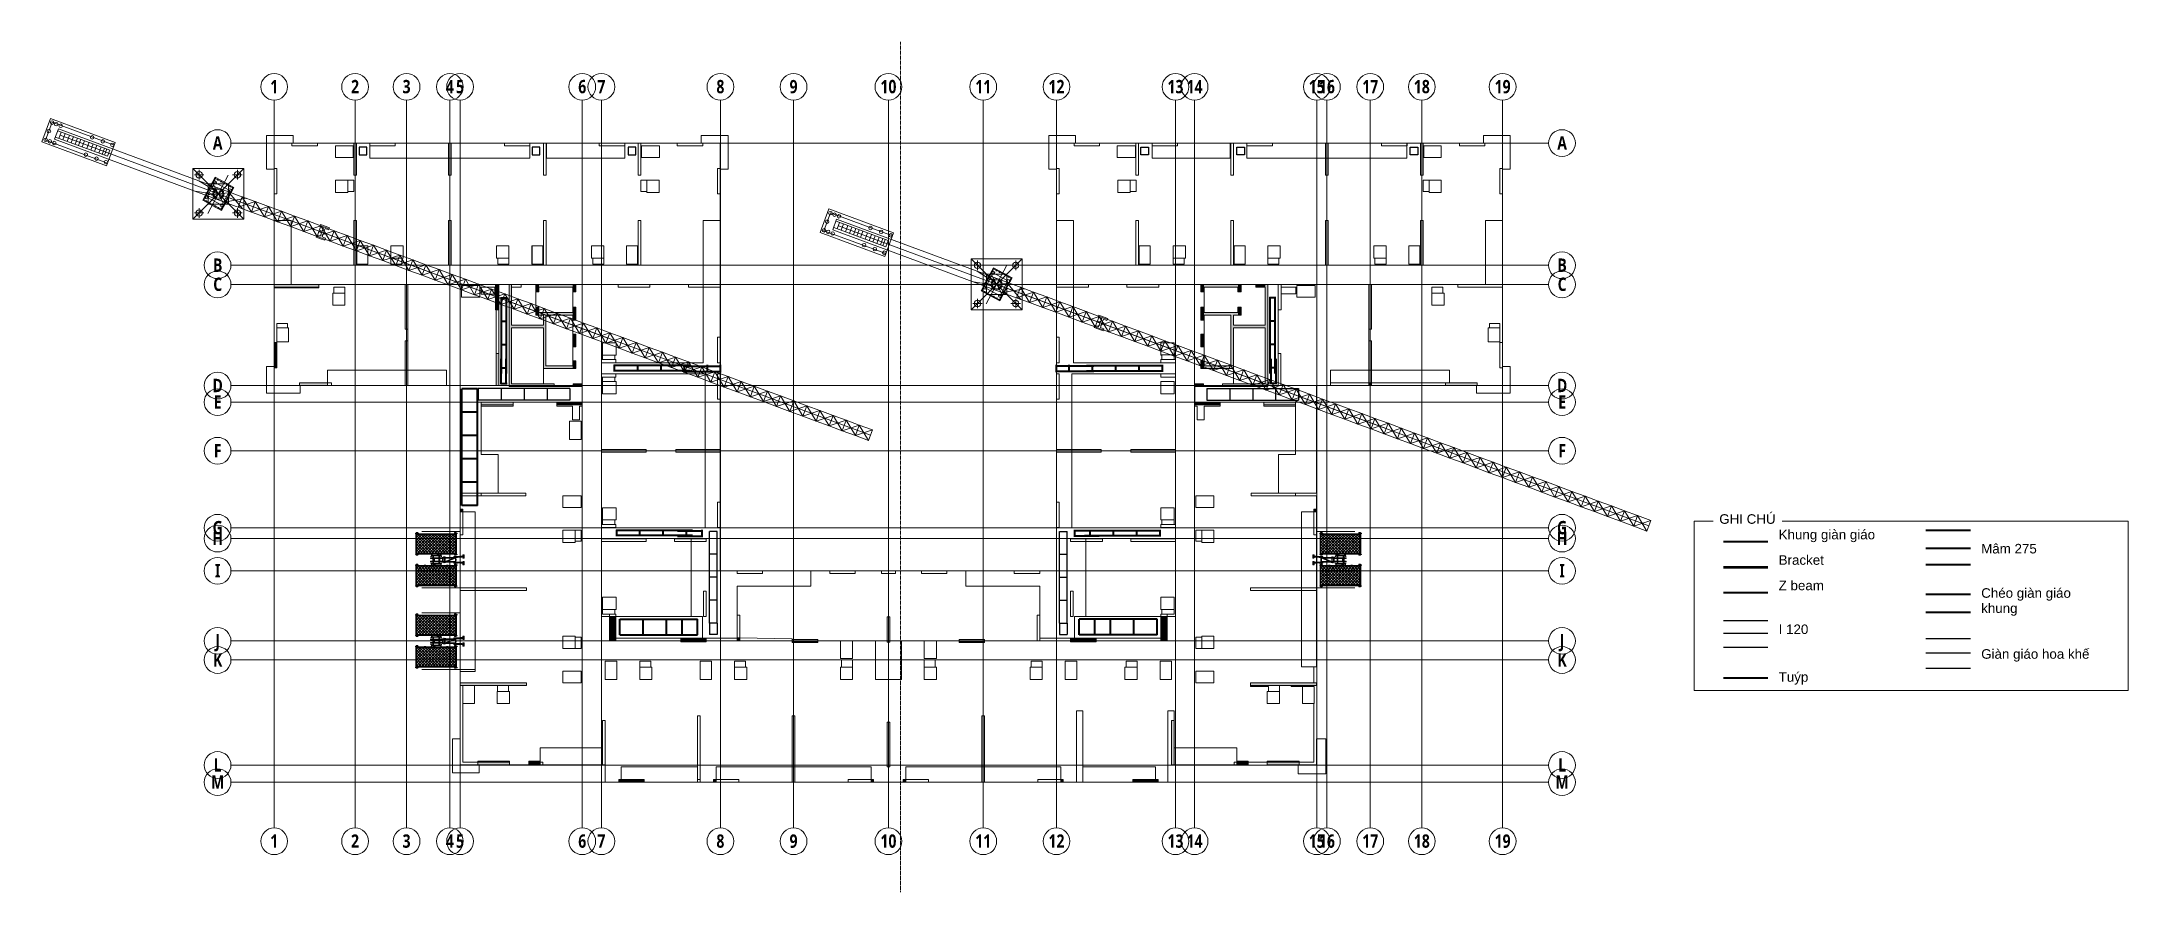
# Model space of a CAD drawing. Header units: millimetres. Extents: x -41779 to 122129, y -6962 to 59838.
import ezdxf

# ---------------------------------------------------------------- set-up
doc = ezdxf.new("R2010")
doc.units = ezdxf.units.MM
for name, pattern in [('Dash Dot 3mm', [5, 3, -1, 0, -1]), ('Grid Line', [10, 8, -1, 0, -1]), ('IMPORT-Center _2_', [47.625, 9.525, -7.14375, 23.8125, -7.14375]), ('IMPORT-GEN4A', [24.375, 14.625, -2.25, 1.5, -2.25, 1.5, -2.25]), ('IMPORT-GEN7', [20.625, 14.625, -2.25, 1.5, -2.25]), ('IMPORT-GEN7A', [11.25, 7.5, -1.875, 0, -1.875]), ('IMPORT-XREF-AXIS 1F-PLAN B5$0$CENTER', [0])]:
    doc.linetypes.add(name, pattern=pattern)
for name, color, linetype, lineweight in [('10-NR-Text', 4, 'Continuous', 5), ('3', 63, 'Continuous', 5), ('4', 4, 'Continuous', 5), ('4A', 3, 'IMPORT-GEN4A', 5), ('5', 240, 'Continuous', 50), ('6', 6, 'Continuous', 35), ('7', 4, 'IMPORT-GEN7', 5), ('7A', 4, 'IMPORT-GEN7A', 5), ('A-000-T_TEXT', 221, 'Continuous', 5), ('A-ANNO-MATC', 214, 'Dash Dot 3mm', 9), ('A-DETL', 90, 'Continuous', 5), ('A-DETL-THIN', 151, 'Continuous', 5), ('A-FLOR', 192, 'Continuous', 5), ('A-WALL', 113, 'Continuous', 15), ('A-WALL-PATT', 111, 'Continuous', 15), ('CO BAN', 1, 'Continuous', 5), ('G-ANNO-TEXT', 231, 'Continuous', 5), ('kp1', 135, 'Continuous', 15), ('Net Dam', 7, 'Continuous', 5), ('S-Dimension', 140, 'Continuous', 5), ('S-GRID', 1, 'Continuous', 5), ('S-GRID-IDEN', 1, 'Continuous', 9), ('Site Planning 180317_dwg', 8, 'Continuous', 5), ('VATLIEU', 32, 'Continuous', 13), ('XREF-AXIS 1F-PLAN B5$0$A_GRIDS', 1, 'IMPORT-XREF-AXIS 1F-PLAN B5$0$CENTER', 5)]:
    doc.layers.add(name, color=color, linetype=linetype, lineweight=lineweight)
doc.styles.add('Arial', font='arial.ttf', dxfattribs={"height": 750})
doc.styles.add('Roboto_B', font='Roboto-Bold.ttf', dxfattribs={"width": 0.8, "height": 1050})
pattern_1 = [(135, (-561036.23, -285396.42), (-112.2532, -112.2532), []), (225, (-561036.23, -285396.42), (112.2532, -112.2532), [])]

msp = doc.modelspace()

# ---------------------------------------------------------------- texts
at = {"layer": 'G-ANNO-TEXT', "color": 7, "char_height": 750, "attachment_point": 1, "style": 'Arial'}
for s, insert, width in [('GHI CHÚ', (90000, 22728), 5363.29), ('Khung giàn giáo', (94667, 21509), 9043.03), ('Mâm 275', (110576, 20399), 5267.09), ('Bracket', (94667, 19509), 4329.11), ('Z beam', (94667, 17509), 4305.06), ('Chéo giàn giáo ', (110576, 16917), 8802.53), ('khung', (110576, 15727), 3391.14), ('I 120', (94667, 14069), 2813.92), ('Giàn giáo hoa khế', (110576, 12129), 10173.41), ('Tuýp', (94667, 10321), 2813.92)]:
    msp.add_mtext(s, dxfattribs=dict(at, insert=insert, width=width))
at = {"layer": 'S-GRID-IDEN', "lineweight": 5, "char_height": 1050, "attachment_point": 2, "line_spacing_factor": 1.016846, "style": 'Roboto_B'}
for s, insert, width in [('\\fRoboto|b1|i0|c0|p2|;\\W.8;1', (-23517, 56839), 807.5), ('\\fRoboto|b1|i0|c0|p2|;\\W.8;2', (-17167, 56839), 807.5), ('\\fRoboto|b1|i0|c0|p2|;\\W.8;3', (-13117, 56839), 807.5), ('\\fRoboto|b1|i0|c0|p2|;\\W.8;4', (-9717, 56839), 807.5), ('\\fRoboto|b1|i0|c0|p2|;\\W.8;5', (-8917, 56839), 807.5), ('\\fRoboto|b1|i0|c0|p2|;\\W.8;6', (683, 56839), 807.5), ('\\fRoboto|b1|i0|c0|p2|;\\W.8;7', (2183, 56839), 807.5), ('\\fRoboto|b1|i0|c0|p2|;\\W.8;8', (11533, 56839), 807.5), ('\\fRoboto|b1|i0|c0|p2|;\\W.8;9', (17283, 56839), 807.5), ('10', (24733, 56839), 1615.01), ('11', (32183, 56839), 1615.01), ('12', (37933, 56839), 1615.01), ('13', (47283, 56839), 1615.01), ('14', (48783, 56839), 1615.01), ('15', (58383, 56839), 1615.01), ('16', (59183, 56839), 1615.01), ('17', (62583, 56839), 1615.01), ('18', (66633, 56839), 1615.01), ('19', (72983, 56839), 1615.01), ('\\fRoboto|b1|i0|c0|p2|;\\W.8;A', (-27957, 52415), 900.17), ('\\fRoboto|b1|i0|c0|p2|;\\W.8;A', (77654, 52415), 900.17), ('\\fRoboto|b1|i0|c0|p2|;\\W.8;B', (-27957, 42815), 900.17), ('\\fRoboto|b1|i0|c0|p2|;\\W.8;B', (77654, 42815), 900.17), ('\\fRoboto|b1|i0|c0|p2|;\\W.8;C', (-27957, 41315), 900.17), ('\\fRoboto|b1|i0|c0|p2|;\\W.8;C', (77654, 41315), 900.17), ('\\fRoboto|b1|i0|c0|p2|;\\W.8;D', (-27957, 33365), 939.88), ('\\fRoboto|b1|i0|c0|p2|;\\W.8;D', (77654, 33365), 939.88), ('\\fRoboto|b1|i0|c0|p2|;\\W.8;E', (-27957, 32065), 781.03), ('\\fRoboto|b1|i0|c0|p2|;\\W.8;E', (77654, 32065), 781.03), ('\\fRoboto|b1|i0|c0|p2|;\\W.8;F', (-27957, 28250), 781.03), ('\\fRoboto|b1|i0|c0|p2|;\\W.8;F', (77654, 28250), 781.03), ('\\fRoboto|b1|i0|c0|p2|;\\W.8;G', (-27957, 22200), 939.88), ('\\fRoboto|b1|i0|c0|p2|;\\W.8;H', (-27957, 21350), 992.83), ('\\fRoboto|b1|i0|c0|p2|;\\W.8;G', (77654, 22200), 939.88), ('\\fRoboto|b1|i0|c0|p2|;\\W.8;H', (77654, 21350), 992.83), ('\\fRoboto|b1|i0|c0|p2|;\\W.8;I', (-27957, 18815), 410.37), ('\\fRoboto|b1|i0|c0|p2|;\\W.8;I', (77654, 18815), 410.37), ('\\fRoboto|b1|i0|c0|p2|;\\W.8;J', (-27957, 13315), 781.03), ('\\fRoboto|b1|i0|c0|p2|;\\W.8;J', (77654, 13315), 781.03), ('\\fRoboto|b1|i0|c0|p2|;\\W.8;K', (-27957, 11815), 900.17), ('\\fRoboto|b1|i0|c0|p2|;\\W.8;K', (77654, 11815), 900.17), ('\\fRoboto|b1|i0|c0|p2|;\\W.8;L', (-27957, 3565), 781.03), ('\\fRoboto|b1|i0|c0|p2|;\\W.8;L', (77654, 3565), 781.03), ('\\fRoboto|b1|i0|c0|p2|;\\W.8;M', (-27957, 2215), 1231.11), ('\\fRoboto|b1|i0|c0|p2|;\\W.8;M', (77654, 2215), 1231.11), ('\\fRoboto|b1|i0|c0|p2|;\\W.8;1', (-23517, -2416), 807.5), ('\\fRoboto|b1|i0|c0|p2|;\\W.8;2', (-17167, -2416), 807.5), ('\\fRoboto|b1|i0|c0|p2|;\\W.8;3', (-13117, -2416), 807.5), ('\\fRoboto|b1|i0|c0|p2|;\\W.8;4', (-9717, -2416), 807.5), ('\\fRoboto|b1|i0|c0|p2|;\\W.8;5', (-8917, -2416), 807.5), ('\\fRoboto|b1|i0|c0|p2|;\\W.8;6', (683, -2416), 807.5), ('\\fRoboto|b1|i0|c0|p2|;\\W.8;7', (2183, -2416), 807.5), ('\\fRoboto|b1|i0|c0|p2|;\\W.8;8', (11533, -2416), 807.5), ('\\fRoboto|b1|i0|c0|p2|;\\W.8;9', (17283, -2416), 807.5), ('10', (24733, -2416), 1615.01), ('11', (32183, -2416), 1615.01), ('12', (37933, -2416), 1615.01), ('13', (47283, -2416), 1615.01), ('14', (48783, -2416), 1615.01), ('15', (58383, -2416), 1615.01), ('16', (59183, -2416), 1615.01), ('17', (62583, -2416), 1615.01), ('18', (66633, -2416), 1615.01), ('19', (72983, -2416), 1615.01)]:
    msp.add_mtext(s, dxfattribs=dict(at, insert=insert, width=width))

# ---------------------------------------------------------------- blocks, each defined once
blk = doc.blocks.new('BMS-SUPPER STRUCTURE_180317_rvt-1-Level 3')
at = {"layer": 'A-WALL-PATT', "transparency": 33554534}
for points in [[(-22182, 40561), (-20007, 40561), (-20007, 40771), (-23507, 40771), (-23507, 40561), (-22322, 40561)], [(-5877, 38771), (-5877, 40771), (-6087, 40771), (-6087, 38771)], [(-5067, 32971), (-4867, 32971), (-4867, 40771), (-5067, 40771), (-5067, 32983)], [(-2868, 40191), (-2717, 40191), (-2717, 40771), (-2967, 40771), (-2967, 40191)], [(-2490, 40571), (-67, 40571), (-67, 40771), (-2717, 40771), (-2717, 40571)], [(183, 40191), (183, 40771), (-67, 40771), (-67, 40191)], [(49533, 40191), (49533, 40771), (49283, 40771), (49283, 40191)], [(52183, 40571), (52183, 40771), (49533, 40771), (49533, 40571), (52046, 40571)], [(52183, 40191), (52433, 40191), (52433, 40771), (52183, 40771), (52183, 40571)], [(53583, 40571), (54333, 40571), (54333, 40771), (53583, 40771)], [(54533, 32971), (54533, 40771), (54333, 40771), (54333, 32971)], [(-2717, 38371), (-2717, 38991), (-2967, 38991), (-2967, 38371)], [(-2167, 38371), (-67, 38371), (-67, 38571), (-2717, 38571), (-2717, 38371), (-2367, 38371)], [(-2167, 34371), (-2167, 38371), (-2367, 38371), (-2367, 34371)], [(183, 37971), (183, 38991), (-67, 38991), (-67, 37971)], [(49283, 37971), (49533, 37971), (49533, 38991), (49283, 38991), (49283, 38371)], [(52133, 38371), (52183, 38371), (52183, 38571), (49533, 38571), (49533, 38371), (52064, 38371)], [(51633, 34371), (51833, 34371), (51833, 38371), (51633, 38371), (51633, 34926)], [(52183, 38371), (52433, 38371), (52433, 38991), (52183, 38991), (52183, 38421)], [(-23297, 34221), (-23297, 36221), (-23507, 36221), (-23507, 34221)], [(-4855, 37371), (-2367, 37371), (-2367, 37571), (-4867, 37571), (-4867, 37371)], [(183, 35871), (183, 36871), (-67, 36871), (-67, 35871)], [(49533, 35871), (49533, 36871), (49283, 36871), (49283, 35871)], [(52046, 37371), (54333, 37371), (54333, 37571), (51833, 37571), (51833, 37371)], [(-5877, 32841), (-5877, 35341), (-6087, 35341), (-6087, 32841), (-5917, 32841)], [(183, 34171), (183, 34771), (-67, 34771), (-67, 34171), (-22, 34171)], [(49533, 34171), (49533, 34771), (49283, 34771), (49283, 34171), (49478, 34171)], [(-21527, 32841), (-19332, 32841), (-19332, 33051), (-21527, 33051)], [(-5067, 32771), (-1517, 32771), (-1517, 32971), (-5067, 32971), (-5067, 32841)], [(-67, 34171), (-67, 34371), (-2367, 34371), (-2367, 34171), (-1517, 34171)], [(673, 32771), (673, 32971), (-12, 32971), (-12, 32771), (588, 32771)], [(48783, 32771), (49478, 32771), (49478, 32971), (48783, 32971), (48783, 32910)], [(51633, 34171), (51833, 34171), (51833, 34371), (49533, 34371), (49533, 34171), (50983, 34171)], [(52046, 32771), (54533, 32771), (54533, 32971), (50983, 32971), (50983, 32771)], [(62688, 32841), (62688, 33051), (62478, 33051), (62478, 32841)], [(68798, 32841), (70993, 32841), (70993, 33051), (68493, 33051), (68493, 32841)], [(-4757, 31311), (-4757, 31521), (-7257, 31521), (-7257, 31311), (-5067, 31311)], [(673, 31311), (673, 31521), (-1327, 31521), (-1327, 31311), (588, 31311)], [(49543, 31311), (50793, 31311), (50793, 31521), (48793, 31521), (48793, 31311), (48993, 31311)], [(55383, 31311), (56723, 31311), (56723, 31521), (54223, 31521), (54223, 31311), (55343, 31311)], [(-8697, 22916), (-8697, 23121), (-8907, 23121), (-8907, 22916)], [(58373, 22916), (58373, 23121), (58163, 23121), (58163, 22916)], [(2833, 12791), (3333, 12791), (3333, 14691), (2833, 14691), (2833, 13001)], [(46133, 12791), (46633, 12791), (46633, 14691), (46133, 14691), (46133, 12925)], [(10423, 12791), (10423, 13001), (8423, 13001), (8423, 12791), (10123, 12791)], [(12855, 12791), (13053, 12791), (13053, 13018), (12843, 13022), (12844, 12791)], [(17341, 12691), (19178, 12691), (19178, 12781), (17178, 12781), (17178, 12691), (17261, 12691)], [(30818, 12691), (32288, 12691), (32288, 12781), (30288, 12781), (30288, 12691), (30329, 12691)], [(39043, 12791), (41043, 12791), (41043, 13001), (39043, 13001)], [(-3930, 9276), (-3707, 9276), (-3707, 9486), (-8907, 9486), (-8907, 9276), (-5027, 9276)], [(57004, 9276), (58373, 9276), (58373, 9486), (53173, 9486), (53173, 9276), (56373, 9276)], [(47088, 3041), (47188, 3041), (47188, 6541), (46978, 6541), (46978, 3041)], [(-7417, 3041), (-5027, 3041), (-5027, 3251), (-7527, 3251), (-7527, 3041), (-7510, 3041)], [(-2632, 3041), (-2632, 3251), (-3527, 3251), (-3527, 3041)], [(5543, 1691), (5543, 1901), (3543, 1901), (3543, 1691), (3748, 1691)], [(11198, 1691), (11198, 1901), (10993, 1901), (10993, 1691)], [(23573, 1691), (23573, 1901), (23368, 1901), (23368, 1691)], [(26098, 1691), (26098, 1901), (25893, 1901), (25893, 1691)], [(38473, 1691), (38473, 1901), (38268, 1901), (38268, 1691)], [(45718, 1691), (45923, 1691), (45923, 1901), (43923, 1901), (43923, 1691)], [(52098, 3041), (52993, 3041), (52993, 3251), (52098, 3251), (52098, 3197)], [(55458, 3041), (56993, 3041), (56993, 3251), (54493, 3251), (54493, 3041)]]:
    blk.add_hatch(color=9, dxfattribs=at).paths.add_polyline_path(points, flags=0)
at = {"layer": 'A-FLOR', "color": 253}
for p, q in [((-24117, 49831), (-24117, 52481)), ((-24117, 52481), (-22017, 52481)), ((-22017, 52481), (-22017, 51871)), ((10033, 52481), (12133, 52481)), ((10033, 51871), (10033, 52481)), ((12133, 52481), (12133, 49831)), ((37333, 49831), (37333, 52481)), ((37333, 52481), (39433, 52481)), ((39433, 52481), (39433, 51871)), ((71483, 51871), (71483, 52481)), ((71483, 52481), (73583, 52481)), ((73583, 52481), (73583, 49831)), ((-23507, 49891), (-23507, 51871)), ((-23507, 51871), (-22127, 51871)), ((-23507, 49891), (-23507, 51871)), ((-23507, 51871), (-22127, 51871)), ((-20127, 51871), (-22127, 51871)), ((-20127, 51871), (-17272, 51871)), ((-17317, 51661), (-18697, 51661)), ((-18697, 51661), (-18697, 50746)), ((-17317, 50746), (-17317, 51661)), ((-17062, 51871), (-17272, 51871)), ((-17062, 51871), (-16007, 51871)), ((-16002, 51871), (-16007, 51871)), ((-14007, 51871), (-16002, 51871)), ((-16002, 51661), (-16002, 51871)), ((-16002, 51661), (-16002, 50681)), ((-14007, 51871), (-9822, 51871)), ((-9612, 51871), (-9822, 51871)), ((-9612, 51871), (-5427, 51871)), ((-3432, 51871), (-5427, 51871)), ((-3427, 51871), (-3432, 51871)), ((-3432, 51871), (-3432, 51661)), ((-3432, 50681), (-3432, 51661)), ((-3427, 51871), (-2372, 51871)), ((-2162, 51871), (-2372, 51871)), ((-2117, 51871), (-2162, 51871)), ((-2117, 51871), (2023, 51871)), ((4018, 51871), (2023, 51871)), ((4018, 51871), (4018, 51661)), ((4023, 51871), (4018, 51871)), ((4018, 50681), (4018, 51661)), ((4023, 51871), (5078, 51871)), ((5288, 51871), (5078, 51871)), ((5288, 51871), (8143, 51871)), ((6758, 51661), (5333, 51661)), ((5333, 51661), (5333, 50751)), ((6758, 50751), (6758, 51661)), ((10143, 51871), (8143, 51871)), ((10143, 51871), (11523, 51871)), ((10143, 51871), (11523, 51871)), ((11523, 51871), (11523, 49891)), ((11523, 51871), (11523, 49891)), ((37943, 49891), (37943, 51871)), ((37943, 51871), (39323, 51871)), ((37943, 49891), (37943, 51871)), ((37943, 51871), (39323, 51871)), ((41323, 51871), (39323, 51871)), ((41323, 51871), (44178, 51871)), ((44133, 51661), (42708, 51661)), ((42708, 51661), (42708, 50751)), ((44133, 50751), (44133, 51661)), ((44388, 51871), (44178, 51871)), ((44388, 51871), (45443, 51871)), ((45448, 51871), (45443, 51871)), ((47443, 51871), (45448, 51871)), ((45448, 51661), (45448, 51871)), ((45448, 51661), (45448, 50681)), ((47443, 51871), (51583, 51871)), ((51628, 51871), (51583, 51871)), ((51838, 51871), (51628, 51871)), ((51838, 51871), (52893, 51871)), ((52898, 51871), (52893, 51871)), ((54893, 51871), (52898, 51871)), ((52898, 51661), (52898, 51871)), ((52898, 51661), (52898, 50681)), ((54893, 51871), (59078, 51871)), ((59288, 51871), (59078, 51871)), ((59288, 51871), (63473, 51871)), ((65468, 51871), (63473, 51871)), ((65473, 51871), (65468, 51871)), ((65468, 51871), (65468, 51661)), ((65468, 50681), (65468, 51661)), ((65473, 51871), (66528, 51871)), ((66738, 51871), (66528, 51871)), ((66738, 51871), (69593, 51871)), ((68163, 51661), (66783, 51661)), ((66783, 51661), (66783, 50746)), ((68163, 50746), (68163, 51661)), ((71593, 51871), (69593, 51871)), ((71593, 51871), (72973, 51871)), ((71593, 51871), (72973, 51871)), ((72973, 51871), (72973, 49891)), ((72973, 51871), (72973, 49891)), ((-23507, 49831), (-24117, 49831)), ((-23507, 49891), (-23507, 47891)), ((-18697, 50746), (-17317, 50746)), ((-16002, 50681), (-9822, 50681)), ((-9612, 50681), (-9822, 50681)), ((-9612, 50681), (-3432, 50681)), ((-2117, 50681), (4018, 50681)), ((5333, 50751), (6758, 50751)), ((11523, 47891), (11523, 49891)), ((12133, 49831), (11523, 49831)), ((37943, 49831), (37333, 49831)), ((37943, 49891), (37943, 47891)), ((42708, 50751), (44133, 50751)), ((45448, 50681), (51583, 50681)), ((52898, 50681), (59078, 50681)), ((59288, 50681), (59078, 50681)), ((59288, 50681), (65468, 50681)), ((66783, 50746), (68163, 50746)), ((72973, 47891), (72973, 49891)), ((73583, 49831), (72973, 49831)), ((-23507, 45796), (-23507, 47891)), ((-17737, 48956), (-18697, 48956)), ((-18697, 48956), (-18697, 47991)), ((-18697, 47991), (-17737, 47991)), ((-17267, 48956), (-17737, 48956)), ((-17737, 48956), (-17737, 48086)), ((-17737, 48086), (-17267, 48086)), ((-17737, 47991), (-17737, 48086)), ((-17267, 48086), (-17267, 48956)), ((5753, 48956), (5283, 48956)), ((5283, 48956), (5283, 48086)), ((5283, 48086), (5753, 48086)), ((5753, 48086), (5753, 48956)), ((6713, 48956), (5753, 48956)), ((5753, 48086), (5753, 47991)), ((5753, 47991), (6713, 47991)), ((6713, 47991), (6713, 48956)), ((11523, 47891), (11523, 45796)), ((37943, 45796), (37943, 47891)), ((43713, 48956), (42753, 48956)), ((42753, 48956), (42753, 47991)), ((42753, 47991), (43713, 47991)), ((44183, 48956), (43713, 48956)), ((43713, 48956), (43713, 48086)), ((43713, 48086), (44183, 48086)), ((43713, 47991), (43713, 48086)), ((44183, 48086), (44183, 48956)), ((67203, 48956), (66733, 48956)), ((66733, 48956), (66733, 48086)), ((66733, 48086), (67203, 48086)), ((67203, 48086), (67203, 48956)), ((68163, 48956), (67203, 48956)), ((67203, 48086), (67203, 47991)), ((67203, 47991), (68163, 47991)), ((68163, 47991), (68163, 48956)), ((72973, 47891), (72973, 45796)), ((-23507, 40771), (-23507, 45796)), ((-22182, 45796), (-23507, 45796)), ((-22182, 40771), (-22182, 45796)), ((10183, 45796), (10183, 40771)), ((11523, 45796), (10183, 45796)), ((11523, 45796), (11523, 40771)), ((37943, 40771), (37943, 45796)), ((39283, 45796), (37943, 45796)), ((39283, 40771), (39283, 45796)), ((71648, 45796), (71648, 40771)), ((72973, 45796), (71648, 45796)), ((72973, 45796), (72973, 40771)), ((-17017, 43806), (-17017, 42376)), ((-16152, 43806), (-17017, 43806)), ((-16152, 42376), (-16152, 43806)), ((-14357, 43806), (-14357, 42846)), ((-13392, 43806), (-14357, 43806)), ((-14357, 42846), (-14357, 42376)), ((-13487, 42846), (-14357, 42846)), ((-13487, 42376), (-13487, 42846)), ((-13487, 42846), (-13392, 42846)), ((-13392, 42846), (-13392, 43806)), ((-6042, 43806), (-6042, 42846)), ((-5077, 43806), (-6042, 43806)), ((-6042, 42846), (-5947, 42846)), ((-5947, 42846), (-5947, 42376)), ((-5077, 42846), (-5947, 42846)), ((-5077, 42846), (-5077, 43806)), ((-5077, 42376), (-5077, 42846)), ((-3282, 43806), (-3282, 42376)), ((-2417, 43806), (-3242, 43806)), ((-2417, 42376), (-2417, 43806)), ((2373, 43806), (1408, 43806)), ((1408, 43806), (1408, 42846)), ((1408, 42846), (1503, 42846)), ((1503, 42846), (1503, 42376)), ((2373, 42846), (1503, 42846)), ((2373, 42846), (2373, 43806)), ((2373, 42376), (2373, 42846)), ((5033, 43806), (4168, 43806)), ((4168, 43806), (4168, 42376)), ((5033, 42376), (5033, 43806)), ((44433, 43806), (44433, 42376)), ((45298, 43806), (44433, 43806)), ((45298, 42376), (45298, 43806)), ((47093, 43806), (47093, 42846)), ((48058, 43806), (47093, 43806)), ((47093, 42846), (47093, 42376)), ((47963, 42846), (47093, 42846)), ((47963, 42376), (47963, 42846)), ((47963, 42846), (48058, 42846)), ((48058, 42846), (48058, 43806)), ((51883, 43806), (51883, 42376)), ((52748, 43806), (51883, 43806)), ((52748, 42376), (52748, 43806)), ((54543, 43806), (54543, 42846)), ((55508, 43806), (54543, 43806)), ((54543, 42846), (54543, 42376)), ((55413, 42846), (54543, 42846)), ((55413, 42376), (55413, 42846)), ((55413, 42846), (55508, 42846)), ((55508, 42846), (55508, 43806)), ((62858, 43806), (62858, 42846)), ((63823, 43806), (62858, 43806)), ((62858, 42846), (62953, 42846)), ((62953, 42846), (62953, 42376)), ((63823, 42846), (62953, 42846)), ((63823, 42846), (63823, 43806)), ((63823, 42376), (63823, 42846)), ((66483, 43806), (65618, 43806)), ((65618, 43806), (65618, 42376)), ((66483, 42376), (66483, 43806)), ((-17017, 42376), (-16152, 42376)), ((-14357, 42376), (-13487, 42376)), ((-5947, 42376), (-5077, 42376)), ((-3242, 42376), (-2417, 42376)), ((1503, 42376), (2373, 42376)), ((4168, 42376), (5033, 42376)), ((44433, 42376), (45298, 42376)), ((47093, 42376), (47963, 42376)), ((51883, 42376), (52748, 42376)), ((54543, 42376), (55413, 42376)), ((62953, 42376), (63823, 42376)), ((65618, 42376), (66483, 42376)), ((-23507, 40771), (-22182, 40771)), ((-23507, 36221), (-23507, 40516)), ((-23507, 40516), (-20007, 40516)), ((-22182, 40771), (-20007, 40771)), ((-20007, 40771), (-20007, 40561)), ((-20007, 40516), (-20007, 40561)), ((-18832, 40096), (-18912, 40096)), ((-18912, 40096), (-18912, 39136)), ((-17962, 40566), (-18832, 40566)), ((-18832, 40566), (-18832, 40096)), ((-18832, 40096), (-17962, 40096)), ((-17962, 40096), (-17962, 40566)), ((-17962, 39136), (-17962, 40096)), ((-13222, 40771), (-13012, 40771)), ((-13012, 40771), (-13222, 40771)), ((-13012, 40771), (-13012, 37271)), ((-13012, 37271), (-13012, 40771)), ((-8792, 40686), (-8792, 39771)), ((-7362, 40686), (-8792, 40686)), ((-8792, 39771), (-7362, 39771)), ((-7362, 39771), (-7362, 40686)), ((-6177, 40571), (-7267, 40571)), ((-7267, 40571), (-7267, 40021)), ((-7267, 40021), (-6177, 40021)), ((-6177, 40021), (-6177, 40571)), ((-6087, 38771), (-6087, 40771)), ((-6087, 40771), (-5877, 40771)), ((-5877, 40771), (-5877, 38771)), ((-5067, 40771), (-5877, 40771)), ((-5067, 32771), (-5067, 40771)), ((-5067, 40771), (-4867, 40771)), ((-4867, 40771), (-4867, 40571)), ((-4867, 40571), (-4867, 37571)), ((-2967, 40191), (-2967, 40771)), ((-2967, 40771), (183, 40771)), ((-2967, 40191), (-2967, 38991)), ((-67, 38991), (-67, 40191)), ((183, 40191), (-67, 40191)), ((183, 40771), (183, 40191)), ((10183, 40561), (10183, 40771)), ((10183, 40561), (10183, 34626)), ((11523, 40561), (11523, 40771)), ((11523, 40561), (11523, 36626)), ((37943, 40771), (37943, 40561)), ((37943, 36626), (37943, 40561)), ((39283, 40771), (39283, 40561)), ((39283, 34626), (39283, 40561)), ((49283, 40191), (49283, 40771)), ((49283, 40771), (52433, 40771)), ((49533, 40191), (49283, 40191)), ((49533, 40191), (49533, 38991)), ((53583, 40771), (52433, 40771)), ((53583, 40771), (54533, 40771)), ((55343, 40771), (54533, 40771)), ((54533, 40771), (54533, 32771)), ((55343, 40771), (55343, 38771)), ((56733, 40571), (55593, 40571)), ((55593, 40030), (55593, 40571)), ((55593, 40030), (56733, 40030)), ((56733, 40030), (56733, 40571)), ((58258, 40686), (56828, 40686)), ((56828, 40686), (56828, 39771)), ((58258, 40686), (56828, 40686)), ((56828, 40686), (56828, 39771)), ((56828, 39771), (58258, 39771)), ((56828, 39771), (58258, 39771)), ((58258, 39771), (58258, 40686)), ((58258, 39771), (58258, 40686)), ((62478, 37271), (62478, 40771)), ((62478, 40771), (62688, 40771)), ((62478, 40771), (62478, 37271)), ((62688, 40771), (62478, 40771)), ((67428, 40566), (67428, 40096)), ((68298, 40566), (67428, 40566)), ((67428, 40096), (68298, 40096)), ((67428, 40096), (67428, 39136)), ((68298, 40096), (68298, 40566)), ((68378, 40096), (68298, 40096)), ((68378, 39136), (68378, 40096)), ((69473, 40771), (71648, 40771)), ((72973, 40771), (69473, 40771)), ((72973, 40561), (72973, 40771)), ((72973, 40561), (72973, 36221)), ((-18912, 39136), (-17962, 39136)), ((-6087, 38771), (-6087, 35341)), ((-5877, 35341), (-5877, 38771)), ((-2967, 38371), (-2967, 38991)), ((-2367, 38371), (-2967, 38371)), ((-2367, 37571), (-2367, 38371)), ((-67, 38991), (183, 38991)), ((-67, 36871), (-67, 37971)), ((183, 37971), (-67, 37971)), ((183, 38991), (183, 37971)), ((49283, 37971), (49283, 38991)), ((49283, 38991), (49533, 38991)), ((49533, 37971), (49283, 37971)), ((49533, 37971), (49533, 36871)), ((55343, 35341), (55343, 38771)), ((67428, 39136), (68378, 39136)), ((-23507, 36221), (-23297, 36221)), ((-22482, 37696), (-23297, 37696)), ((-23297, 37696), (-23297, 37376)), ((-23297, 37376), (-22482, 37376)), ((-23297, 37376), (-23297, 36266)), ((-23297, 36266), (-22382, 36266)), ((-23297, 36221), (-23297, 34221)), ((-22482, 37376), (-22482, 37696)), ((-22382, 37376), (-22482, 37376)), ((-22382, 36266), (-22382, 37376)), ((-13012, 36341), (-13012, 34031)), ((-13012, 34031), (-13012, 36341)), ((-4867, 37571), (-2367, 37571)), ((-67, 36871), (183, 36871)), ((183, 36871), (183, 35871)), ((2278, 36191), (2278, 35231)), ((3343, 36191), (2278, 36191)), ((3343, 35231), (3343, 36191)), ((11523, 34626), (11523, 36626)), ((37943, 36626), (37943, 34626)), ((47063, 36191), (46133, 36191)), ((46133, 36191), (46133, 35255)), ((47168, 36191), (47063, 36191)), ((47188, 36191), (47168, 36191)), ((47168, 36191), (47168, 35255)), ((47188, 34876), (47188, 36191)), ((49283, 35871), (49283, 36871)), ((49283, 36871), (49533, 36871)), ((62478, 34031), (62478, 36341)), ((62478, 36341), (62478, 34031)), ((71948, 37376), (71848, 37376)), ((71848, 37376), (71848, 36266)), ((71848, 36266), (72763, 36266)), ((72768, 37696), (71948, 37696)), ((71948, 37696), (71948, 37376)), ((71948, 37376), (72763, 37376)), ((72763, 37376), (72768, 37376)), ((72763, 36266), (72763, 37376)), ((72768, 37376), (72768, 37696)), ((72973, 34221), (72973, 36221)), ((-6087, 32841), (-6087, 35341)), ((-5877, 35341), (-5877, 32841)), ((-67, 34771), (-67, 35871)), ((183, 35871), (-67, 35871)), ((-67, 34771), (183, 34771)), ((183, 34771), (183, 34171)), ((2193, 34626), (2193, 34876)), ((2193, 34876), (2193, 34626)), ((2193, 34626), (2193, 33756)), ((2193, 34626), (3333, 34626)), ((2278, 35231), (2278, 34876)), ((3248, 35231), (2278, 35231)), ((3248, 34876), (2278, 34876)), ((3248, 34876), (3248, 35231)), ((3248, 35231), (3343, 35231)), ((10183, 34626), (3333, 34626)), ((11523, 34626), (11523, 33756)), ((37943, 33756), (37943, 34626)), ((46133, 34626), (39283, 34626)), ((46133, 35255), (46133, 35231)), ((47063, 35255), (46133, 35255)), ((46133, 35231), (46218, 35231)), ((46133, 34626), (47273, 34626)), ((46218, 35231), (46218, 34876)), ((47188, 34876), (46218, 34876)), ((47168, 35255), (47063, 35255)), ((47273, 34876), (47273, 34626)), ((47273, 34626), (47273, 34876)), ((47273, 33756), (47273, 34626)), ((49533, 35871), (49283, 35871)), ((49283, 34171), (49283, 34771)), ((49283, 34771), (49533, 34771)), ((49533, 35871), (49533, 34771)), ((55343, 35341), (55343, 32841)), ((-24117, 32231), (-24117, 34331)), ((-24117, 34331), (-23507, 34331)), ((-23507, 34221), (-23507, 34331)), ((-23507, 32841), (-23507, 34221)), ((-23297, 34221), (-23507, 34221)), ((-21527, 32841), (-23507, 32841)), ((-21527, 32841), (-21527, 33051)), ((-21527, 33051), (-19332, 33051)), ((-21467, 32841), (-21527, 32841)), ((-21467, 32841), (-21467, 32231)), ((-13222, 34031), (-19332, 34031)), ((-19332, 34031), (-19332, 33051)), ((-19332, 33051), (-19332, 32841)), ((-19332, 32841), (-19027, 32841)), ((-13222, 32841), (-19027, 32841)), ((-13222, 34031), (-13012, 34031)), ((-13222, 32841), (-13012, 32841)), ((-9987, 34031), (-13012, 34031)), ((-9987, 32841), (-13012, 32841)), ((-9987, 32841), (-9987, 34031)), ((-8907, 32841), (-9987, 32841)), ((-8907, 24386), (-8907, 32841)), ((-6087, 32841), (-8907, 32841)), ((-5877, 32841), (-6087, 32841)), ((-2367, 32971), (-2367, 34171)), ((183, 34171), (-2367, 34171)), ((-2367, 32971), (-1517, 32971)), ((-1517, 32971), (-1517, 32771)), ((-17, 32971), (-22, 32971)), ((-22, 32971), (-22, 32771)), ((-12, 32971), (-17, 32971)), ((-12, 32971), (673, 32971)), ((673, 32971), (673, 32771)), ((2193, 33506), (2193, 33756)), ((2193, 33756), (2193, 33506)), ((3333, 33756), (2193, 33756)), ((2278, 33506), (2278, 33151)), ((2278, 33506), (3248, 33506)), ((2278, 33151), (3248, 33151)), ((2278, 33151), (2278, 32191)), ((3248, 33151), (3248, 33506)), ((3343, 33151), (3248, 33151)), ((3333, 33756), (10333, 33756)), ((3343, 32191), (3343, 33151)), ((10333, 33756), (10333, 27821)), ((11523, 31756), (11523, 33756)), ((37943, 33756), (37943, 31756)), ((39133, 27821), (39133, 33756)), ((39133, 33756), (46133, 33756)), ((47273, 33756), (46133, 33756)), ((47063, 33151), (46133, 33151)), ((46133, 33151), (46133, 32191)), ((47188, 33151), (47063, 33151)), ((47188, 32191), (47188, 33151)), ((47273, 33756), (47273, 33506)), ((47273, 33506), (47273, 33756)), ((48783, 32771), (48783, 32971)), ((48783, 32971), (49478, 32971)), ((51833, 34171), (49283, 34171)), ((49478, 32971), (49478, 32771)), ((50983, 32771), (50983, 32971)), ((50983, 32971), (51833, 32971)), ((51833, 34171), (51833, 32971)), ((55343, 32831), (55343, 32841)), ((58373, 32831), (55343, 32831)), ((58373, 32831), (58373, 24386)), ((59453, 32831), (58373, 32831)), ((59453, 34031), (59453, 33051)), ((62478, 34031), (59453, 34031)), ((62478, 33051), (59453, 33051)), ((59453, 33051), (59453, 32831)), ((62478, 34031), (62688, 34031)), ((62478, 33051), (62688, 33051)), ((68798, 34031), (62688, 34031)), ((68493, 33051), (62688, 33051)), ((68493, 33051), (68798, 33051)), ((68798, 33051), (68798, 34031)), ((68798, 33051), (70993, 33051)), ((70933, 32231), (70933, 32841)), ((70993, 32841), (70933, 32841)), ((70993, 33051), (70993, 32841)), ((72973, 32841), (70993, 32841)), ((72973, 34331), (73583, 34331)), ((72973, 34221), (72973, 32841)), ((73583, 34331), (73583, 32231)), ((-21467, 32231), (-24117, 32231)), ((-7257, 31311), (-7257, 31521)), ((-7257, 31521), (-4757, 31521)), ((-7257, 31311), (-7257, 31221)), ((-7257, 31221), (-4757, 31221)), ((-7257, 27411), (-7257, 31221)), ((-1517, 32771), (-5067, 32771)), ((-4757, 31521), (-4757, 31311)), ((-4757, 31521), (-1327, 31521)), ((-4757, 31221), (-4757, 31311)), ((-22, 32771), (-1517, 32771)), ((-1327, 31311), (-1327, 31521)), ((-1327, 31521), (673, 31521)), ((-1327, 31311), (-1327, 31221)), ((-1327, 31221), (-77, 31221)), ((-77, 31221), (-77, 30131)), ((-22, 32771), (-12, 32771)), ((673, 32771), (-12, 32771)), ((473, 30131), (473, 31221)), ((473, 31221), (673, 31221)), ((673, 31521), (673, 32771)), ((673, 31521), (673, 31311)), ((673, 31221), (673, 31311)), ((2278, 32191), (3343, 32191)), ((11523, 31756), (11523, 27821)), ((37943, 27821), (37943, 31756)), ((46133, 32191), (47063, 32191)), ((47063, 32191), (47188, 32191)), ((48793, 32771), (48783, 32771)), ((49478, 32771), (48793, 32771)), ((48793, 32771), (48793, 31521)), ((48793, 31311), (48793, 31521)), ((48793, 31521), (50793, 31521)), ((48793, 31311), (48793, 31221)), ((48793, 31221), (48993, 31221)), ((48993, 31221), (48993, 30131)), ((50983, 32771), (49478, 32771)), ((49543, 30131), (49543, 31221)), ((49543, 31221), (50793, 31221)), ((50793, 31521), (50793, 31311)), ((50793, 31521), (54223, 31521)), ((50793, 31221), (50793, 31311)), ((54533, 32771), (50983, 32771)), ((54223, 31311), (54223, 31521)), ((54223, 31521), (56723, 31521)), ((54223, 31311), (54223, 31221)), ((54223, 31221), (56723, 31221)), ((56723, 31521), (56723, 31311)), ((56723, 31221), (56723, 31311)), ((56723, 31221), (56723, 27411)), ((73583, 32231), (70933, 32231)), ((588, 30036), (-327, 30036)), ((-327, 30036), (-327, 28606)), ((-77, 30131), (473, 30131)), ((588, 28606), (588, 30036)), ((48993, 30131), (49543, 30131)), ((-327, 28606), (588, 28606)), ((-5917, 27411), (-7257, 27411)), ((-5917, 24386), (-5917, 27411)), ((2193, 27611), (2193, 27821)), ((2193, 27821), (2193, 27611)), ((10333, 27611), (10333, 27821)), ((10333, 27611), (10333, 21666)), ((11523, 27611), (11523, 27821)), ((11523, 27611), (11523, 23676)), ((37943, 27821), (37943, 27611)), ((37943, 23676), (37943, 27611)), ((39133, 27821), (39133, 27611)), ((39133, 21666), (39133, 27611)), ((47273, 27821), (47273, 27611)), ((47273, 27611), (47273, 27821)), ((56723, 27411), (55383, 27411)), ((55383, 27411), (55383, 24386)), ((-7257, 24386), (-8907, 24386)), ((-8907, 23121), (-8907, 24176)), ((-8907, 24176), (-8697, 24176)), ((-8907, 23121), (-8697, 23121)), ((-8697, 24176), (-7257, 24176)), ((-8697, 23121), (-8697, 22916)), ((-5917, 24386), (-7257, 24386)), ((-7257, 24386), (-7257, 24176)), ((588, 24176), (-842, 24176)), ((-842, 24176), (-842, 23266)), ((-842, 23266), (588, 23266)), ((588, 23266), (588, 24176)), ((2278, 23241), (2278, 22281)), ((3343, 23241), (2278, 23241)), ((3343, 22281), (3343, 23241)), ((11523, 21676), (11523, 23676)), ((37943, 23676), (37943, 21676)), ((46123, 23241), (46123, 22281)), ((47188, 23241), (46123, 23241)), ((47188, 22281), (47188, 23241)), ((48878, 24176), (48878, 23266)), ((50308, 24176), (48878, 24176)), ((48878, 23266), (50308, 23266)), ((50308, 23266), (50308, 24176)), ((56723, 24386), (55383, 24386)), ((56723, 24176), (56723, 24386)), ((58373, 24386), (56723, 24386)), ((56723, 24176), (58163, 24176)), ((58163, 24176), (58373, 24176)), ((58163, 22916), (58163, 23121)), ((58163, 23121), (58373, 23121)), ((58373, 24176), (58373, 23121)), ((-8907, 22916), (-8907, 21121)), ((-8697, 22916), (-8907, 22916)), ((-7717, 22916), (-8697, 22916)), ((-7717, 16936), (-7717, 22916)), ((-842, 21471), (-842, 20506)), ((118, 21471), (-842, 21471)), ((588, 21471), (118, 21471)), ((118, 21471), (118, 20601)), ((588, 20601), (588, 21471)), ((2193, 21676), (2193, 21926)), ((2193, 21926), (2193, 21676)), ((10333, 21666), (2193, 21666)), ((2193, 21666), (2193, 20816)), ((2278, 22281), (2278, 21926)), ((3248, 22281), (2278, 22281)), ((3248, 21926), (2278, 21926)), ((3248, 21926), (3248, 22281)), ((3248, 22281), (3343, 22281)), ((11523, 21676), (11523, 18271)), ((37943, 18271), (37943, 21676)), ((47273, 21666), (39133, 21666)), ((46123, 22281), (46218, 22281)), ((46218, 22281), (46218, 21926)), ((47188, 22281), (46218, 22281)), ((47188, 21926), (46218, 21926)), ((47188, 21926), (47188, 22281)), ((47273, 21926), (47273, 21676)), ((47273, 21676), (47273, 21926)), ((47273, 20816), (47273, 21666)), ((48878, 21471), (48878, 20601)), ((49348, 21471), (48878, 21471)), ((49348, 20601), (49348, 21471)), ((50308, 21471), (49348, 21471)), ((50308, 20506), (50308, 21471)), ((58163, 22916), (57183, 22916)), ((57183, 22916), (57183, 16936)), ((58373, 22916), (58163, 22916)), ((58373, 21121), (58373, 22916)), ((-8907, 16936), (-8907, 21121)), ((-842, 20506), (118, 20506)), ((118, 20601), (588, 20601)), ((118, 20506), (118, 20601)), ((2193, 20816), (9233, 20816)), ((2193, 20596), (2193, 20806)), ((9233, 20816), (9233, 20806)), ((9233, 20596), (9233, 20806)), ((9233, 20596), (9233, 14691)), ((40233, 20806), (40233, 20816)), ((40233, 20816), (47273, 20816)), ((40233, 20806), (40233, 20596)), ((40233, 14691), (40233, 20596)), ((47273, 20806), (47273, 20596)), ((48878, 20601), (49348, 20601)), ((49348, 20601), (49348, 20506)), ((49348, 20506), (50308, 20506)), ((58373, 21121), (58373, 16936)), ((11523, 18271), (12843, 18271)), ((14843, 18271), (12843, 18271)), ((14843, 18271), (18648, 18271)), ((18648, 17081), (18648, 18271)), ((18648, 18271), (20133, 18271)), ((22133, 18271), (20133, 18271)), ((22133, 18271), (24183, 18271)), ((25283, 18271), (24183, 18271)), ((25283, 18271), (27333, 18271)), ((29333, 18271), (27333, 18271)), ((29333, 18271), (30818, 18271)), ((30818, 18271), (34623, 18271)), ((30818, 18271), (30818, 17081)), ((36623, 18271), (34623, 18271)), ((36623, 18271), (37943, 18271)), ((-8907, 16936), (-8907, 16726)), ((-8907, 10546), (-8907, 16726)), ((-7717, 16936), (-7717, 16726)), ((-7717, 10381), (-7717, 16726)), ((12843, 14791), (12843, 17081)), ((12843, 17081), (18648, 17081)), ((30818, 17081), (36623, 17081)), ((36623, 17081), (36623, 14791)), ((57183, 16726), (57183, 16936)), ((57183, 16726), (57183, 10746)), ((58373, 16726), (58373, 16936)), ((58373, 16726), (58373, 10746)), ((2278, 16206), (2278, 15246)), ((3343, 16206), (2278, 16206)), ((2278, 15246), (2278, 14891)), ((3248, 15246), (2278, 15246)), ((2278, 14891), (2833, 14891)), ((3248, 14891), (2833, 14891)), ((3248, 14891), (3248, 15246)), ((3248, 15246), (3343, 15246)), ((3343, 15246), (3343, 16206)), ((12843, 14791), (12843, 13022)), ((36623, 12791), (36623, 14791)), ((47188, 16206), (46123, 16206)), ((46123, 16206), (46123, 15246)), ((46123, 15246), (46218, 15246)), ((46218, 15246), (46218, 14891)), ((47188, 15246), (46218, 15246)), ((46633, 14891), (46218, 14891)), ((46633, 14891), (47188, 14891)), ((47188, 15246), (47188, 16206)), ((47188, 14891), (47188, 15246)), ((-842, 13156), (-842, 12191)), ((118, 13156), (-842, 13156)), ((118, 13061), (118, 13156)), ((2833, 12791), (2833, 14691)), ((2833, 14691), (3333, 14691)), ((9233, 14691), (3333, 14691)), ((10123, 14691), (9233, 14691)), ((10123, 13001), (10123, 14691)), ((40233, 14691), (39343, 14691)), ((39343, 14691), (39343, 13001)), ((46133, 14691), (40233, 14691)), ((46133, 14691), (46633, 14691)), ((46633, 14691), (46633, 12791)), ((49348, 13156), (49348, 13061)), ((50308, 13156), (49348, 13156)), ((50308, 12191), (50308, 13156)), ((-842, 12191), (118, 12191)), ((588, 13061), (118, 13061)), ((118, 13061), (118, 12191)), ((118, 12191), (588, 12191)), ((588, 12191), (588, 13061)), ((3333, 12791), (2833, 12791)), ((3333, 13001), (8423, 13001)), ((3333, 13001), (3333, 12791)), ((8423, 12791), (8423, 13001)), ((8423, 12791), (8423, 12701)), ((8423, 12701), (10423, 12701)), ((10123, 13001), (10423, 13001)), ((10423, 13001), (10423, 12791)), ((10423, 13001), (12843, 13001)), ((10423, 12701), (10423, 12791)), ((12843, 13001), (12843, 13022)), ((12843, 13022), (13053, 13018)), ((12843, 12791), (12843, 13001)), ((12843, 12791), (12843, 12781)), ((12843, 12781), (14598, 12781)), ((17178, 12946), (13053, 13018)), ((14598, 12781), (17178, 12781)), ((17178, 12901), (17178, 12946)), ((17178, 12901), (17178, 12781)), ((17178, 12736), (17178, 12781)), ((17178, 12781), (19178, 12781)), ((17178, 12691), (17178, 12736)), ((17178, 12691), (17178, 12646)), ((17178, 12646), (19178, 12646)), ((19178, 12781), (19178, 12691)), ((19178, 12646), (19178, 12691)), ((21923, 12781), (20958, 12781)), ((20958, 12781), (20958, 11386)), ((21923, 11386), (21923, 12781)), ((23718, 12781), (23718, 9756)), ((24628, 12781), (23718, 12781)), ((24628, 12781), (24838, 12781)), ((25748, 12781), (24838, 12781)), ((25748, 9756), (25748, 12781)), ((27543, 12781), (27543, 11386)), ((28508, 12781), (27543, 12781)), ((28508, 11386), (28508, 12781)), ((30288, 12691), (30288, 12781)), ((30288, 12781), (32288, 12781)), ((30288, 12691), (30288, 12646)), ((30288, 12646), (32288, 12646)), ((32288, 12781), (32288, 12691)), ((32288, 12646), (32288, 12691)), ((36623, 13001), (36623, 12791)), ((36623, 13001), (39043, 13001)), ((39043, 12791), (39043, 13001)), ((39043, 13001), (39343, 13001)), ((39043, 12791), (39043, 12701)), ((39043, 12701), (41043, 12701)), ((41043, 13001), (46133, 13001)), ((41043, 13001), (41043, 12791)), ((41043, 12701), (41043, 12791)), ((46133, 12791), (46133, 13001)), ((46633, 12791), (46133, 12791)), ((49348, 13061), (48878, 13061)), ((48878, 13061), (48878, 12191)), ((48878, 12191), (49348, 12191)), ((49348, 12191), (49348, 13061)), ((49348, 12191), (50308, 12191)), ((-8907, 10546), (-8907, 10381)), ((-8907, 9486), (-8907, 10381)), ((-8907, 10381), (-7717, 10381)), ((-842, 10396), (-842, 9481)), ((588, 10396), (-842, 10396)), ((588, 9481), (588, 10396)), ((2483, 11186), (2483, 9756)), ((3398, 11186), (2483, 11186)), ((3398, 9756), (3398, 11186)), ((5193, 11186), (5193, 10716)), ((6063, 11186), (5193, 11186)), ((5193, 10716), (6063, 10716)), ((5193, 10716), (5193, 9756)), ((6063, 10716), (6063, 11186)), ((6158, 10716), (6063, 10716)), ((6158, 9756), (6158, 10716)), ((9933, 11186), (9933, 9756)), ((10848, 11186), (9933, 11186)), ((10848, 9756), (10848, 11186)), ((13513, 11186), (12643, 11186)), ((12643, 11186), (12643, 10716)), ((12643, 10716), (13513, 10716)), ((12643, 10716), (12643, 9756)), ((13513, 10716), (13513, 11186)), ((13608, 10716), (13513, 10716)), ((13608, 9756), (13608, 10716)), ((20958, 11386), (21923, 11386)), ((21053, 10716), (20958, 10716)), ((20958, 10716), (20958, 9756)), ((21923, 11306), (21053, 11306)), ((21053, 11306), (21053, 10716)), ((21053, 10716), (21923, 10716)), ((21923, 10716), (21923, 11306)), ((21923, 9756), (21923, 10716)), ((27543, 11386), (28508, 11386)), ((27543, 11306), (27543, 10716)), ((28413, 11306), (27543, 11306)), ((27543, 10716), (28413, 10716)), ((27543, 10716), (27543, 9756)), ((28413, 10716), (28413, 11306)), ((28508, 10716), (28413, 10716)), ((28508, 9756), (28508, 10716)), ((35953, 10716), (35858, 10716)), ((35858, 10716), (35858, 9756)), ((36823, 11186), (35953, 11186)), ((35953, 11186), (35953, 10716)), ((35953, 10716), (36823, 10716)), ((36823, 10716), (36823, 11186)), ((36823, 9756), (36823, 10716)), ((38618, 11186), (38618, 9756)), ((39533, 11186), (38618, 11186)), ((39533, 9756), (39533, 11186)), ((43403, 10716), (43308, 10716)), ((43308, 10716), (43308, 9756)), ((44273, 11186), (43403, 11186)), ((43403, 11186), (43403, 10716)), ((43403, 10716), (44273, 10716)), ((44273, 10716), (44273, 11186)), ((44273, 9756), (44273, 10716)), ((46068, 11186), (46068, 9756)), ((46983, 11186), (46068, 11186)), ((46983, 9756), (46983, 11186)), ((48878, 10396), (48878, 9481)), ((50308, 10396), (48878, 10396)), ((50308, 9481), (50308, 10396)), ((57183, 10746), (58163, 10746)), ((58163, 10746), (58163, 9486)), ((58373, 10746), (58163, 10746)), ((-8907, 9486), (-8697, 9486)), ((-8697, 9486), (-3707, 9486)), ((-8697, 7851), (-8697, 9276)), ((-7787, 9276), (-8697, 9276)), ((-5982, 9276), (-7787, 9276)), ((-7787, 7851), (-7787, 9276)), ((-5992, 8811), (-5992, 7851)), ((-5982, 8811), (-5992, 8811)), ((-5982, 9276), (-5982, 8811)), ((-5982, 8811), (-5122, 8811)), ((-5122, 8811), (-5122, 9276)), ((-3707, 9276), (-5122, 9276)), ((-5027, 8811), (-5122, 8811)), ((-5027, 7851), (-5027, 8811)), ((-3707, 9486), (-3707, 9276)), ((-842, 9481), (588, 9481)), ((2483, 9756), (3398, 9756)), ((5193, 9756), (6158, 9756)), ((9933, 9756), (10848, 9756)), ((12643, 9756), (13608, 9756)), ((20958, 9756), (21923, 9756)), ((23718, 9756), (25748, 9756)), ((27543, 9756), (28508, 9756)), ((35858, 9756), (36823, 9756)), ((38618, 9756), (39533, 9756)), ((43308, 9756), (44273, 9756)), ((46068, 9756), (46983, 9756)), ((48878, 9481), (50308, 9481)), ((53173, 9276), (53173, 9486)), ((53173, 9486), (58163, 9486)), ((53183, 9276), (53173, 9276)), ((53183, 9276), (53183, 9186)), ((53183, 9186), (54588, 9186)), ((54588, 8811), (54493, 8811)), ((54493, 8811), (54493, 7851)), ((54588, 9186), (54588, 8811)), ((54588, 8811), (55448, 8811)), ((55448, 8811), (55448, 9276)), ((56373, 9276), (55448, 9276)), ((55458, 8811), (55448, 8811)), ((55458, 7851), (55458, 8811)), ((56373, 9276), (56373, 9186)), ((56373, 9186), (57253, 9186)), ((57253, 9186), (58163, 9186)), ((57253, 9186), (57253, 7851)), ((58163, 9186), (58168, 9186)), ((58168, 9186), (58168, 7851)), ((-8697, 3251), (-8697, 7851)), ((-8697, 7851), (-7787, 7851)), ((-5992, 7851), (-5027, 7851)), ((40008, 7281), (39508, 7281)), ((39508, 7281), (39508, 1901)), ((40008, 2896), (40008, 7281)), ((47183, 7281), (46683, 7281)), ((46683, 7281), (46683, 1901)), ((47184, 6541), (47183, 7281)), ((54493, 7851), (55458, 7851)), ((57253, 7851), (58163, 7851)), ((58163, 7851), (58163, 3251)), ((58168, 7851), (58163, 7851)), ((-9517, 5081), (-8907, 5081)), ((-9517, 2431), (-9517, 5081)), ((-8907, 5081), (-8907, 3041)), ((47184, 6541), (47188, 6541)), ((47188, 6541), (47188, 4381)), ((58373, 3041), (58373, 5081)), ((58373, 5081), (59083, 5081)), ((59083, 5081), (59083, 2331)), ((-5027, 3341), (-7527, 3341)), ((-7527, 3341), (-7527, 3251)), ((-5027, 3251), (-5027, 3341)), ((-2632, 3341), (-3527, 3341)), ((-3527, 3341), (-3527, 3251)), ((2278, 4381), (-2632, 4381)), ((-2632, 4381), (-2632, 3341)), ((-2632, 3251), (-2632, 3341)), ((2278, 4381), (2278, 3041)), ((47188, 4381), (47188, 3041)), ((52098, 4381), (47188, 4381)), ((52098, 3341), (52098, 4381)), ((52993, 3341), (52098, 3341)), ((52098, 3341), (52098, 3251)), ((52993, 3251), (52993, 3341)), ((56993, 3341), (54493, 3341)), ((54493, 3341), (54493, 3251)), ((56993, 3251), (56993, 3341)), ((-7417, 2431), (-9517, 2431)), ((-8907, 3041), (-7527, 3041)), ((-7527, 3251), (-8697, 3251)), ((-7417, 3041), (-7527, 3041)), ((-7417, 3041), (-7417, 2431)), ((-5027, 3251), (-5027, 3041)), ((-3527, 3041), (-5027, 3041)), ((-3527, 3041), (-3527, 3251)), ((-2632, 3251), (-2632, 3041)), ((-2632, 3041), (-2427, 3041)), ((2278, 3041), (-2427, 3041)), ((2278, 3041), (2488, 3041)), ((2488, 1901), (2488, 3041)), ((2488, 1691), (2488, 1901)), ((3543, 1691), (2488, 1691)), ((3543, 1691), (3543, 1901)), ((3543, 1901), (3748, 1901)), ((9728, 2896), (3748, 2896)), ((3748, 2896), (3748, 1901)), ((3748, 1901), (5543, 1901)), ((5543, 1901), (5543, 1691)), ((9728, 1691), (5543, 1691)), ((9728, 2896), (9728, 1691)), ((9728, 1691), (9938, 1691)), ((10993, 1691), (9938, 1691)), ((10993, 1691), (10993, 1901)), ((10993, 1901), (11198, 1901)), ((17178, 2896), (11198, 2896)), ((11198, 2896), (11198, 1901)), ((11198, 1901), (11198, 1691)), ((11198, 1691), (12993, 1691)), ((17178, 1691), (12993, 1691)), ((17178, 2896), (17388, 2896)), ((17178, 1691), (17388, 1691)), ((23368, 2896), (17388, 2896)), ((21573, 1691), (17388, 1691)), ((21573, 1691), (23368, 1691)), ((23368, 1901), (23368, 2896)), ((23368, 1901), (23573, 1901)), ((23368, 1691), (23368, 1901)), ((23573, 1901), (23573, 1691)), ((25893, 1691), (23573, 1691)), ((25893, 1691), (25893, 1901)), ((25893, 1901), (26098, 1901)), ((26098, 2896), (26098, 1901)), ((32078, 2896), (26098, 2896)), ((26098, 1901), (26098, 1691)), ((26098, 1691), (27893, 1691)), ((32078, 1691), (27893, 1691)), ((32078, 2896), (32288, 2896)), ((32078, 1691), (32288, 1691)), ((38268, 2896), (32288, 2896)), ((36473, 1691), (32288, 1691)), ((36473, 1691), (38268, 1691)), ((38268, 1901), (38268, 2896)), ((38268, 1901), (38473, 1901)), ((38268, 1691), (38268, 1901)), ((38473, 1901), (38473, 1691)), ((39508, 1691), (38473, 1691)), ((39508, 1901), (39508, 1691)), ((40008, 1691), (40008, 2896)), ((45718, 2896), (40008, 2896)), ((43923, 1691), (40008, 1691)), ((43923, 1691), (43923, 1901)), ((43923, 1901), (45718, 1901)), ((45718, 1901), (45718, 2896)), ((45718, 1901), (45923, 1901)), ((45923, 1901), (45923, 1691)), ((46683, 1691), (45923, 1691)), ((46683, 1901), (46683, 1691)), ((51893, 3041), (47188, 3041)), ((51893, 3041), (52098, 3041)), ((52098, 3041), (52098, 3251)), ((54493, 3251), (52993, 3251)), ((56933, 2331), (56933, 3041)), ((56993, 3041), (56933, 3041)), ((59083, 2331), (56933, 2331)), ((58163, 3251), (56993, 3251)), ((56993, 3041), (58373, 3041))]:
    blk.add_line(p, q, dxfattribs=at)
at = {"layer": 'A-FLOR', "color": 8}
for p, q in [((-22017, 52481), (-24117, 52481)), ((-24117, 52481), (-24117, 49831)), ((-22017, 51871), (-22017, 52481)), ((10033, 52481), (10033, 51871)), ((12133, 52481), (10033, 52481)), ((12133, 49831), (12133, 52481)), ((39433, 52481), (37333, 52481)), ((37333, 52481), (37333, 49831)), ((39433, 51871), (39433, 52481)), ((73583, 52481), (71483, 52481)), ((71483, 52481), (71483, 51871)), ((73583, 49831), (73583, 52481)), ((-22127, 51871), (-23507, 51871)), ((-23507, 51871), (-23507, 49891)), ((-17272, 51871), (-20127, 51871)), ((-18697, 50746), (-18697, 51661)), ((-18697, 51661), (-17317, 51661)), ((-17317, 51661), (-17317, 50746)), ((-16007, 51871), (-17062, 51871)), ((-16002, 50681), (-16002, 51661)), ((-9822, 51871), (-14007, 51871)), ((-5427, 51871), (-9612, 51871)), ((-3432, 51661), (-3432, 50681)), ((-2372, 51871), (-3427, 51871)), ((-2117, 51871), (-2162, 51871)), ((2023, 51871), (-2117, 51871)), ((-2117, 50681), (-2117, 51871)), ((4018, 51661), (4018, 50681)), ((5078, 51871), (4023, 51871)), ((8143, 51871), (5288, 51871)), ((5333, 51661), (6758, 51661)), ((5333, 50751), (5333, 51661)), ((6758, 51661), (6758, 50751)), ((11523, 51871), (10143, 51871)), ((11523, 49891), (11523, 51871)), ((39323, 51871), (37943, 51871)), ((37943, 51871), (37943, 49891)), ((44178, 51871), (41323, 51871)), ((42708, 50751), (42708, 51661)), ((42708, 51661), (44133, 51661)), ((44133, 51661), (44133, 50751)), ((45443, 51871), (44388, 51871)), ((45448, 50681), (45448, 51661)), ((51583, 51871), (47443, 51871)), ((51628, 51871), (51583, 51871)), ((51583, 51871), (51583, 50681)), ((52893, 51871), (51838, 51871)), ((52898, 50681), (52898, 51661)), ((59078, 51871), (54893, 51871)), ((63473, 51871), (59288, 51871)), ((65468, 51661), (65468, 50681)), ((66528, 51871), (65473, 51871)), ((69593, 51871), (66738, 51871)), ((66783, 50746), (66783, 51661)), ((66783, 51661), (68163, 51661)), ((68163, 51661), (68163, 50746)), ((72973, 51871), (71593, 51871)), ((72973, 49891), (72973, 51871)), ((-24117, 49831), (-23507, 49831)), ((-17317, 50746), (-18697, 50746)), ((-9822, 50681), (-16002, 50681)), ((-3432, 50681), (-9612, 50681)), ((4018, 50681), (-2117, 50681)), ((6758, 50751), (5333, 50751)), ((11523, 49831), (12133, 49831)), ((37333, 49831), (37943, 49831)), ((44133, 50751), (42708, 50751)), ((51583, 50681), (45448, 50681)), ((59078, 50681), (52898, 50681)), ((65468, 50681), (59288, 50681)), ((68163, 50746), (66783, 50746)), ((72973, 49831), (73583, 49831)), ((-23507, 47891), (-23507, 45796)), ((-18697, 47991), (-18697, 48956)), ((-18697, 48956), (-17267, 48956)), ((-17737, 47991), (-18697, 47991)), ((-17737, 48086), (-17737, 48956)), ((-17737, 48086), (-17737, 47991)), ((-17267, 48086), (-17737, 48086)), ((-17267, 48956), (-17267, 48086)), ((5283, 48086), (5283, 48956)), ((5283, 48956), (6713, 48956)), ((5753, 48086), (5283, 48086)), ((5753, 48956), (5753, 48086)), ((5753, 47991), (5753, 48086)), ((6713, 47991), (5753, 47991)), ((6713, 48956), (6713, 47991)), ((11523, 45796), (11523, 47891)), ((37943, 47891), (37943, 45796)), ((42753, 47991), (42753, 48956)), ((42753, 48956), (44183, 48956)), ((43713, 47991), (42753, 47991)), ((43713, 48086), (43713, 48956)), ((44183, 48086), (43713, 48086)), ((43713, 48086), (43713, 47991)), ((44183, 48956), (44183, 48086)), ((66733, 48086), (66733, 48956)), ((66733, 48956), (68163, 48956)), ((67203, 48086), (66733, 48086)), ((67203, 48956), (67203, 48086)), ((67203, 47991), (67203, 48086)), ((68163, 47991), (67203, 47991)), ((68163, 48956), (68163, 47991)), ((72973, 45796), (72973, 47891)), ((-23507, 45796), (-23507, 40771)), ((-23507, 45796), (-22182, 45796)), ((-22182, 45796), (-22182, 40771)), ((10183, 40771), (10183, 45796)), ((10183, 45796), (11523, 45796)), ((11523, 40771), (11523, 45796)), ((37943, 45796), (37943, 40771)), ((37943, 45796), (39283, 45796)), ((39283, 45796), (39283, 40771)), ((71648, 40771), (71648, 45796)), ((71648, 45796), (72973, 45796)), ((72973, 40771), (72973, 45796)), ((-17017, 43806), (-16152, 43806)), ((-17017, 42376), (-17017, 43806)), ((-16152, 43806), (-16152, 42376)), ((-14357, 43806), (-13392, 43806)), ((-14357, 42376), (-14357, 43806)), ((-14357, 42846), (-13487, 42846)), ((-13392, 42846), (-13487, 42846)), ((-13487, 42846), (-13487, 42376)), ((-13392, 43806), (-13392, 42846)), ((-6042, 42846), (-6042, 43806)), ((-6042, 43806), (-5077, 43806)), ((-5947, 42846), (-6042, 42846)), ((-5947, 42376), (-5947, 42846)), ((-5947, 42846), (-5077, 42846)), ((-5077, 43806), (-5077, 42376)), ((-3242, 42376), (-3242, 43806)), ((-3242, 43806), (-2417, 43806)), ((-2417, 43806), (-2417, 42376)), ((1408, 42846), (1408, 43806)), ((1408, 43806), (2373, 43806)), ((1503, 42846), (1408, 42846)), ((1503, 42376), (1503, 42846)), ((1503, 42846), (2373, 42846)), ((2373, 43806), (2373, 42376)), ((4168, 42376), (4168, 43806)), ((4168, 43806), (5033, 43806)), ((5033, 43806), (5033, 42376)), ((44433, 43806), (45298, 43806)), ((44433, 42376), (44433, 43806)), ((45298, 43806), (45298, 42376)), ((47093, 42376), (47093, 43806)), ((47093, 43806), (48058, 43806)), ((47093, 42846), (47963, 42846)), ((47963, 42846), (47963, 42376)), ((48058, 42846), (47963, 42846)), ((48058, 43806), (48058, 42846)), ((51883, 42376), (51883, 43806)), ((51883, 43806), (52748, 43806)), ((52748, 43806), (52748, 42376)), ((54543, 42376), (54543, 43806)), ((54543, 43806), (55508, 43806)), ((54543, 42846), (55413, 42846)), ((55413, 42846), (55413, 42376)), ((55508, 42846), (55413, 42846)), ((55508, 43806), (55508, 42846)), ((62858, 42846), (62858, 43806)), ((62858, 43806), (63823, 43806)), ((62953, 42846), (62858, 42846)), ((62953, 42376), (62953, 42846)), ((62953, 42846), (63823, 42846)), ((63823, 43806), (63823, 42376)), ((65618, 42376), (65618, 43806)), ((65618, 43806), (66483, 43806)), ((66483, 43806), (66483, 42376)), ((-16152, 42376), (-17017, 42376)), ((-13487, 42376), (-14357, 42376)), ((-5077, 42376), (-5947, 42376)), ((-2417, 42376), (-3242, 42376)), ((2373, 42376), (1503, 42376)), ((5033, 42376), (4168, 42376)), ((45298, 42376), (44433, 42376)), ((47963, 42376), (47093, 42376)), ((52748, 42376), (51883, 42376)), ((55413, 42376), (54543, 42376)), ((63823, 42376), (62953, 42376)), ((66483, 42376), (65618, 42376)), ((-20007, 40516), (-23507, 40516)), ((-23507, 40516), (-23507, 36221)), ((-20007, 40771), (-13222, 40771)), ((-13222, 40771), (-20007, 40771)), ((-20007, 40561), (-20007, 40516)), ((-18912, 40096), (-18832, 40096)), ((-18912, 39136), (-18912, 40096)), ((-18832, 40096), (-18832, 40566)), ((-18832, 40566), (-17962, 40566)), ((-17962, 40096), (-18832, 40096)), ((-17962, 40566), (-17962, 39136)), ((-8792, 40686), (-7362, 40686)), ((-8792, 39771), (-8792, 40686)), ((-7362, 39771), (-8792, 39771)), ((-7362, 40686), (-7362, 39771)), ((-7267, 40021), (-7267, 40571)), ((-7267, 40571), (-6177, 40571)), ((-6177, 40021), (-7267, 40021)), ((-6177, 40571), (-6177, 40021)), ((-5877, 40771), (-5067, 40771)), ((-2967, 38991), (-2967, 40191)), ((-67, 40191), (-67, 38991)), ((2193, 40771), (183, 40771)), ((183, 40771), (2193, 40771)), ((2193, 40561), (2193, 40771)), ((2193, 40771), (2193, 34876)), ((2193, 34876), (2193, 40561)), ((10183, 34626), (10183, 40561)), ((11523, 36626), (11523, 40561)), ((37943, 40561), (37943, 36626)), ((39283, 40561), (39283, 34626)), ((49283, 40771), (47273, 40771)), ((47273, 40771), (47273, 40561)), ((47273, 34876), (47273, 40771)), ((47273, 40771), (49283, 40771)), ((47273, 40561), (47273, 34926)), ((49533, 38991), (49533, 40191)), ((52433, 40771), (53583, 40771)), ((54533, 40771), (55343, 40771)), ((55593, 40571), (56733, 40571)), ((56733, 40030), (55593, 40030)), ((56733, 40571), (56733, 40030)), ((56828, 39771), (56828, 40686)), ((56828, 40686), (58258, 40686)), ((58258, 39771), (56828, 39771)), ((58258, 40686), (58258, 39771)), ((62688, 40771), (69473, 40771)), ((69473, 40771), (62688, 40771)), ((67428, 40566), (68298, 40566)), ((67428, 39136), (67428, 40566)), ((68298, 40096), (67428, 40096)), ((68298, 40566), (68298, 40096)), ((68298, 40096), (68378, 40096)), ((68378, 40096), (68378, 39136)), ((72973, 36221), (72973, 40561)), ((-17962, 39136), (-18912, 39136)), ((-6087, 35341), (-6087, 38771)), ((-5877, 38771), (-5877, 35341)), ((-67, 37971), (-67, 36871)), ((49533, 36871), (49533, 37971)), ((55343, 38771), (55343, 35341)), ((68378, 39136), (67428, 39136)), ((-23297, 36266), (-23297, 37696)), ((-23297, 37696), (-22482, 37696)), ((-22482, 37376), (-23297, 37376)), ((-22382, 36266), (-23297, 36266)), ((-22482, 37696), (-22482, 37376)), ((-22482, 37376), (-22382, 37376)), ((-22382, 37376), (-22382, 36266)), ((-13012, 37271), (-13012, 36341)), ((-13012, 36341), (-13012, 37271)), ((2278, 34876), (2278, 36191)), ((2278, 36191), (3343, 36191)), ((3343, 36191), (3343, 35231)), ((46133, 36191), (47188, 36191)), ((46133, 35231), (46133, 36191)), ((47168, 35255), (47168, 36191)), ((47188, 36191), (47188, 34876)), ((62478, 36341), (62478, 37271)), ((62478, 37271), (62478, 36341)), ((71848, 37376), (71948, 37376)), ((71848, 36266), (71848, 37376)), ((72763, 36266), (71848, 36266)), ((71948, 37376), (71948, 37696)), ((71948, 37696), (72768, 37696)), ((72763, 37376), (71948, 37376)), ((72768, 37376), (72763, 37376)), ((72763, 37376), (72763, 36266)), ((72768, 37696), (72768, 37376)), ((-67, 35871), (-67, 34771)), ((2193, 33756), (2193, 34626)), ((2278, 35231), (3248, 35231)), ((3343, 35231), (3248, 35231)), ((3248, 35231), (3248, 34876)), ((3333, 34626), (10183, 34626)), ((11523, 33756), (11523, 34626)), ((37943, 34626), (37943, 33756)), ((39283, 34626), (46133, 34626)), ((46133, 35255), (47063, 35255)), ((46218, 35231), (46133, 35231)), ((46218, 34876), (46218, 35231)), ((47063, 35255), (47168, 35255)), ((47273, 34926), (47273, 34876)), ((47273, 34626), (47273, 33756)), ((49533, 34771), (49533, 35871)), ((-23507, 34331), (-24117, 34331)), ((-24117, 34331), (-24117, 32231)), ((-23507, 34221), (-23507, 32841)), ((-23507, 32841), (-21527, 32841)), ((-21467, 32231), (-21467, 32841)), ((-19332, 33051), (-19332, 34031)), ((-19332, 34031), (-13222, 34031)), ((-19027, 32841), (-13222, 32841)), ((-13012, 34031), (-9987, 34031)), ((-13012, 32841), (-9987, 32841)), ((-9987, 34031), (-9987, 32841)), ((-9987, 32841), (-6087, 32841)), ((-8907, 32841), (-8907, 24386)), ((-2367, 34171), (-2367, 32971)), ((-22, 32771), (-22, 32971)), ((-22, 32971), (-12, 32971)), ((2193, 27821), (2193, 33506)), ((2193, 33506), (2193, 27821)), ((2278, 32191), (2278, 33506)), ((3248, 33151), (2278, 33151)), ((3248, 33506), (3248, 33151)), ((3248, 33151), (3343, 33151)), ((10333, 33756), (3333, 33756)), ((3343, 33151), (3343, 32191)), ((10333, 27821), (10333, 33756)), ((46133, 33756), (39133, 33756)), ((39133, 33756), (39133, 27821)), ((47273, 33506), (47273, 33456)), ((47273, 27821), (47273, 33506)), ((47273, 33456), (47273, 27866)), ((51833, 32971), (51833, 34171)), ((55343, 32841), (55343, 32831)), ((55343, 32831), (59453, 32831)), ((58373, 24386), (58373, 32831)), ((59453, 32831), (59453, 34031)), ((59453, 34031), (62478, 34031)), ((59453, 33051), (62478, 33051)), ((62688, 34031), (68798, 34031)), ((62688, 33051), (68493, 33051)), ((68798, 34031), (68798, 33051)), ((70933, 32841), (70933, 32231)), ((70993, 32841), (72973, 32841)), ((73583, 34331), (72973, 34331)), ((72973, 32841), (72973, 34221)), ((73583, 32231), (73583, 34331)), ((-24117, 32231), (-21467, 32231)), ((-7257, 31221), (-7257, 31311)), ((-4757, 31221), (-7257, 31221)), ((-7257, 31221), (-7257, 27411)), ((-1327, 31521), (-4757, 31521)), ((-4757, 31311), (-4757, 31221)), ((-1517, 32771), (-22, 32771)), ((-1327, 31221), (-1327, 31311)), ((-77, 31221), (-1327, 31221)), ((-77, 30131), (-77, 31221)), ((-12, 32771), (-22, 32771)), ((673, 31221), (473, 31221)), ((473, 31221), (473, 30131)), ((673, 32771), (673, 31521)), ((673, 31311), (673, 31221)), ((3343, 32191), (2278, 32191)), ((11523, 27821), (11523, 31756)), ((37943, 31756), (37943, 27821)), ((48793, 31521), (48793, 32771)), ((48793, 31221), (48793, 31311)), ((48993, 31221), (48793, 31221)), ((48993, 30131), (48993, 31221)), ((49478, 32771), (50983, 32771)), ((50793, 31221), (49543, 31221)), ((49543, 31221), (49543, 30131)), ((54223, 31521), (50793, 31521)), ((50793, 31311), (50793, 31221)), ((54223, 31221), (54223, 31311)), ((56723, 31221), (54223, 31221)), ((56723, 31311), (56723, 31221)), ((56723, 27411), (56723, 31221)), ((70933, 32231), (73583, 32231)), ((-327, 28606), (-327, 30036)), ((-327, 30036), (588, 30036)), ((473, 30131), (-77, 30131)), ((588, 30036), (588, 28606)), ((49543, 30131), (48993, 30131)), ((588, 28606), (-327, 28606)), ((47273, 27866), (47273, 27821)), ((-7257, 27411), (-5917, 27411)), ((-5917, 27411), (-5917, 24386)), ((2193, 21926), (2193, 27611)), ((2193, 27611), (2193, 21926)), ((10333, 21666), (10333, 27611)), ((11523, 23676), (11523, 27611)), ((37943, 27611), (37943, 23676)), ((39133, 27611), (39133, 21666)), ((47273, 27611), (47273, 21926)), ((47273, 21926), (47273, 27611)), ((55383, 24386), (55383, 27411)), ((55383, 27411), (56723, 27411)), ((-8907, 24386), (-7257, 24386)), ((-7257, 24176), (-8907, 24176)), ((-8907, 24176), (-8907, 23121)), ((-842, 23266), (-842, 24176)), ((-842, 24176), (588, 24176)), ((588, 23266), (-842, 23266)), ((588, 24176), (588, 23266)), ((2278, 21926), (2278, 23241)), ((2278, 23241), (3343, 23241)), ((3343, 23241), (3343, 22281)), ((46123, 22281), (46123, 23241)), ((46123, 23241), (47188, 23241)), ((47188, 23241), (47188, 21926)), ((48878, 23266), (48878, 24176)), ((48878, 24176), (50308, 24176)), ((50308, 23266), (48878, 23266)), ((50308, 24176), (50308, 23266)), ((56723, 24386), (58373, 24386)), ((58373, 24176), (56723, 24176)), ((58373, 23121), (58373, 24176)), ((-8697, 22916), (-7717, 22916)), ((-7717, 22916), (-7717, 16936)), ((-842, 20506), (-842, 21471)), ((-842, 21471), (588, 21471)), ((118, 20601), (118, 21471)), ((588, 21471), (588, 20601)), ((2193, 20806), (2193, 21676)), ((2193, 21676), (2193, 21666)), ((2193, 21666), (10333, 21666)), ((2278, 22281), (3248, 22281)), ((3343, 22281), (3248, 22281)), ((3248, 22281), (3248, 21926)), ((11523, 18271), (11523, 21676)), ((37943, 21676), (37943, 18271)), ((39133, 21666), (47273, 21666)), ((46218, 22281), (46123, 22281)), ((46218, 21926), (46218, 22281)), ((46218, 22281), (47188, 22281)), ((47273, 21676), (47273, 20806)), ((47273, 21666), (47273, 21676)), ((48878, 20601), (48878, 21471)), ((48878, 21471), (50308, 21471)), ((49348, 21471), (49348, 20601)), ((50308, 21471), (50308, 20506)), ((57183, 16936), (57183, 22916)), ((57183, 22916), (58163, 22916)), ((-8907, 21121), (-8907, 16936)), ((118, 20506), (-842, 20506)), ((588, 20601), (118, 20601)), ((118, 20601), (118, 20506)), ((9233, 20816), (2183, 20816)), ((2183, 20816), (2183, 14691)), ((2193, 14691), (2193, 20596)), ((9233, 20806), (9233, 20816)), ((9233, 14691), (9233, 20596)), ((47283, 20816), (40233, 20816)), ((40233, 20816), (40233, 20806)), ((40233, 20596), (40233, 14691)), ((47273, 20596), (47273, 14691)), ((47283, 14691), (47283, 20816)), ((49348, 20601), (48878, 20601)), ((49348, 20506), (49348, 20601)), ((50308, 20506), (49348, 20506)), ((58373, 16936), (58373, 21121)), ((12843, 18271), (11523, 18271)), ((18648, 18271), (14843, 18271)), ((20133, 18271), (18648, 18271)), ((18648, 18271), (18648, 17081)), ((24183, 18271), (22133, 18271)), ((27333, 18271), (25283, 18271)), ((30818, 18271), (29333, 18271)), ((34623, 18271), (30818, 18271)), ((30818, 17081), (30818, 18271)), ((37943, 18271), (36623, 18271)), ((-8907, 16726), (-8907, 10546)), ((-7717, 16726), (-7717, 10546)), ((18648, 17081), (12843, 17081)), ((12843, 17081), (12843, 14791)), ((36623, 17081), (30818, 17081)), ((36623, 14791), (36623, 17081)), ((57183, 10746), (57183, 16726)), ((58373, 10746), (58373, 16726)), ((2278, 14891), (2278, 16206)), ((2278, 16206), (3343, 16206)), ((2278, 15246), (3248, 15246)), ((2833, 14891), (2278, 14891)), ((3343, 15246), (3248, 15246)), ((3248, 15246), (3248, 14891)), ((3343, 16206), (3343, 15246)), ((46123, 15246), (46123, 16206)), ((46123, 16206), (47188, 16206)), ((46218, 15246), (46123, 15246)), ((46218, 14891), (46218, 15246)), ((46218, 15246), (47188, 15246)), ((47188, 14891), (46633, 14891)), ((47188, 16206), (47188, 14891)), ((-842, 12191), (-842, 13156)), ((-842, 13156), (118, 13156)), ((118, 13156), (118, 13061)), ((2183, 14691), (2833, 14691)), ((2833, 14691), (2193, 14691)), ((3333, 14691), (9233, 14691)), ((9233, 14691), (10123, 14691)), ((10123, 14691), (10123, 13001)), ((39343, 13001), (39343, 14691)), ((39343, 14691), (40233, 14691)), ((40233, 14691), (46133, 14691)), ((47273, 14691), (46633, 14691)), ((46633, 14691), (47283, 14691)), ((49348, 13156), (50308, 13156)), ((49348, 13061), (49348, 13156)), ((50308, 13156), (50308, 12191)), ((588, 12191), (-842, 12191)), ((118, 13061), (588, 13061)), ((118, 12191), (118, 13061)), ((588, 13061), (588, 12191)), ((8423, 13001), (3333, 13001)), ((8423, 12701), (8423, 12791)), ((10423, 12701), (8423, 12701)), ((12843, 13001), (10423, 13001)), ((10423, 12791), (10423, 12701)), ((12843, 12781), (12843, 12791)), ((14598, 12781), (12843, 12781)), ((13053, 13018), (17178, 12946)), ((17178, 12781), (14598, 12781)), ((17178, 12946), (17178, 12901)), ((17178, 12646), (17178, 12691)), ((19178, 12646), (17178, 12646)), ((20958, 12781), (19178, 12781)), ((19178, 12781), (24628, 12781)), ((19178, 12691), (19178, 12646)), ((20958, 11386), (20958, 12781)), ((23718, 12781), (21923, 12781)), ((21923, 12781), (21923, 11386)), ((23718, 9756), (23718, 12781)), ((24838, 12781), (30288, 12781)), ((27543, 12781), (25748, 12781)), ((25748, 12781), (25748, 9756)), ((27543, 11386), (27543, 12781)), ((30288, 12781), (28508, 12781)), ((28508, 12781), (28508, 11386)), ((30288, 12646), (30288, 12691)), ((32288, 12646), (30288, 12646)), ((36623, 12781), (32288, 12781)), ((32288, 12781), (36623, 12781)), ((32288, 12691), (32288, 12646)), ((39043, 13001), (36623, 13001)), ((36623, 12791), (36623, 12781)), ((36623, 12781), (36623, 12791)), ((39043, 12701), (39043, 12791)), ((41043, 12701), (39043, 12701)), ((46133, 13001), (41043, 13001)), ((41043, 12791), (41043, 12701)), ((48878, 12191), (48878, 13061)), ((48878, 13061), (49348, 13061)), ((50308, 12191), (48878, 12191)), ((49348, 13061), (49348, 12191)), ((-7717, 10546), (-8907, 10546)), ((-8907, 10546), (-8907, 9486)), ((-842, 9481), (-842, 10396)), ((-842, 10396), (588, 10396)), ((588, 10396), (588, 9481)), ((2483, 9756), (2483, 11186)), ((2483, 11186), (3398, 11186)), ((3398, 11186), (3398, 9756)), ((5193, 9756), (5193, 11186)), ((5193, 11186), (6063, 11186)), ((6063, 10716), (5193, 10716)), ((6063, 11186), (6063, 10716)), ((6063, 10716), (6158, 10716)), ((6158, 10716), (6158, 9756)), ((9933, 9756), (9933, 11186)), ((9933, 11186), (10848, 11186)), ((10848, 11186), (10848, 9756)), ((12643, 9756), (12643, 11186)), ((12643, 11186), (13513, 11186)), ((13513, 10716), (12643, 10716)), ((13513, 11186), (13513, 10716)), ((13513, 10716), (13608, 10716)), ((13608, 10716), (13608, 9756)), ((21923, 11386), (20958, 11386)), ((20958, 9756), (20958, 10716)), ((20958, 10716), (21053, 10716)), ((21053, 10716), (21053, 11306)), ((21053, 11306), (21923, 11306)), ((21923, 10716), (21053, 10716)), ((21923, 11306), (21923, 9756)), ((28508, 11386), (27543, 11386)), ((27543, 9756), (27543, 11306)), ((27543, 11306), (28413, 11306)), ((28413, 10716), (27543, 10716)), ((28413, 11306), (28413, 10716)), ((28413, 10716), (28508, 10716)), ((28508, 10716), (28508, 9756)), ((35858, 9756), (35858, 10716)), ((35858, 10716), (35953, 10716)), ((35953, 10716), (35953, 11186)), ((35953, 11186), (36823, 11186)), ((36823, 10716), (35953, 10716)), ((36823, 11186), (36823, 9756)), ((38618, 11186), (39533, 11186)), ((38618, 9756), (38618, 11186)), ((39533, 11186), (39533, 9756)), ((43308, 9756), (43308, 10716)), ((43308, 10716), (43403, 10716)), ((43403, 10716), (43403, 11186)), ((43403, 11186), (44273, 11186)), ((44273, 10716), (43403, 10716)), ((44273, 11186), (44273, 9756)), ((46068, 9756), (46068, 11186)), ((46068, 11186), (46983, 11186)), ((46983, 11186), (46983, 9756)), ((48878, 9481), (48878, 10396)), ((48878, 10396), (50308, 10396)), ((50308, 10396), (50308, 9481)), ((58163, 10746), (57183, 10746)), ((58163, 9486), (58163, 10746)), ((58163, 10746), (58373, 10746)), ((-8697, 9276), (-8697, 7851)), ((-7787, 9276), (-7787, 7851)), ((-5992, 7851), (-5992, 8811)), ((-5992, 8811), (-5982, 8811)), ((-5982, 8811), (-5982, 9276)), ((-5122, 8811), (-5982, 8811)), ((-5122, 9276), (-5122, 8811)), ((-5122, 8811), (-5027, 8811)), ((-5027, 8811), (-5027, 7851)), ((588, 9481), (-842, 9481)), ((3398, 9756), (2483, 9756)), ((6158, 9756), (5193, 9756)), ((10848, 9756), (9933, 9756)), ((13608, 9756), (12643, 9756)), ((21923, 9756), (20958, 9756)), ((25748, 9756), (23718, 9756)), ((28508, 9756), (27543, 9756)), ((36823, 9756), (35858, 9756)), ((39533, 9756), (38618, 9756)), ((44273, 9756), (43308, 9756)), ((46983, 9756), (46068, 9756)), ((50308, 9481), (48878, 9481)), ((53183, 9186), (53183, 9276)), ((54588, 9186), (53183, 9186)), ((54493, 7851), (54493, 8811)), ((54493, 8811), (54588, 8811)), ((54588, 8811), (54588, 9186)), ((55448, 8811), (54588, 8811)), ((55448, 9276), (55448, 8811)), ((55448, 8811), (55458, 8811)), ((55458, 8811), (55458, 7851)), ((56373, 9186), (56373, 9276)), ((57253, 9186), (56373, 9186)), ((57253, 7851), (57253, 9186)), ((58163, 9186), (57253, 9186)), ((58168, 9186), (58163, 9186)), ((58168, 7851), (58168, 9186)), ((-7787, 7851), (-8697, 7851)), ((-8697, 7851), (-8697, 3251)), ((-5027, 7851), (-5992, 7851)), ((39508, 1691), (39508, 7281)), ((39508, 7281), (40008, 7281)), ((40008, 7281), (40008, 2896)), ((46683, 1691), (46683, 7281)), ((46683, 7281), (47183, 7281)), ((47183, 7281), (47184, 6541)), ((55458, 7851), (54493, 7851)), ((58163, 7851), (57253, 7851)), ((58163, 3251), (58163, 7851)), ((58163, 7851), (58168, 7851)), ((-9517, 5081), (-9517, 2431)), ((-8907, 5081), (-9517, 5081)), ((-8907, 3041), (-8907, 5081)), ((59083, 5081), (58373, 5081)), ((58373, 5081), (58373, 3041)), ((59083, 2331), (59083, 5081)), ((-7527, 3251), (-7527, 3341)), ((-7527, 3341), (-5027, 3341)), ((-5027, 3341), (-5027, 3251)), ((-3527, 3251), (-3527, 3341)), ((-3527, 3341), (-2632, 3341)), ((-2632, 3341), (-2632, 4381)), ((-2632, 4381), (2278, 4381)), ((-2632, 3341), (-2632, 3251)), ((47188, 4381), (52098, 4381)), ((52098, 4381), (52098, 3341)), ((52098, 3341), (52993, 3341)), ((52098, 3251), (52098, 3341)), ((52993, 3341), (52993, 3251)), ((54493, 3251), (54493, 3341)), ((54493, 3341), (56993, 3341)), ((56993, 3341), (56993, 3251)), ((-9517, 2431), (-7417, 2431)), ((-7527, 3041), (-8907, 3041)), ((-8697, 3251), (-7527, 3251)), ((-7417, 2431), (-7417, 3041)), ((-5027, 3041), (-3527, 3041)), ((-2427, 3041), (2278, 3041)), ((2488, 3041), (2488, 1691)), ((2488, 1691), (3543, 1691)), ((3748, 1901), (3748, 2896)), ((3748, 2896), (9728, 2896)), ((5543, 1691), (9728, 1691)), ((9938, 1691), (10993, 1691)), ((11198, 1901), (11198, 2896)), ((11198, 2896), (17178, 2896)), ((12993, 1691), (17178, 1691)), ((17388, 2896), (23368, 2896)), ((17388, 1691), (21573, 1691)), ((23368, 2896), (23368, 1901)), ((23573, 1691), (25893, 1691)), ((26098, 1901), (26098, 2896)), ((26098, 2896), (32078, 2896)), ((27893, 1691), (32078, 1691)), ((32288, 2896), (38268, 2896)), ((32288, 1691), (36473, 1691)), ((38268, 2896), (38268, 1901)), ((38473, 1691), (39508, 1691)), ((40008, 2896), (45718, 2896)), ((40008, 2896), (40008, 1691)), ((40008, 1691), (43923, 1691)), ((45718, 2896), (45718, 1901)), ((45923, 1691), (46683, 1691)), ((47188, 3041), (51893, 3041)), ((52993, 3251), (54493, 3251)), ((56933, 3041), (56933, 2331)), ((56933, 2331), (59083, 2331)), ((56993, 3251), (58163, 3251)), ((58373, 3041), (56993, 3041))]:
    blk.add_line(p, q, dxfattribs=at)
at = {"layer": 'A-FLOR', "color": 254}
for p, q in [((-22127, 51871), (-23507, 51871)), ((-23507, 51871), (-23507, 49891)), ((-22017, 51871), (-22127, 51871)), ((-22127, 51871), (-22017, 51871)), ((-22127, 51871), (-20127, 51871)), ((-17317, 51661), (-18697, 51661)), ((-18697, 51661), (-18697, 50746)), ((-18697, 50746), (-18697, 51661)), ((-18697, 51661), (-17317, 51661)), ((-17317, 50746), (-17317, 51661)), ((-17317, 51661), (-17317, 50746)), ((-17272, 51871), (-17062, 51871)), ((-16007, 51871), (-16002, 51871)), ((-16002, 51661), (-16002, 51871)), ((-16002, 51871), (-14007, 51871)), ((-16002, 51871), (-16002, 51661)), ((-16002, 51871), (-16002, 51661)), ((-16002, 50681), (-16002, 51661)), ((-16002, 51661), (-16002, 50681)), ((-9822, 51871), (-9612, 51871)), ((-5427, 51871), (-3432, 51871)), ((-3432, 51871), (-3432, 51661)), ((-3432, 51661), (-3432, 51871)), ((-3432, 51661), (-3432, 51871)), ((-3432, 51871), (-3427, 51871)), ((-3432, 51661), (-3432, 50681)), ((-3432, 50681), (-3432, 51661)), ((-2372, 51871), (-2162, 51871)), ((-2162, 50681), (-2162, 51871)), ((-2162, 51871), (-2117, 51871)), ((-2162, 51871), (-2162, 50681)), ((-2162, 51871), (-2117, 51871)), ((-2117, 51871), (-2117, 50681)), ((2023, 51871), (4018, 51871)), ((4018, 51871), (4018, 51661)), ((4018, 51661), (4018, 51871)), ((4018, 51871), (4023, 51871)), ((4018, 51661), (4018, 51871)), ((4018, 51661), (4018, 50681)), ((4018, 50681), (4018, 51661)), ((5078, 51871), (5288, 51871)), ((5333, 51661), (5333, 50751)), ((6758, 51661), (5333, 51661)), ((5333, 50751), (5333, 51661)), ((5333, 51661), (6758, 51661)), ((6758, 50751), (6758, 51661)), ((6758, 51661), (6758, 50751)), ((8143, 51871), (10143, 51871)), ((10143, 51871), (10033, 51871)), ((10033, 51871), (10143, 51871)), ((11523, 51871), (10143, 51871)), ((11523, 49891), (11523, 51871)), ((39323, 51871), (37943, 51871)), ((37943, 51871), (37943, 49891)), ((39433, 51871), (39323, 51871)), ((39323, 51871), (39433, 51871)), ((39323, 51871), (41323, 51871)), ((44133, 51661), (42708, 51661)), ((42708, 51661), (42708, 50751)), ((42708, 50751), (42708, 51661)), ((42708, 51661), (44133, 51661)), ((44133, 50751), (44133, 51661)), ((44133, 51661), (44133, 50751)), ((44178, 51871), (44388, 51871)), ((45443, 51871), (45448, 51871)), ((45448, 51661), (45448, 51871)), ((45448, 51871), (47443, 51871)), ((45448, 51871), (45448, 51661)), ((45448, 51871), (45448, 51661)), ((45448, 50681), (45448, 51661)), ((45448, 51661), (45448, 50681)), ((51583, 51871), (51628, 51871)), ((51583, 50681), (51583, 51871)), ((51583, 51871), (51628, 51871)), ((51628, 51871), (51628, 50681)), ((51628, 50681), (51628, 51871)), ((51628, 51871), (51838, 51871)), ((52893, 51871), (52898, 51871)), ((52898, 51661), (52898, 51871)), ((52898, 51871), (54893, 51871)), ((52898, 51871), (52898, 51661)), ((52898, 51871), (52898, 51661)), ((52898, 50681), (52898, 51661)), ((52898, 51661), (52898, 50681)), ((59078, 51871), (59288, 51871)), ((63473, 51871), (65468, 51871)), ((65468, 51871), (65468, 51661)), ((65468, 51661), (65468, 51871)), ((65468, 51661), (65468, 51871)), ((65468, 51871), (65473, 51871)), ((65468, 51661), (65468, 50681)), ((65468, 50681), (65468, 51661)), ((66528, 51871), (66738, 51871)), ((68163, 51661), (66783, 51661)), ((66783, 51661), (66783, 50746)), ((66783, 50746), (66783, 51661)), ((66783, 51661), (68163, 51661)), ((68163, 50746), (68163, 51661)), ((68163, 51661), (68163, 50746)), ((69593, 51871), (71593, 51871)), ((71593, 51871), (71483, 51871)), ((71483, 51871), (71593, 51871)), ((72973, 51871), (71593, 51871)), ((72973, 49891), (72973, 51871)), ((-23507, 49891), (-23507, 49831)), ((-23507, 49831), (-23507, 49891)), ((-23507, 47891), (-23507, 49891)), ((-18697, 50746), (-17317, 50746)), ((-17317, 50746), (-18697, 50746)), ((-9822, 50681), (-16002, 50681)), ((-16002, 50681), (-9822, 50681)), ((-9612, 50681), (-9822, 50681)), ((-9822, 50681), (-9612, 50681)), ((-9822, 50681), (-9612, 50681)), ((-3432, 50681), (-9612, 50681)), ((-9612, 50681), (-3432, 50681)), ((-2162, 50681), (-2117, 50681)), ((4018, 50681), (-2117, 50681)), ((-2117, 50681), (4018, 50681)), ((5333, 50751), (6758, 50751)), ((6758, 50751), (5333, 50751)), ((11523, 49831), (11523, 49891)), ((11523, 49891), (11523, 49831)), ((11523, 49891), (11523, 47891)), ((37943, 49891), (37943, 49831)), ((37943, 49831), (37943, 49891)), ((37943, 47891), (37943, 49891)), ((42708, 50751), (44133, 50751)), ((44133, 50751), (42708, 50751)), ((51583, 50681), (45448, 50681)), ((45448, 50681), (51583, 50681)), ((51583, 50681), (51628, 50681)), ((59078, 50681), (52898, 50681)), ((52898, 50681), (59078, 50681)), ((59288, 50681), (59078, 50681)), ((59078, 50681), (59288, 50681)), ((59078, 50681), (59288, 50681)), ((65468, 50681), (59288, 50681)), ((59288, 50681), (65468, 50681)), ((66783, 50746), (68163, 50746)), ((68163, 50746), (66783, 50746)), ((72973, 49831), (72973, 49891)), ((72973, 49891), (72973, 49831)), ((72973, 49891), (72973, 47891)), ((-17737, 48956), (-18697, 48956)), ((-18697, 48956), (-18697, 47991)), ((-18697, 47991), (-18697, 48956)), ((-18697, 48956), (-17737, 48956)), ((-18697, 47991), (-17737, 47991)), ((-17737, 47991), (-18697, 47991)), ((-17737, 47991), (-17737, 48086)), ((-17737, 48086), (-17737, 47991)), ((6713, 48956), (5753, 48956)), ((5753, 48956), (6713, 48956)), ((5753, 48086), (5753, 47991)), ((5753, 47991), (5753, 48086)), ((5753, 47991), (6713, 47991)), ((6713, 47991), (5753, 47991)), ((6713, 47991), (6713, 48956)), ((6713, 48956), (6713, 47991)), ((43713, 48956), (42753, 48956)), ((42753, 48956), (42753, 47991)), ((42753, 47991), (42753, 48956)), ((42753, 48956), (43713, 48956)), ((42753, 47991), (43713, 47991)), ((43713, 47991), (42753, 47991)), ((43713, 47991), (43713, 48086)), ((43713, 48086), (43713, 47991)), ((68163, 48956), (67203, 48956)), ((67203, 48956), (68163, 48956)), ((67203, 48086), (67203, 47991)), ((67203, 47991), (67203, 48086)), ((67203, 47991), (68163, 47991)), ((68163, 47991), (67203, 47991)), ((68163, 47991), (68163, 48956)), ((68163, 48956), (68163, 47991)), ((-23507, 45796), (-22182, 45796)), ((-22182, 45796), (-23507, 45796)), ((-22182, 45796), (-22182, 40771)), ((-22182, 40771), (-22182, 45796)), ((10183, 45796), (11523, 45796)), ((10183, 40771), (10183, 45796)), ((11523, 45796), (10183, 45796)), ((10183, 45796), (10183, 40771)), ((37943, 45796), (39283, 45796)), ((39283, 45796), (37943, 45796)), ((39283, 45796), (39283, 40771)), ((39283, 40771), (39283, 45796)), ((71648, 45796), (72973, 45796)), ((71648, 40771), (71648, 45796)), ((72973, 45796), (71648, 45796)), ((71648, 45796), (71648, 40771)), ((-17017, 43806), (-17017, 42376)), ((-16152, 43806), (-17017, 43806)), ((-17017, 43806), (-16152, 43806)), ((-17017, 42376), (-17017, 43806)), ((-16152, 42376), (-16152, 43806)), ((-16152, 43806), (-16152, 42376)), ((-14357, 43806), (-14357, 42846)), ((-13392, 43806), (-14357, 43806)), ((-14357, 43806), (-13392, 43806)), ((-14357, 42846), (-14357, 43806)), ((-13487, 42846), (-13392, 42846)), ((-13392, 42846), (-13487, 42846)), ((-13392, 42846), (-13392, 43806)), ((-13392, 43806), (-13392, 42846)), ((-5077, 43806), (-6042, 43806)), ((-6042, 43806), (-6042, 42846)), ((-6042, 43806), (-5077, 43806)), ((-6042, 42846), (-6042, 43806)), ((-6042, 42846), (-5947, 42846)), ((-5947, 42846), (-6042, 42846)), ((-5077, 42846), (-5077, 43806)), ((-5077, 43806), (-5077, 42846)), ((-3282, 42376), (-3282, 43806)), ((-3242, 43806), (-3282, 43806)), ((-2417, 43806), (-3242, 43806)), ((-3242, 43806), (-3242, 42376)), ((-3242, 43806), (-2417, 43806)), ((-2417, 42376), (-2417, 43806)), ((-2417, 43806), (-2417, 42376)), ((2373, 43806), (1408, 43806)), ((1408, 43806), (1408, 42846)), ((1408, 42846), (1408, 43806)), ((1408, 43806), (2373, 43806)), ((1408, 42846), (1503, 42846)), ((1503, 42846), (1408, 42846)), ((2373, 42846), (2373, 43806)), ((2373, 43806), (2373, 42846)), ((5033, 43806), (4168, 43806)), ((4168, 43806), (4168, 42376)), ((4168, 42376), (4168, 43806)), ((4168, 43806), (5033, 43806)), ((5033, 42376), (5033, 43806)), ((5033, 43806), (5033, 42376)), ((44433, 43806), (44433, 42376)), ((45298, 43806), (44433, 43806)), ((44433, 43806), (45298, 43806)), ((44433, 42376), (44433, 43806)), ((45298, 42376), (45298, 43806)), ((45298, 43806), (45298, 42376)), ((48058, 43806), (47093, 43806)), ((47093, 43806), (47093, 42846)), ((47093, 43806), (48058, 43806)), ((47093, 42846), (47093, 43806)), ((47963, 42846), (48058, 42846)), ((48058, 42846), (47963, 42846)), ((48058, 42846), (48058, 43806)), ((48058, 43806), (48058, 42846)), ((52748, 43806), (51883, 43806)), ((51883, 43806), (51883, 42376)), ((51883, 43806), (52748, 43806)), ((51883, 42376), (51883, 43806)), ((52748, 42376), (52748, 43806)), ((52748, 43806), (52748, 42376)), ((55508, 43806), (54543, 43806)), ((54543, 43806), (54543, 42846)), ((54543, 43806), (55508, 43806)), ((54543, 42846), (54543, 43806)), ((55413, 42846), (55508, 42846)), ((55508, 42846), (55413, 42846)), ((55508, 42846), (55508, 43806)), ((55508, 43806), (55508, 42846)), ((63823, 43806), (62858, 43806)), ((62858, 43806), (62858, 42846)), ((62858, 43806), (63823, 43806)), ((62858, 42846), (62858, 43806)), ((62858, 42846), (62953, 42846)), ((62953, 42846), (62858, 42846)), ((63823, 42846), (63823, 43806)), ((63823, 43806), (63823, 42846)), ((66483, 43806), (65618, 43806)), ((65618, 43806), (65618, 42376)), ((65618, 42376), (65618, 43806)), ((65618, 43806), (66483, 43806)), ((66483, 42376), (66483, 43806)), ((66483, 43806), (66483, 42376)), ((-17017, 42376), (-16152, 42376)), ((-16152, 42376), (-17017, 42376)), ((-3282, 42376), (-3242, 42376)), ((-3242, 42376), (-2417, 42376)), ((-2417, 42376), (-3242, 42376)), ((4168, 42376), (5033, 42376)), ((5033, 42376), (4168, 42376)), ((44433, 42376), (45298, 42376)), ((45298, 42376), (44433, 42376)), ((51883, 42376), (52748, 42376)), ((52748, 42376), (51883, 42376)), ((65618, 42376), (66483, 42376)), ((66483, 42376), (65618, 42376)), ((-22182, 40771), (-23507, 40771)), ((-20007, 40771), (-22182, 40771)), ((-13222, 40771), (-20007, 40771)), ((-20007, 40561), (-20007, 40771)), ((-20007, 40771), (-13222, 40771)), ((-18912, 40096), (-18912, 39136)), ((-18832, 40096), (-18912, 40096)), ((-18912, 39136), (-18912, 40096)), ((-18912, 40096), (-18832, 40096)), ((-17962, 39136), (-17962, 40096)), ((-17962, 40096), (-17962, 39136)), ((-13012, 40771), (-13222, 40771)), ((-13222, 40771), (-13012, 40771)), ((-13012, 37271), (-13012, 40771)), ((-13012, 40771), (-13012, 37271)), ((-8792, 40686), (-8792, 39771)), ((-7362, 40686), (-8792, 40686)), ((-8792, 40686), (-7362, 40686)), ((-8792, 39771), (-8792, 40686)), ((-8792, 39771), (-7362, 39771)), ((-7362, 39771), (-8792, 39771)), ((-7362, 39771), (-7362, 40686)), ((-7362, 40686), (-7362, 39771)), ((-5877, 40771), (-6087, 40771)), ((-6087, 40771), (-6087, 38771)), ((-5877, 40771), (-5067, 40771)), ((-5877, 38771), (-5877, 40771)), ((-5067, 40771), (-5877, 40771)), ((-5067, 40771), (-5067, 32971)), ((-4867, 40771), (-5067, 40771)), ((-4867, 40571), (-4867, 40771)), ((-4867, 37571), (-4867, 40571)), ((183, 40771), (-2967, 40771)), ((-2967, 40771), (-2967, 40191)), ((-67, 40191), (183, 40191)), ((183, 40561), (183, 40771)), ((183, 40771), (2193, 40771)), ((2193, 40771), (183, 40771)), ((183, 40191), (183, 40561)), ((2193, 40771), (2193, 40561)), ((2193, 34876), (2193, 40771)), ((2193, 40561), (2193, 34876)), ((10183, 40561), (10183, 40771)), ((10183, 40771), (10183, 40561)), ((10183, 40771), (10183, 40561)), ((10183, 34626), (10183, 40561)), ((10183, 40561), (10183, 34626)), ((11523, 40771), (11523, 40561)), ((37943, 40561), (37943, 40771)), ((39283, 40771), (39283, 40561)), ((39283, 40561), (39283, 40771)), ((39283, 40561), (39283, 40771)), ((39283, 40561), (39283, 34626)), ((39283, 34626), (39283, 40561)), ((47273, 40561), (47273, 40771)), ((47273, 40771), (49283, 40771)), ((49283, 40771), (47273, 40771)), ((47273, 40771), (47273, 34876)), ((47273, 34876), (47273, 40561)), ((49283, 40771), (49283, 40561)), ((52433, 40771), (49283, 40771)), ((49283, 40561), (49283, 40191)), ((49283, 40191), (49533, 40191)), ((54533, 40771), (53583, 40771)), ((54533, 32971), (54533, 40771)), ((54533, 40771), (55343, 40771)), ((55343, 40771), (54533, 40771)), ((55343, 40771), (55343, 38771)), ((55343, 38771), (55343, 40771)), ((55343, 38771), (55343, 40771)), ((55593, 40571), (55593, 40030)), ((62688, 40771), (62478, 40771)), ((62478, 40771), (62478, 37271)), ((62478, 40771), (62688, 40771)), ((62478, 37271), (62478, 40771)), ((69473, 40771), (62688, 40771)), ((62688, 40771), (69473, 40771)), ((67428, 40096), (67428, 39136)), ((67428, 39136), (67428, 40096)), ((68378, 40096), (68298, 40096)), ((68298, 40096), (68378, 40096)), ((68378, 39136), (68378, 40096)), ((68378, 40096), (68378, 39136)), ((71648, 40771), (69473, 40771)), ((69473, 40771), (71648, 40771)), ((72973, 40771), (71648, 40771)), ((71648, 40771), (72973, 40771)), ((71648, 40771), (72973, 40771)), ((72973, 40771), (72973, 40561)), ((-18912, 39136), (-17962, 39136)), ((-17962, 39136), (-18912, 39136)), ((-2967, 38991), (-2967, 38371)), ((-2967, 38371), (-2717, 38371)), ((-2717, 38371), (-2367, 38371)), ((-2367, 38371), (-2367, 37571)), ((183, 38991), (-67, 38991)), ((-67, 37971), (183, 37971)), ((183, 37971), (183, 38991)), ((49533, 38991), (49283, 38991)), ((49283, 38991), (49283, 37971)), ((49283, 37971), (49533, 37971)), ((55343, 38771), (55343, 35341)), ((55343, 35341), (55343, 38771)), ((67428, 39136), (68378, 39136)), ((68378, 39136), (67428, 39136)), ((-23297, 36221), (-23507, 36221)), ((-23297, 37376), (-23297, 36266)), ((-23297, 36266), (-23297, 37376)), ((-23297, 36266), (-22382, 36266)), ((-22382, 36266), (-23297, 36266)), ((-23297, 34221), (-23297, 36221)), ((-22382, 37376), (-22482, 37376)), ((-22482, 37376), (-22382, 37376)), ((-22382, 36266), (-22382, 37376)), ((-22382, 37376), (-22382, 36266)), ((-13012, 36341), (-13012, 37271)), ((-13012, 37271), (-13012, 36341)), ((-13012, 34031), (-13012, 36341)), ((-13012, 36341), (-13012, 34031)), ((-2367, 37571), (-4867, 37571)), ((183, 36871), (-67, 36871)), ((183, 35871), (183, 36871)), ((3343, 36191), (2278, 36191)), ((2278, 36191), (2278, 35231)), ((2278, 36191), (3343, 36191)), ((2278, 35231), (2278, 36191)), ((3343, 35231), (3343, 36191)), ((3343, 36191), (3343, 35231)), ((11523, 36626), (11523, 34626)), ((37943, 34626), (37943, 36626)), ((46133, 36191), (46133, 35255)), ((47168, 36191), (46133, 36191)), ((46133, 35255), (46133, 36191)), ((46133, 36191), (47063, 36191)), ((47063, 36191), (47168, 36191)), ((49533, 36871), (49283, 36871)), ((49283, 36871), (49283, 35871)), ((62478, 37271), (62478, 36341)), ((62478, 36341), (62478, 37271)), ((62478, 36341), (62478, 34031)), ((62478, 34031), (62478, 36341)), ((71848, 37376), (71848, 36266)), ((71948, 37376), (71848, 37376)), ((71848, 36266), (71848, 37376)), ((71848, 37376), (71948, 37376)), ((71848, 36266), (72763, 36266)), ((72763, 36266), (71848, 36266)), ((72763, 36266), (72763, 37376)), ((72763, 37376), (72763, 36266)), ((72973, 36221), (72973, 34331)), ((-6087, 35341), (-6087, 32841)), ((-5877, 32841), (-5877, 35341)), ((-67, 35871), (183, 35871)), ((183, 34771), (-67, 34771)), ((183, 34171), (183, 34771)), ((2193, 34876), (2193, 34626)), ((2193, 34626), (2193, 34876)), ((2193, 34626), (2193, 33756)), ((2193, 33756), (2193, 34626)), ((2193, 34626), (3333, 34626)), ((3333, 34626), (2193, 34626)), ((3333, 34626), (2193, 34626)), ((2278, 34876), (3248, 34876)), ((3248, 35231), (3343, 35231)), ((3343, 35231), (3248, 35231)), ((3333, 34626), (10183, 34626)), ((10183, 34626), (3333, 34626)), ((39283, 34626), (46133, 34626)), ((46133, 34626), (39283, 34626)), ((46133, 34626), (47273, 34626)), ((47273, 34626), (46133, 34626)), ((47273, 34626), (46133, 34626)), ((46218, 34876), (47188, 34876)), ((47273, 34626), (47273, 34876)), ((47273, 34876), (47273, 34626)), ((47273, 33756), (47273, 34626)), ((47273, 34626), (47273, 33756)), ((49283, 35871), (49533, 35871)), ((49533, 34771), (49283, 34771)), ((49283, 34771), (49283, 34171)), ((55343, 35341), (55343, 32841)), ((55343, 32841), (55343, 35341)), ((55343, 32841), (55343, 35341)), ((-23507, 34331), (-23507, 34221)), ((-23507, 34221), (-23507, 32841)), ((-23507, 32841), (-23507, 34221)), ((-23507, 34221), (-23297, 34221)), ((-23507, 32841), (-21527, 32841)), ((-21527, 32841), (-23507, 32841)), ((-19332, 33051), (-21527, 33051)), ((-21527, 33051), (-21527, 32841)), ((-21527, 32841), (-21467, 32841)), ((-19332, 33051), (-19332, 34031)), ((-19332, 34031), (-13222, 34031)), ((-13222, 34031), (-19332, 34031)), ((-19332, 34031), (-19332, 33051)), ((-19332, 32841), (-19332, 33051)), ((-19027, 32841), (-19332, 32841)), ((-13222, 34031), (-13012, 34031)), ((-13012, 34031), (-13222, 34031)), ((-13012, 34031), (-13222, 34031)), ((-13012, 32841), (-13222, 32841)), ((-13012, 34031), (-9987, 34031)), ((-9987, 34031), (-13012, 34031)), ((-9987, 34031), (-9987, 32841)), ((-9987, 32841), (-9987, 34031)), ((-8907, 32841), (-6087, 32841)), ((-6087, 32841), (-8907, 32841)), ((-6087, 32841), (-5877, 32841)), ((-5067, 32971), (-5067, 32771)), ((-2367, 34171), (-2167, 34171)), ((-2167, 32971), (-2367, 32971)), ((-2167, 34171), (-67, 34171)), ((-1517, 32971), (-2167, 32971)), ((-1517, 32771), (-1517, 32971)), ((-67, 34171), (-17, 34171)), ((-17, 34171), (183, 34171)), ((183, 32971), (-12, 32971)), ((673, 32971), (183, 32971)), ((673, 32771), (673, 32971)), ((2193, 33756), (2193, 33506)), ((3333, 33756), (2193, 33756)), ((2193, 33756), (3333, 33756)), ((2193, 33756), (3333, 33756)), ((2193, 33506), (2193, 33756)), ((2193, 33506), (2193, 27821)), ((2193, 27821), (2193, 33506)), ((3248, 33506), (2278, 33506)), ((2278, 33151), (2278, 32191)), ((2278, 32191), (2278, 33151)), ((3343, 33151), (3248, 33151)), ((3248, 33151), (3343, 33151)), ((10333, 33756), (3333, 33756)), ((3333, 33756), (10333, 33756)), ((3343, 32191), (3343, 33151)), ((3343, 33151), (3343, 32191)), ((10333, 27821), (10333, 33756)), ((10333, 33756), (10333, 27821)), ((11523, 33756), (11523, 31756)), ((37943, 31756), (37943, 33756)), ((46133, 33756), (39133, 33756)), ((39133, 33756), (39133, 27821)), ((39133, 27821), (39133, 33756)), ((39133, 33756), (46133, 33756)), ((47273, 33756), (46133, 33756)), ((46133, 33756), (47273, 33756)), ((46133, 33756), (47273, 33756)), ((46133, 32191), (46133, 33151)), ((46133, 33151), (47063, 33151)), ((47063, 33151), (47188, 33151)), ((47188, 33151), (47188, 32191)), ((47273, 33506), (47273, 33756)), ((47273, 33756), (47273, 33506)), ((47273, 27821), (47273, 33506)), ((47273, 33506), (47273, 27821)), ((49478, 32971), (48783, 32971)), ((48783, 32971), (48783, 32771)), ((49283, 34171), (49533, 34171)), ((49478, 32771), (49478, 32971)), ((49533, 34171), (51833, 34171)), ((51833, 32971), (50983, 32971)), ((50983, 32971), (50983, 32771)), ((54533, 32771), (54533, 32971)), ((55343, 32841), (55343, 32831)), ((55343, 32831), (55343, 32841)), ((55343, 32831), (58373, 32831)), ((58373, 32831), (55343, 32831)), ((59453, 34031), (62478, 34031)), ((59453, 33051), (59453, 34031)), ((62478, 34031), (59453, 34031)), ((59453, 34031), (59453, 33051)), ((62478, 34031), (62688, 34031)), ((62688, 34031), (62478, 34031)), ((62688, 34031), (62478, 34031)), ((62688, 33051), (62478, 33051)), ((62688, 34031), (68798, 34031)), ((68798, 34031), (62688, 34031)), ((68798, 33051), (68493, 33051)), ((68798, 34031), (68798, 33051)), ((68798, 33051), (68798, 34031)), ((70993, 33051), (68798, 33051)), ((70933, 32841), (70993, 32841)), ((70993, 32841), (70993, 33051)), ((70993, 32841), (72973, 32841)), ((72973, 32841), (70993, 32841)), ((72973, 34221), (72973, 34331)), ((72973, 34331), (72973, 34221)), ((72973, 34331), (72973, 34221)), ((72973, 32841), (72973, 34221)), ((72973, 34221), (72973, 32841)), ((-4757, 31521), (-7257, 31521)), ((-7257, 31521), (-7257, 31311)), ((-7257, 27411), (-7257, 31221)), ((-7257, 31221), (-7257, 27411)), ((-5067, 32771), (-1517, 32771)), ((-4757, 31311), (-4757, 31521)), ((-4757, 31521), (-1327, 31521)), ((-1327, 31521), (-4757, 31521)), ((-22, 32771), (-1517, 32771)), ((-1517, 32771), (-22, 32771)), ((-1327, 31521), (-1327, 31311)), ((673, 31521), (-1327, 31521)), ((-12, 32771), (673, 32771)), ((673, 31521), (673, 32771)), ((673, 32771), (673, 31521)), ((673, 31311), (673, 31521)), ((2278, 32191), (3343, 32191)), ((3343, 32191), (2278, 32191)), ((47063, 32191), (46133, 32191)), ((47188, 32191), (47063, 32191)), ((48783, 32771), (48793, 32771)), ((48793, 32771), (48793, 31521)), ((48793, 31521), (48793, 32771)), ((48793, 32771), (49478, 32771)), ((48793, 31521), (48793, 31311)), ((50793, 31521), (48793, 31521)), ((50983, 32771), (49478, 32771)), ((49478, 32771), (50983, 32771)), ((50793, 31311), (50793, 31521)), ((50793, 31521), (54223, 31521)), ((54223, 31521), (50793, 31521)), ((50983, 32771), (54533, 32771)), ((54223, 31521), (54223, 31311)), ((56723, 31521), (54223, 31521)), ((56723, 31311), (56723, 31521)), ((56723, 31221), (56723, 27411)), ((56723, 27411), (56723, 31221)), ((-327, 30036), (-327, 28606)), ((588, 30036), (-327, 30036)), ((-327, 28606), (-327, 30036)), ((-327, 30036), (588, 30036)), ((588, 28606), (588, 30036)), ((588, 30036), (588, 28606)), ((-327, 28606), (588, 28606)), ((588, 28606), (-327, 28606)), ((-5917, 27411), (-7257, 27411)), ((-7257, 27411), (-5917, 27411)), ((-5917, 24386), (-5917, 27411)), ((-5917, 27411), (-5917, 24386)), ((2193, 27821), (2193, 27611)), ((2193, 27611), (2193, 27821)), ((2193, 27611), (2193, 21926)), ((2193, 21926), (2193, 27611)), ((10333, 27611), (10333, 27821)), ((10333, 27821), (10333, 27611)), ((10333, 27821), (10333, 27611)), ((10333, 21666), (10333, 27611)), ((10333, 27611), (10333, 21666)), ((11523, 27821), (11523, 27611)), ((37943, 27611), (37943, 27821)), ((39133, 27821), (39133, 27611)), ((39133, 27611), (39133, 27821)), ((39133, 27611), (39133, 27821)), ((39133, 27611), (39133, 21666)), ((39133, 21666), (39133, 27611)), ((47273, 27611), (47273, 27821)), ((47273, 27821), (47273, 27611)), ((47273, 21926), (47273, 27611)), ((47273, 27611), (47273, 21926)), ((56723, 27411), (55383, 27411)), ((55383, 27411), (55383, 24386)), ((55383, 24386), (55383, 27411)), ((55383, 27411), (56723, 27411)), ((-8697, 23121), (-8907, 23121)), ((-8697, 22916), (-8697, 23121)), ((-7257, 24176), (-7257, 24386)), ((-7257, 24386), (-5917, 24386)), ((-5917, 24386), (-7257, 24386)), ((-7257, 24386), (-5917, 24386)), ((-842, 24176), (-842, 23266)), ((588, 24176), (-842, 24176)), ((-842, 23266), (-842, 24176)), ((-842, 24176), (588, 24176)), ((-842, 23266), (588, 23266)), ((588, 23266), (-842, 23266)), ((588, 23266), (588, 24176)), ((588, 24176), (588, 23266)), ((3343, 23241), (2278, 23241)), ((2278, 23241), (2278, 22281)), ((2278, 23241), (3343, 23241)), ((2278, 22281), (2278, 23241)), ((3343, 22281), (3343, 23241)), ((3343, 23241), (3343, 22281)), ((11523, 23676), (11523, 21676)), ((37943, 21676), (37943, 23676)), ((47188, 23241), (46123, 23241)), ((46123, 23241), (46123, 22281)), ((46123, 23241), (47188, 23241)), ((46123, 22281), (46123, 23241)), ((47188, 22281), (47188, 23241)), ((47188, 23241), (47188, 22281)), ((48878, 24176), (48878, 23266)), ((50308, 24176), (48878, 24176)), ((48878, 24176), (50308, 24176)), ((48878, 23266), (48878, 24176)), ((48878, 23266), (50308, 23266)), ((50308, 23266), (48878, 23266)), ((50308, 23266), (50308, 24176)), ((50308, 24176), (50308, 23266)), ((55383, 24386), (56723, 24386)), ((56723, 24386), (55383, 24386)), ((55383, 24386), (56723, 24386)), ((56723, 24386), (56723, 24176)), ((58373, 23121), (58163, 23121)), ((58163, 23121), (58163, 22916)), ((-8907, 22916), (-8697, 22916)), ((-8907, 21121), (-8907, 22916)), ((-7717, 22916), (-8697, 22916)), ((-8697, 22916), (-7717, 22916)), ((-7717, 16936), (-7717, 22916)), ((-7717, 22916), (-7717, 16936)), ((-842, 21471), (-842, 20506)), ((118, 21471), (-842, 21471)), ((-842, 21471), (118, 21471)), ((-842, 20506), (-842, 21471)), ((2193, 21926), (2193, 21676)), ((2193, 21676), (2193, 21926)), ((2193, 21676), (2193, 20806)), ((2193, 21666), (2193, 21676)), ((2193, 20816), (2193, 21666)), ((2193, 21666), (10333, 21666)), ((10333, 21666), (2193, 21666)), ((2278, 21926), (3248, 21926)), ((3248, 22281), (3343, 22281)), ((3343, 22281), (3248, 22281)), ((39133, 21666), (47273, 21666)), ((47273, 21666), (39133, 21666)), ((46123, 22281), (46218, 22281)), ((46218, 22281), (46123, 22281)), ((46218, 21926), (47188, 21926)), ((47273, 21676), (47273, 21926)), ((47273, 21926), (47273, 21676)), ((47273, 20806), (47273, 21676)), ((47273, 21676), (47273, 21666)), ((47273, 21666), (47273, 20816)), ((50308, 21471), (49348, 21471)), ((49348, 21471), (50308, 21471)), ((50308, 20506), (50308, 21471)), ((50308, 21471), (50308, 20506)), ((58163, 22916), (57183, 22916)), ((57183, 22916), (57183, 16936)), ((57183, 16936), (57183, 22916)), ((57183, 22916), (58163, 22916)), ((58163, 22916), (58373, 22916)), ((58373, 22916), (58373, 21121)), ((-842, 20506), (118, 20506)), ((118, 20506), (-842, 20506)), ((118, 20506), (118, 20601)), ((118, 20601), (118, 20506)), ((2183, 14691), (2183, 20816)), ((2183, 20816), (9233, 20816)), ((9233, 20816), (2193, 20816)), ((2193, 20806), (2193, 20596)), ((2193, 20596), (2193, 14693)), ((9233, 20806), (9233, 20816)), ((9233, 20816), (9233, 20806)), ((9233, 20596), (9233, 20806)), ((9233, 20806), (9233, 20596)), ((9233, 20806), (9233, 20596)), ((9233, 14691), (9233, 20596)), ((9233, 20596), (9233, 14691)), ((47273, 20816), (40233, 20816)), ((40233, 20816), (40233, 20806)), ((40233, 20806), (40233, 20816)), ((40233, 20816), (47283, 20816)), ((40233, 20806), (40233, 20596)), ((40233, 20596), (40233, 20806)), ((40233, 20596), (40233, 20806)), ((40233, 20596), (40233, 14691)), ((40233, 14691), (40233, 20596)), ((47273, 20596), (47273, 20806)), ((47273, 14693), (47273, 20596)), ((47283, 20816), (47283, 14691)), ((49348, 20601), (49348, 20506)), ((49348, 20506), (49348, 20601)), ((49348, 20506), (50308, 20506)), ((50308, 20506), (49348, 20506)), ((12843, 18271), (14843, 18271)), ((18648, 18271), (18648, 17081)), ((18648, 17081), (18648, 18271)), ((20133, 18271), (22133, 18271)), ((24183, 18271), (25283, 18271)), ((27333, 18271), (29333, 18271)), ((30818, 17081), (30818, 18271)), ((30818, 18271), (30818, 17081)), ((34623, 18271), (36623, 18271)), ((-8907, 16726), (-8907, 16936)), ((-7717, 16726), (-7717, 16936)), ((-7717, 16936), (-7717, 16726)), ((-7717, 16726), (-7717, 16936)), ((-7717, 10546), (-7717, 16726)), ((-7717, 16726), (-7717, 10381)), ((18648, 17081), (12843, 17081)), ((12843, 17081), (12843, 14791)), ((12843, 14791), (12843, 17081)), ((12843, 17081), (18648, 17081)), ((36623, 17081), (30818, 17081)), ((30818, 17081), (36623, 17081)), ((36623, 14791), (36623, 17081)), ((36623, 17081), (36623, 14791)), ((57183, 16936), (57183, 16726)), ((57183, 16726), (57183, 16936)), ((57183, 16936), (57183, 16726)), ((57183, 16726), (57183, 10746)), ((57183, 10746), (57183, 16726)), ((58373, 16936), (58373, 16726)), ((3343, 16206), (2278, 16206)), ((2278, 16206), (2278, 15246)), ((2278, 16206), (3343, 16206)), ((2278, 15246), (2278, 16206)), ((2833, 14891), (3248, 14891)), ((3248, 15246), (3343, 15246)), ((3343, 15246), (3248, 15246)), ((3343, 15246), (3343, 16206)), ((3343, 16206), (3343, 15246)), ((12843, 14791), (12843, 13022)), ((12843, 13022), (12843, 14791)), ((12843, 13022), (12843, 14791)), ((36623, 13001), (36623, 14791)), ((36623, 14791), (36623, 13001)), ((36623, 14791), (36623, 13001)), ((47188, 16206), (46123, 16206)), ((46123, 16206), (46123, 15246)), ((46123, 15246), (46123, 16206)), ((46123, 16206), (47188, 16206)), ((46123, 15246), (46218, 15246)), ((46218, 15246), (46123, 15246)), ((46218, 14891), (46633, 14891)), ((47188, 15246), (47188, 16206)), ((47188, 16206), (47188, 15246)), ((118, 13156), (-842, 13156)), ((-842, 13156), (-842, 12191)), ((-842, 13156), (118, 13156)), ((-842, 12191), (-842, 13156)), ((118, 13061), (118, 13156)), ((118, 13156), (118, 13061)), ((2833, 14691), (2183, 14691)), ((2193, 14691), (2833, 14691)), ((2833, 14691), (2833, 12791)), ((3333, 14691), (2833, 14691)), ((46633, 14691), (46133, 14691)), ((46633, 12791), (46633, 14691)), ((46633, 14691), (47273, 14691)), ((47283, 14691), (46633, 14691)), ((50308, 13156), (49348, 13156)), ((49348, 13156), (49348, 13061)), ((49348, 13156), (50308, 13156)), ((49348, 13061), (49348, 13156)), ((50308, 12191), (50308, 13156)), ((50308, 13156), (50308, 12191)), ((-842, 12191), (118, 12191)), ((118, 12191), (-842, 12191)), ((2833, 12791), (3333, 12791)), ((3333, 12791), (3333, 13001)), ((8423, 13001), (8423, 12791)), ((10423, 13001), (10123, 13001)), ((10423, 12791), (10423, 13001)), ((10423, 13001), (12830, 13001)), ((12843, 13001), (10423, 13001)), ((12830, 13001), (12843, 13001)), ((12843, 13022), (12843, 13001)), ((13053, 13018), (12843, 13022)), ((12843, 13001), (12843, 12791)), ((17178, 12781), (17178, 12901)), ((17178, 12781), (17178, 12736)), ((19178, 12781), (17178, 12781)), ((17178, 12736), (17178, 12691)), ((19178, 12691), (19178, 12781)), ((19178, 12781), (20958, 12781)), ((24628, 12781), (19178, 12781)), ((20958, 12781), (20958, 11386)), ((20958, 11386), (20958, 12781)), ((20958, 12781), (21923, 12781)), ((21923, 11386), (21923, 12781)), ((21923, 12781), (23718, 12781)), ((21923, 12781), (21923, 11386)), ((23718, 12781), (23718, 9756)), ((23718, 12781), (24628, 12781)), ((23718, 9756), (23718, 12781)), ((24838, 12781), (24628, 12781)), ((24628, 12781), (24838, 12781)), ((24838, 12781), (24628, 12781)), ((30288, 12781), (24838, 12781)), ((24838, 12781), (25748, 12781)), ((25748, 9756), (25748, 12781)), ((25748, 12781), (27543, 12781)), ((25748, 12781), (25748, 9756)), ((27543, 12781), (27543, 11386)), ((27543, 12781), (28508, 12781)), ((27543, 11386), (27543, 12781)), ((28508, 11386), (28508, 12781)), ((28508, 12781), (30288, 12781)), ((28508, 12781), (28508, 11386)), ((30288, 12781), (30288, 12691)), ((32288, 12781), (30288, 12781)), ((32288, 12691), (32288, 12781)), ((32288, 12781), (36623, 12781)), ((36623, 12781), (32288, 12781)), ((36623, 12791), (36623, 13001)), ((36623, 13001), (39043, 13001)), ((39043, 13001), (36623, 13001)), ((36623, 13001), (36623, 12791)), ((36623, 12781), (36623, 12791)), ((36623, 12791), (36623, 12781)), ((39043, 13001), (39043, 12791)), ((39343, 13001), (39043, 13001)), ((41043, 12801), (41043, 13001)), ((41043, 12791), (41043, 12801)), ((46133, 13001), (46133, 12801)), ((46133, 12801), (46133, 12791)), ((46133, 12791), (46633, 12791)), ((49348, 12191), (50308, 12191)), ((50308, 12191), (49348, 12191)), ((-8907, 10381), (-8907, 10546)), ((-8907, 10546), (-8697, 10546)), ((-8907, 10381), (-8907, 10546)), ((-7717, 10381), (-8907, 10381)), ((-8697, 10546), (-7717, 10546)), ((-842, 10396), (-842, 9481)), ((588, 10396), (-842, 10396)), ((-842, 10396), (588, 10396)), ((-842, 9481), (-842, 10396)), ((588, 9481), (588, 10396)), ((588, 10396), (588, 9481)), ((2483, 11186), (2483, 9756)), ((3398, 11186), (2483, 11186)), ((2483, 11186), (3398, 11186)), ((2483, 9756), (2483, 11186)), ((3398, 9756), (3398, 11186)), ((3398, 11186), (3398, 9756)), ((5193, 10716), (5193, 9756)), ((5193, 9756), (5193, 10716)), ((6158, 10716), (6063, 10716)), ((6063, 10716), (6158, 10716)), ((6158, 9756), (6158, 10716)), ((6158, 10716), (6158, 9756)), ((9933, 11186), (9933, 9756)), ((10848, 11186), (9933, 11186)), ((9933, 11186), (10848, 11186)), ((9933, 9756), (9933, 11186)), ((10848, 9756), (10848, 11186)), ((10848, 11186), (10848, 9756)), ((12643, 10716), (12643, 9756)), ((12643, 9756), (12643, 10716)), ((13608, 10716), (13513, 10716)), ((13513, 10716), (13608, 10716)), ((13608, 9756), (13608, 10716)), ((13608, 10716), (13608, 9756)), ((20958, 11386), (21923, 11386)), ((21923, 11386), (20958, 11386)), ((21053, 10716), (20958, 10716)), ((20958, 10716), (20958, 9756)), ((20958, 9756), (20958, 10716)), ((20958, 10716), (21053, 10716)), ((21923, 9756), (21923, 10716)), ((21923, 10716), (21923, 9756)), ((27543, 11386), (28508, 11386)), ((28508, 11386), (27543, 11386)), ((27543, 10716), (27543, 9756)), ((27543, 9756), (27543, 10716)), ((28508, 10716), (28413, 10716)), ((28413, 10716), (28508, 10716)), ((28508, 9756), (28508, 10716)), ((28508, 10716), (28508, 9756)), ((35858, 10716), (35858, 9756)), ((35953, 10716), (35858, 10716)), ((35858, 9756), (35858, 10716)), ((35858, 10716), (35953, 10716)), ((36823, 9756), (36823, 10716)), ((36823, 10716), (36823, 9756)), ((39533, 11186), (38618, 11186)), ((38618, 11186), (38618, 9756)), ((38618, 11186), (39533, 11186)), ((38618, 9756), (38618, 11186)), ((39533, 9756), (39533, 11186)), ((39533, 11186), (39533, 9756)), ((43308, 10716), (43308, 9756)), ((43403, 10716), (43308, 10716)), ((43308, 9756), (43308, 10716)), ((43308, 10716), (43403, 10716)), ((44273, 9756), (44273, 10716)), ((44273, 10716), (44273, 9756)), ((46068, 11186), (46068, 9756)), ((46983, 11186), (46068, 11186)), ((46068, 11186), (46983, 11186)), ((46068, 9756), (46068, 11186)), ((46983, 9756), (46983, 11186)), ((46983, 11186), (46983, 9756)), ((48878, 10396), (48878, 9481)), ((50308, 10396), (48878, 10396)), ((48878, 10396), (50308, 10396)), ((48878, 9481), (48878, 10396)), ((50308, 9481), (50308, 10396)), ((50308, 10396), (50308, 9481)), ((57183, 10746), (58163, 10746)), ((58163, 10746), (57183, 10746)), ((-8697, 9486), (-8907, 9486)), ((-3707, 9486), (-8697, 9486)), ((-8697, 9276), (-7787, 9276)), ((-7787, 7851), (-7787, 9276)), ((-7787, 9276), (-5982, 9276)), ((-7787, 9276), (-7787, 7851)), ((-5982, 8811), (-5992, 8811)), ((-5992, 8811), (-5992, 7851)), ((-5992, 8811), (-5982, 8811)), ((-5992, 7851), (-5992, 8811)), ((-5122, 9276), (-3707, 9276)), ((-5027, 8811), (-5122, 8811)), ((-5122, 8811), (-5027, 8811)), ((-5027, 7851), (-5027, 8811)), ((-5027, 8811), (-5027, 7851)), ((-3707, 9276), (-3707, 9486)), ((-842, 9481), (588, 9481)), ((588, 9481), (-842, 9481)), ((2483, 9756), (3398, 9756)), ((3398, 9756), (2483, 9756)), ((5193, 9756), (6158, 9756)), ((6158, 9756), (5193, 9756)), ((9933, 9756), (10848, 9756)), ((10848, 9756), (9933, 9756)), ((12643, 9756), (13608, 9756)), ((13608, 9756), (12643, 9756)), ((20958, 9756), (21923, 9756)), ((21923, 9756), (20958, 9756)), ((23718, 9756), (25748, 9756)), ((25748, 9756), (23718, 9756)), ((27543, 9756), (28508, 9756)), ((28508, 9756), (27543, 9756)), ((35858, 9756), (36823, 9756)), ((36823, 9756), (35858, 9756)), ((38618, 9756), (39533, 9756)), ((39533, 9756), (38618, 9756)), ((43308, 9756), (44273, 9756)), ((44273, 9756), (43308, 9756)), ((46068, 9756), (46983, 9756)), ((46983, 9756), (46068, 9756)), ((48878, 9481), (50308, 9481)), ((50308, 9481), (48878, 9481)), ((58163, 9486), (53173, 9486)), ((53173, 9486), (53173, 9276)), ((53173, 9276), (53183, 9276)), ((54588, 8811), (54493, 8811)), ((54493, 8811), (54493, 7851)), ((54493, 7851), (54493, 8811)), ((54493, 8811), (54588, 8811)), ((55448, 9276), (56373, 9276)), ((55458, 8811), (55448, 8811)), ((55448, 8811), (55458, 8811)), ((55458, 7851), (55458, 8811)), ((55458, 8811), (55458, 7851)), ((57253, 9186), (57253, 7851)), ((57253, 7851), (57253, 9186)), ((-8697, 7851), (-7787, 7851)), ((-7787, 7851), (-8697, 7851)), ((-5992, 7851), (-5027, 7851)), ((-5027, 7851), (-5992, 7851)), ((54493, 7851), (55458, 7851)), ((55458, 7851), (54493, 7851)), ((57253, 7851), (58163, 7851)), ((58163, 7851), (57253, 7851)), ((47188, 6541), (47184, 6541)), ((47188, 4381), (47188, 6541)), ((2278, 4381), (-2632, 4381)), ((-2632, 4381), (-2632, 3341)), ((-2632, 3341), (-2632, 4381)), ((-2632, 4381), (2278, 4381)), ((2278, 3041), (2278, 4381)), ((2278, 4381), (2278, 3041)), ((2278, 3041), (2278, 4381)), ((52098, 4381), (47188, 4381)), ((47188, 4381), (52098, 4381)), ((47188, 3041), (47188, 4381)), ((52098, 3341), (52098, 4381)), ((52098, 4381), (52098, 3341)), ((-7527, 3041), (-7417, 3041)), ((-5027, 3041), (-5027, 3251)), ((-3527, 3251), (-3527, 3041)), ((-2632, 3041), (-2632, 3251)), ((-2427, 3041), (-2632, 3041)), ((2488, 3041), (2278, 3041)), ((3748, 1901), (3543, 1901)), ((3543, 1901), (3543, 1691)), ((9728, 2896), (3748, 2896)), ((3748, 2896), (3748, 1901)), ((3748, 1901), (3748, 2896)), ((3748, 2896), (9728, 2896)), ((5543, 1901), (3748, 1901)), ((5543, 1691), (5543, 1901)), ((9728, 1901), (9728, 2896)), ((9728, 2896), (9728, 1901)), ((9728, 1691), (9728, 2896)), ((9728, 1691), (9728, 1901)), ((9728, 1901), (9728, 1691)), ((9938, 1691), (9728, 1691)), ((11198, 1901), (10993, 1901)), ((10993, 1901), (10993, 1691)), ((17178, 2896), (11198, 2896)), ((11198, 2896), (11198, 1901)), ((11198, 1901), (11198, 2896)), ((11198, 2896), (17178, 2896)), ((11198, 1691), (11198, 1901)), ((12993, 1691), (11198, 1691)), ((17388, 2896), (17178, 2896)), ((17178, 2896), (17388, 2896)), ((17388, 2896), (17178, 2896)), ((17388, 1691), (17178, 1691)), ((23368, 2896), (17388, 2896)), ((17388, 2896), (23368, 2896)), ((23368, 1691), (21573, 1691)), ((23368, 1901), (23368, 2896)), ((23368, 2896), (23368, 1901)), ((23573, 1901), (23368, 1901)), ((23368, 1901), (23368, 1691)), ((23573, 1691), (23573, 1901)), ((26098, 1901), (25893, 1901)), ((25893, 1901), (25893, 1691)), ((32078, 2896), (26098, 2896)), ((26098, 2896), (26098, 1901)), ((26098, 2896), (32078, 2896)), ((26098, 1901), (26098, 2896)), ((26098, 1691), (26098, 1901)), ((27893, 1691), (26098, 1691)), ((32288, 2896), (32078, 2896)), ((32078, 2896), (32288, 2896)), ((32288, 2896), (32078, 2896)), ((32288, 1691), (32078, 1691)), ((38268, 2896), (32288, 2896)), ((32288, 2896), (38268, 2896)), ((38268, 1691), (36473, 1691)), ((38268, 1901), (38268, 2896)), ((38268, 2896), (38268, 1901)), ((38473, 1901), (38268, 1901)), ((38268, 1901), (38268, 1691)), ((38473, 1691), (38473, 1901)), ((45718, 2896), (40008, 2896)), ((40008, 2896), (45718, 2896)), ((45718, 1901), (43923, 1901)), ((43923, 1901), (43923, 1691)), ((45718, 1901), (45718, 2896)), ((45718, 2896), (45718, 1901)), ((45923, 1901), (45718, 1901)), ((45923, 1691), (45923, 1901)), ((52098, 3041), (51893, 3041)), ((52098, 3251), (52098, 3041)), ((56933, 3041), (56993, 3041))]:
    blk.add_line(p, q, dxfattribs=at)
at = {"layer": 'A-FLOR', "color": 10}
for p, q in [((-2117, 50681), (-2162, 50681)), ((51628, 50681), (51583, 50681)), ((-3282, 43806), (-3242, 43806)), ((-3242, 42376), (-3282, 42376)), ((58258, 40686), (56828, 40686)), ((56828, 40686), (56828, 39771)), ((56828, 39771), (56828, 40686)), ((56828, 40686), (58258, 40686)), ((56828, 39771), (56828, 40686)), ((56828, 40686), (58258, 40686)), ((56828, 39771), (58258, 39771)), ((58258, 39771), (56828, 39771)), ((58258, 39771), (56828, 39771)), ((58258, 39771), (58258, 40686)), ((58258, 40686), (58258, 39771)), ((58258, 40686), (58258, 39771))]:
    blk.add_line(p, q, dxfattribs=at)
at = {"layer": 'A-WALL', "color": 55, "lineweight": 18}
for p, q in [((-20127, 51871), (-22127, 51871)), ((-22127, 51871), (-22127, 51661)), ((-22127, 51661), (-20127, 51661)), ((-20127, 51661), (-20127, 51871)), ((-17272, 51871), (-17272, 49371)), ((-17062, 51871), (-17272, 51871)), ((-17062, 49371), (-17062, 51871)), ((-14007, 51871), (-16007, 51871)), ((-16007, 51871), (-16007, 51661)), ((-16007, 51661), (-14007, 51661)), ((-14007, 51661), (-14007, 51871)), ((-9612, 51871), (-9822, 51871)), ((-9822, 51871), (-9822, 49371)), ((-9612, 49371), (-9612, 51871)), ((-3427, 51871), (-5427, 51871)), ((-5427, 51871), (-5427, 51661)), ((-5427, 51661), (-3427, 51661)), ((-3427, 51661), (-3427, 51871)), ((-2372, 51871), (-2372, 49371)), ((-2162, 51871), (-2372, 51871)), ((-2162, 49371), (-2162, 51871)), ((4023, 51871), (2023, 51871)), ((2023, 51871), (2023, 51661)), ((2023, 51661), (4023, 51661)), ((4023, 51661), (4023, 51871)), ((5078, 51871), (5078, 49371)), ((5288, 51871), (5078, 51871)), ((5288, 49371), (5288, 51871)), ((10143, 51871), (8143, 51871)), ((8143, 51871), (8143, 51661)), ((8143, 51661), (10143, 51661)), ((10143, 51661), (10143, 51871)), ((41323, 51871), (39323, 51871)), ((39323, 51871), (39323, 51661)), ((39323, 51661), (41323, 51661)), ((41323, 51661), (41323, 51871)), ((44388, 51871), (44178, 51871)), ((44178, 51871), (44178, 49371)), ((44388, 49371), (44388, 51871)), ((47443, 51871), (45443, 51871)), ((45443, 51871), (45443, 51661)), ((45443, 51661), (47443, 51661)), ((47443, 51661), (47443, 51871)), ((51838, 51871), (51628, 51871)), ((51628, 51871), (51628, 49371)), ((51838, 49371), (51838, 51871)), ((54893, 51871), (52893, 51871)), ((52893, 51871), (52893, 51661)), ((52893, 51661), (54893, 51661)), ((54893, 51661), (54893, 51871)), ((59288, 51871), (59078, 51871)), ((59078, 51871), (59078, 49371)), ((59288, 49371), (59288, 51871)), ((65473, 51871), (63473, 51871)), ((63473, 51871), (63473, 51661)), ((63473, 51661), (65473, 51661)), ((65473, 51661), (65473, 51871)), ((66528, 51871), (66528, 49371)), ((66738, 51871), (66528, 51871)), ((66738, 49371), (66738, 51871)), ((71593, 51871), (69593, 51871)), ((69593, 51871), (69593, 51661)), ((69593, 51661), (71593, 51661)), ((71593, 51661), (71593, 51871)), ((-23297, 49891), (-23507, 49891)), ((-23507, 49891), (-23507, 47891)), ((-23297, 47891), (-23297, 49891)), ((-17272, 49371), (-17062, 49371)), ((-9822, 49371), (-9612, 49371)), ((-2372, 49371), (-2162, 49371)), ((5078, 49371), (5288, 49371)), ((11313, 49891), (11313, 47891)), ((11523, 49891), (11313, 49891)), ((11523, 47891), (11523, 49891)), ((38153, 49891), (37943, 49891)), ((37943, 49891), (37943, 47891)), ((38153, 47891), (38153, 49891)), ((44178, 49371), (44388, 49371)), ((51628, 49371), (51838, 49371)), ((59078, 49371), (59288, 49371)), ((66528, 49371), (66738, 49371)), ((72763, 49891), (72763, 47891)), ((72973, 49891), (72763, 49891)), ((72973, 47891), (72973, 49891)), ((-23507, 47891), (-23297, 47891)), ((11313, 47891), (11523, 47891)), ((37943, 47891), (38153, 47891)), ((72763, 47891), (72973, 47891)), ((-17272, 45791), (-17272, 42291)), ((-17062, 45791), (-17272, 45791)), ((-17062, 42291), (-17062, 45791)), ((-9822, 45791), (-9822, 42291)), ((-9612, 45791), (-9822, 45791)), ((-9612, 42291), (-9612, 45791)), ((-2162, 45791), (-2372, 45791)), ((-2372, 45791), (-2372, 42291)), ((-2162, 42291), (-2162, 45791)), ((5288, 45791), (5078, 45791)), ((5078, 45791), (5078, 42291)), ((5288, 42291), (5288, 45791)), ((44388, 45791), (44178, 45791)), ((44178, 45791), (44178, 42291)), ((44388, 42291), (44388, 45791)), ((51838, 45791), (51628, 45791)), ((51628, 45791), (51628, 42291)), ((51838, 42291), (51838, 45791)), ((59288, 45791), (59078, 45791)), ((59078, 45791), (59078, 42291)), ((59288, 42291), (59288, 45791)), ((66738, 45791), (66528, 45791)), ((66528, 45791), (66528, 42291)), ((66738, 42291), (66738, 45791)), ((-17272, 42291), (-17062, 42291)), ((-9822, 42291), (-9612, 42291)), ((-2372, 42291), (-2162, 42291)), ((5078, 42291), (5288, 42291)), ((44178, 42291), (44388, 42291)), ((51628, 42291), (51838, 42291)), ((59078, 42291), (59288, 42291)), ((66528, 42291), (66738, 42291)), ((-20007, 40771), (-23507, 40771)), ((-23507, 40771), (-23507, 40561)), ((-23507, 40561), (-20007, 40561)), ((-20007, 40561), (-20007, 40771)), ((-13012, 40771), (-13222, 40771)), ((-13222, 40771), (-13222, 37271)), ((-13012, 37271), (-13012, 40771)), ((-5877, 40771), (-6127, 40771)), ((-6127, 40771), (-6127, 38771)), ((-5877, 38771), (-5877, 40771)), ((-4867, 40771), (-5067, 40771)), ((-5067, 40771), (-5067, 32971)), ((-4117, 40771), (-4867, 40771)), ((-4867, 37571), (-4867, 40571)), ((-4867, 40571), (-4117, 40571)), ((-4117, 40571), (-4117, 40771)), ((-2717, 40771), (-2967, 40771)), ((-2967, 40771), (-2967, 40191)), ((-2967, 40191), (-2717, 40191)), ((-67, 40771), (-2717, 40771)), ((-2717, 40191), (-2717, 40571)), ((-2717, 40571), (-67, 40571)), ((183, 40771), (-67, 40771)), ((-67, 40571), (-67, 40191)), ((-67, 40191), (183, 40191)), ((183, 40191), (183, 40771)), ((5993, 40771), (3493, 40771)), ((3493, 40771), (3493, 40561)), ((3493, 40561), (5993, 40561)), ((5993, 40561), (5993, 40771)), ((11523, 40771), (9023, 40771)), ((9023, 40771), (9023, 40561)), ((9023, 40561), (11523, 40561)), ((11523, 40561), (11523, 40771)), ((40443, 40771), (37943, 40771)), ((37943, 40771), (37943, 40561)), ((37943, 40561), (40443, 40561)), ((40443, 40561), (40443, 40771)), ((45973, 40771), (43473, 40771)), ((43473, 40771), (43473, 40561)), ((43473, 40561), (45973, 40561)), ((45973, 40561), (45973, 40771)), ((49533, 40771), (49283, 40771)), ((49283, 40771), (49283, 40191)), ((49283, 40191), (49533, 40191)), ((52183, 40771), (49533, 40771)), ((49533, 40191), (49533, 40571)), ((49533, 40571), (52183, 40571)), ((52433, 40771), (52183, 40771)), ((52183, 40571), (52183, 40191)), ((52183, 40191), (52433, 40191)), ((52433, 40191), (52433, 40771)), ((54333, 40771), (53583, 40771)), ((53583, 40771), (53583, 40571)), ((53583, 40571), (54333, 40571)), ((54533, 40771), (54333, 40771)), ((54333, 40571), (54333, 37571)), ((54533, 32971), (54533, 40771)), ((55593, 40771), (55343, 40771)), ((55343, 40771), (55343, 38771)), ((55593, 38771), (55593, 40771)), ((62688, 40771), (62478, 40771)), ((62478, 40771), (62478, 37271)), ((62688, 37271), (62688, 40771)), ((72973, 40771), (69473, 40771)), ((69473, 40771), (69473, 40561)), ((69473, 40561), (72973, 40561)), ((72973, 40561), (72973, 40771)), ((-6127, 38771), (-5877, 38771)), ((-2967, 38991), (-2967, 38371)), ((-2717, 38991), (-2967, 38991)), ((-2967, 38371), (-2717, 38371)), ((-2717, 38571), (-2717, 38991)), ((-67, 38571), (-2717, 38571)), ((-2717, 38371), (-2367, 38371)), ((-2367, 38371), (-2367, 37571)), ((-2167, 34371), (-2167, 38371)), ((-2167, 38371), (-67, 38371)), ((183, 38991), (-67, 38991)), ((-67, 38991), (-67, 38571)), ((-67, 38371), (-67, 37971)), ((-67, 37971), (183, 37971)), ((183, 37971), (183, 38991)), ((49533, 38991), (49283, 38991)), ((49283, 38991), (49283, 37971)), ((49283, 37971), (49533, 37971)), ((49533, 38571), (49533, 38991)), ((52183, 38571), (49533, 38571)), ((49533, 37971), (49533, 38371)), ((49533, 38371), (51633, 38371)), ((51633, 38371), (51633, 34371)), ((51833, 37571), (51833, 38371)), ((51833, 38371), (52183, 38371)), ((52183, 38991), (52183, 38571)), ((52433, 38991), (52183, 38991)), ((52183, 38371), (52433, 38371)), ((52433, 38371), (52433, 38991)), ((55343, 38771), (55593, 38771)), ((-23297, 36221), (-23507, 36221)), ((-23507, 36221), (-23507, 34221)), ((-23297, 34221), (-23297, 36221)), ((-13222, 37271), (-13012, 37271)), ((-13012, 36341), (-13222, 36341)), ((-13222, 36341), (-13222, 32841)), ((-13012, 32841), (-13012, 36341)), ((-2367, 37571), (-4867, 37571)), ((-4867, 37371), (-2367, 37371)), ((-4867, 32971), (-4867, 37371)), ((-2367, 37371), (-2367, 34371)), ((183, 36871), (-67, 36871)), ((-67, 36871), (-67, 35871)), ((183, 35871), (183, 36871)), ((11313, 36626), (11313, 34626)), ((11523, 36626), (11313, 36626)), ((11523, 34626), (11523, 36626)), ((38153, 36626), (37943, 36626)), ((37943, 36626), (37943, 34626)), ((38153, 34626), (38153, 36626)), ((49533, 36871), (49283, 36871)), ((49283, 36871), (49283, 35871)), ((49533, 35871), (49533, 36871)), ((54333, 37571), (51833, 37571)), ((51833, 34371), (51833, 37371)), ((51833, 37371), (54333, 37371)), ((54333, 37371), (54333, 32971)), ((62478, 37271), (62688, 37271)), ((62688, 36341), (62478, 36341)), ((62478, 36341), (62478, 32841)), ((62688, 32841), (62688, 36341)), ((72763, 36221), (72763, 34221)), ((72973, 36221), (72763, 36221)), ((72973, 34221), (72973, 36221)), ((-6087, 35341), (-6087, 32841)), ((-5877, 35341), (-6087, 35341)), ((-5877, 32841), (-5877, 35341)), ((-67, 35871), (183, 35871)), ((-67, 34771), (-67, 34371)), ((183, 34771), (-67, 34771)), ((183, 34171), (183, 34771)), ((3333, 34876), (2193, 34876)), ((2193, 34876), (2193, 34626)), ((2193, 34626), (3333, 34626)), ((3333, 34626), (3333, 34876)), ((11313, 34626), (11523, 34626)), ((37943, 34626), (38153, 34626)), ((47273, 34876), (46133, 34876)), ((46133, 34876), (46133, 34626)), ((46133, 34626), (47273, 34626)), ((47273, 34626), (47273, 34876)), ((49283, 35871), (49533, 35871)), ((49283, 34771), (49283, 34171)), ((49533, 34771), (49283, 34771)), ((49533, 34371), (49533, 34771)), ((55553, 35341), (55343, 35341)), ((55343, 35341), (55343, 32841)), ((55553, 32841), (55553, 35341)), ((-23507, 34221), (-23297, 34221)), ((-19027, 33051), (-21527, 33051)), ((-21527, 33051), (-21527, 32841)), ((-21527, 32841), (-19027, 32841)), ((-19027, 32841), (-19027, 33051)), ((-13222, 32841), (-13012, 32841)), ((-6087, 32841), (-5877, 32841)), ((-5067, 32971), (-5067, 32771)), ((-1517, 32971), (-4867, 32971)), ((-2367, 34371), (-2367, 34171)), ((-2367, 34171), (-67, 34171)), ((-67, 34371), (-2167, 34371)), ((-1517, 32771), (-1517, 32971)), ((-67, 34171), (183, 34171)), ((683, 32971), (-12, 32971)), ((-12, 32971), (-12, 32771)), ((683, 32771), (683, 32971)), ((3333, 33756), (2193, 33756)), ((2193, 33756), (2193, 33506)), ((2193, 33506), (3333, 33506)), ((3333, 33506), (3333, 33756)), ((11313, 33756), (11313, 31756)), ((11523, 33756), (11313, 33756)), ((11523, 31756), (11523, 33756)), ((38153, 33756), (37943, 33756)), ((37943, 33756), (37943, 31756)), ((38153, 31756), (38153, 33756)), ((47273, 33756), (46133, 33756)), ((46133, 33756), (46133, 33506)), ((46133, 33506), (47273, 33506)), ((47273, 33506), (47273, 33756)), ((49478, 32971), (48783, 32971)), ((48783, 32971), (48783, 32771)), ((49283, 34171), (49533, 34171)), ((49478, 32771), (49478, 32971)), ((51633, 34371), (49533, 34371)), ((49533, 34171), (51833, 34171)), ((54333, 32971), (50983, 32971)), ((50983, 32971), (50983, 32771)), ((51833, 34171), (51833, 34371)), ((54533, 32771), (54533, 32971)), ((55343, 32841), (55553, 32841)), ((62478, 32841), (62688, 32841)), ((70993, 33051), (68493, 33051)), ((68493, 33051), (68493, 32841)), ((68493, 32841), (70993, 32841)), ((70993, 32841), (70993, 33051)), ((72763, 34221), (72973, 34221)), ((-4757, 31521), (-7257, 31521)), ((-7257, 31521), (-7257, 31311)), ((-7257, 31311), (-4757, 31311)), ((-5067, 32771), (-1517, 32771)), ((-4757, 31311), (-4757, 31521)), ((673, 31521), (-1327, 31521)), ((-1327, 31521), (-1327, 31311)), ((-1327, 31311), (673, 31311)), ((-12, 32771), (683, 32771)), ((673, 31311), (673, 31521)), ((11313, 31756), (11523, 31756)), ((37943, 31756), (38153, 31756)), ((48783, 32771), (49478, 32771)), ((50793, 31521), (48793, 31521)), ((48793, 31521), (48793, 31311)), ((48793, 31311), (50793, 31311)), ((50793, 31311), (50793, 31521)), ((50983, 32771), (54533, 32771)), ((56723, 31521), (54223, 31521)), ((54223, 31521), (54223, 31311)), ((54223, 31311), (56723, 31311)), ((56723, 31311), (56723, 31521)), ((5693, 27821), (2193, 27821)), ((2193, 27821), (2193, 27611)), ((2193, 27611), (5693, 27611)), ((5693, 27611), (5693, 27821)), ((11523, 27821), (8023, 27821)), ((8023, 27821), (8023, 27611)), ((8023, 27611), (11523, 27611)), ((11523, 27611), (11523, 27821)), ((41443, 27821), (37943, 27821)), ((37943, 27821), (37943, 27611)), ((37943, 27611), (41443, 27611)), ((41443, 27611), (41443, 27821)), ((47273, 27821), (43773, 27821)), ((43773, 27821), (43773, 27611)), ((43773, 27611), (47273, 27611)), ((47273, 27611), (47273, 27821)), ((-8697, 23121), (-8907, 23121)), ((-8907, 23121), (-8907, 21121)), ((-8697, 21121), (-8697, 23121)), ((-3757, 24386), (-7257, 24386)), ((-7257, 24386), (-7257, 24176)), ((-7257, 24176), (-3757, 24176)), ((-3757, 24176), (-3757, 24386)), ((11313, 23676), (11313, 21676)), ((11523, 23676), (11313, 23676)), ((11523, 21676), (11523, 23676)), ((37943, 23676), (37943, 21676)), ((38153, 23676), (37943, 23676)), ((38153, 21676), (38153, 23676)), ((56723, 24386), (53223, 24386)), ((53223, 24386), (53223, 24176)), ((53223, 24176), (56723, 24176)), ((56723, 24176), (56723, 24386)), ((58163, 23121), (58163, 21121)), ((58373, 23121), (58163, 23121)), ((58373, 21121), (58373, 23121)), ((3333, 21926), (2193, 21926)), ((2193, 21926), (2193, 21676)), ((2193, 21676), (3333, 21676)), ((3333, 21676), (3333, 21926)), ((11313, 21676), (11523, 21676)), ((37943, 21676), (38153, 21676)), ((47273, 21926), (46133, 21926)), ((46133, 21926), (46133, 21676)), ((46133, 21676), (47273, 21676)), ((47273, 21676), (47273, 21926)), ((-8907, 21121), (-8697, 21121)), ((5693, 20806), (2193, 20806)), ((2193, 20806), (2193, 20596)), ((2193, 20596), (5693, 20596)), ((5693, 20596), (5693, 20806)), ((10423, 20806), (7923, 20806)), ((7923, 20806), (7923, 20596)), ((7923, 20596), (10423, 20596)), ((10423, 20596), (10423, 20806)), ((41543, 20806), (39043, 20806)), ((39043, 20806), (39043, 20596)), ((39043, 20596), (41543, 20596)), ((41543, 20596), (41543, 20806)), ((47273, 20806), (43773, 20806)), ((43773, 20806), (43773, 20596)), ((43773, 20596), (47273, 20596)), ((47273, 20596), (47273, 20806)), ((58163, 21121), (58373, 21121)), ((14843, 18271), (12843, 18271)), ((12843, 18271), (12843, 18061)), ((12843, 18061), (14843, 18061)), ((14843, 18061), (14843, 18271)), ((22133, 18271), (20133, 18271)), ((20133, 18271), (20133, 18061)), ((20133, 18061), (22133, 18061)), ((22133, 18061), (22133, 18271)), ((25283, 18271), (24183, 18271)), ((24183, 18271), (24183, 18061)), ((24183, 18061), (25283, 18061)), ((25283, 18061), (25283, 18271)), ((29333, 18271), (27333, 18271)), ((27333, 18271), (27333, 18061)), ((27333, 18061), (29333, 18061)), ((29333, 18061), (29333, 18271)), ((36623, 18271), (34623, 18271)), ((34623, 18271), (34623, 18061)), ((34623, 18061), (36623, 18061)), ((36623, 18061), (36623, 18271)), ((-3707, 16936), (-8907, 16936)), ((-8907, 16936), (-8907, 16726)), ((-8907, 16726), (-3707, 16726)), ((-3707, 16726), (-3707, 16936)), ((10423, 16691), (10213, 16691)), ((10213, 16691), (10213, 14691)), ((10423, 14691), (10423, 16691)), ((39043, 16691), (39043, 14691)), ((39253, 16691), (39043, 16691)), ((39253, 14691), (39253, 16691)), ((58373, 16936), (53173, 16936)), ((53173, 16936), (53173, 16726)), ((53173, 16726), (58373, 16726)), ((58373, 16726), (58373, 16936)), ((2833, 14891), (2833, 12791)), ((3333, 14891), (2833, 14891)), ((3333, 12791), (3333, 14891)), ((12843, 14791), (12843, 12791)), ((13053, 14791), (12843, 14791)), ((13053, 12791), (13053, 14791)), ((36413, 14791), (36413, 12791)), ((36623, 14791), (36413, 14791)), ((36623, 12791), (36623, 14791)), ((46133, 14891), (46133, 12791)), ((46633, 14891), (46133, 14891)), ((46633, 12791), (46633, 14891)), ((10213, 14691), (10423, 14691)), ((24628, 14671), (24628, 12671)), ((24838, 14671), (24628, 14671)), ((24838, 12671), (24838, 14671)), ((39043, 14691), (39253, 14691)), ((2833, 12791), (3333, 12791)), ((10423, 13001), (8423, 13001)), ((8423, 13001), (8423, 12791)), ((8423, 12791), (10423, 12791)), ((10423, 12791), (10423, 13001)), ((12843, 12791), (13053, 12791)), ((19178, 12901), (17178, 12901)), ((17178, 12901), (17178, 12691)), ((17178, 12691), (19178, 12691)), ((19178, 12691), (19178, 12901)), ((24628, 12671), (24838, 12671)), ((32288, 12901), (30288, 12901)), ((30288, 12901), (30288, 12691)), ((30288, 12691), (32288, 12691)), ((32288, 12691), (32288, 12901)), ((36413, 12791), (36623, 12791)), ((41043, 13001), (39043, 13001)), ((39043, 13001), (39043, 12791)), ((39043, 12791), (41043, 12791)), ((41043, 12791), (41043, 13001)), ((46133, 12791), (46633, 12791)), ((-3707, 9486), (-8907, 9486)), ((-8907, 9486), (-8907, 9276)), ((-8907, 9276), (-3707, 9276)), ((-3707, 9276), (-3707, 9486)), ((58373, 9486), (53173, 9486)), ((53173, 9486), (53173, 9276)), ((53173, 9276), (58373, 9276)), ((58373, 9276), (58373, 9486)), ((9728, 6891), (9728, 1901)), ((9938, 6891), (9728, 6891)), ((9938, 1901), (9938, 6891)), ((17388, 6891), (17178, 6891)), ((17178, 6891), (17178, 1691)), ((17388, 1691), (17388, 6891)), ((32288, 6891), (32078, 6891)), ((32078, 6891), (32078, 1691)), ((32288, 1691), (32288, 6891)), ((2488, 6541), (2278, 6541)), ((2278, 6541), (2278, 3041)), ((2488, 3041), (2488, 6541)), ((24628, 6391), (24628, 2891)), ((24838, 6391), (24628, 6391)), ((24838, 2891), (24838, 6391)), ((46978, 6541), (46978, 3041)), ((47188, 6541), (46978, 6541)), ((47188, 3041), (47188, 6541)), ((-5027, 3251), (-7527, 3251)), ((-7527, 3251), (-7527, 3041)), ((-7527, 3041), (-5027, 3041)), ((-5027, 3041), (-5027, 3251)), ((-2427, 3251), (-3527, 3251)), ((-3527, 3251), (-3527, 3041)), ((-3527, 3041), (-2427, 3041)), ((-2427, 3041), (-2427, 3251)), ((2278, 3041), (2488, 3041)), ((5543, 1901), (3543, 1901)), ((3543, 1901), (3543, 1691)), ((3543, 1691), (5543, 1691)), ((5543, 1691), (5543, 1901)), ((9728, 1901), (9938, 1901)), ((9728, 1901), (9728, 1691)), ((9938, 1901), (9728, 1901)), ((9728, 1691), (9938, 1691)), ((9938, 1691), (9938, 1901)), ((12993, 1901), (10993, 1901)), ((10993, 1901), (10993, 1691)), ((10993, 1691), (12993, 1691)), ((12993, 1691), (12993, 1901)), ((17178, 1691), (17388, 1691)), ((23573, 1901), (21573, 1901)), ((21573, 1901), (21573, 1691)), ((21573, 1691), (23573, 1691)), ((23573, 1691), (23573, 1901)), ((24628, 2891), (24838, 2891)), ((27893, 1901), (25893, 1901)), ((25893, 1901), (25893, 1691)), ((25893, 1691), (27893, 1691)), ((27893, 1691), (27893, 1901)), ((32078, 1691), (32288, 1691)), ((38473, 1901), (36473, 1901)), ((36473, 1901), (36473, 1691)), ((36473, 1691), (38473, 1691)), ((38473, 1691), (38473, 1901)), ((45923, 1901), (43923, 1901)), ((43923, 1901), (43923, 1691)), ((43923, 1691), (45923, 1691)), ((45923, 1691), (45923, 1901)), ((46978, 3041), (47188, 3041)), ((52993, 3251), (51893, 3251)), ((51893, 3251), (51893, 3041)), ((51893, 3041), (52993, 3041)), ((52993, 3041), (52993, 3251)), ((56993, 3251), (54493, 3251)), ((54493, 3251), (54493, 3041)), ((54493, 3041), (56993, 3041)), ((56993, 3041), (56993, 3251))]:
    blk.add_line(p, q, dxfattribs=at)
at = {"layer": 'A-WALL', "color": 43, "lineweight": 13}
for p, q in [((-22127, 51661), (-22127, 51871)), ((-20127, 51871), (-22127, 51871)), ((-22127, 51661), (-20127, 51661)), ((-20127, 51871), (-20127, 51661)), ((-17272, 51871), (-17272, 49371)), ((-17272, 51871), (-17062, 51871)), ((-17062, 49371), (-17062, 51871)), ((-16007, 51661), (-16007, 51871)), ((-14007, 51871), (-16007, 51871)), ((-16007, 51661), (-14007, 51661)), ((-14007, 51871), (-14007, 51661)), ((-9822, 51871), (-9612, 51871)), ((-9822, 51871), (-9822, 49371)), ((-9612, 49371), (-9612, 51871)), ((-5427, 51661), (-5427, 51871)), ((-3427, 51871), (-5427, 51871)), ((-5427, 51661), (-3427, 51661)), ((-3427, 51871), (-3427, 51661)), ((-2372, 51871), (-2372, 49371)), ((-2372, 51871), (-2162, 51871)), ((-2162, 49371), (-2162, 51871)), ((2023, 51661), (2023, 51871)), ((4023, 51871), (2023, 51871)), ((2023, 51661), (4023, 51661)), ((4023, 51871), (4023, 51661)), ((5078, 51871), (5078, 49371)), ((5078, 51871), (5288, 51871)), ((5288, 49371), (5288, 51871)), ((8143, 51661), (8143, 51871)), ((10143, 51871), (8143, 51871)), ((8143, 51661), (10143, 51661)), ((10143, 51871), (10143, 51661)), ((39323, 51661), (39323, 51871)), ((41323, 51871), (39323, 51871)), ((39323, 51661), (41323, 51661)), ((41323, 51871), (41323, 51661)), ((44178, 51871), (44388, 51871)), ((44178, 51871), (44178, 49371)), ((44388, 49371), (44388, 51871)), ((45443, 51661), (45443, 51871)), ((47443, 51871), (45443, 51871)), ((45443, 51661), (47443, 51661)), ((47443, 51871), (47443, 51661)), ((51628, 51871), (51838, 51871)), ((51628, 51871), (51628, 49371)), ((51838, 49371), (51838, 51871)), ((52893, 51661), (52893, 51871)), ((54893, 51871), (52893, 51871)), ((52893, 51661), (54893, 51661)), ((54893, 51871), (54893, 51661)), ((59078, 51871), (59288, 51871)), ((59078, 51871), (59078, 49371)), ((59288, 49371), (59288, 51871)), ((63473, 51661), (63473, 51871)), ((65473, 51871), (63473, 51871)), ((63473, 51661), (65473, 51661)), ((65473, 51871), (65473, 51661)), ((66528, 51871), (66528, 49371)), ((66528, 51871), (66738, 51871)), ((66738, 49371), (66738, 51871)), ((69593, 51661), (69593, 51871)), ((71593, 51871), (69593, 51871)), ((69593, 51661), (71593, 51661)), ((71593, 51871), (71593, 51661)), ((-23507, 49891), (-23297, 49891)), ((-23507, 49891), (-23507, 47891)), ((-23297, 47891), (-23297, 49891)), ((-17062, 49371), (-17272, 49371)), ((-9612, 49371), (-9822, 49371)), ((-2162, 49371), (-2372, 49371)), ((5288, 49371), (5078, 49371)), ((11313, 49891), (11313, 47891)), ((11313, 49891), (11523, 49891)), ((11523, 47891), (11523, 49891)), ((37943, 49891), (38153, 49891)), ((37943, 49891), (37943, 47891)), ((38153, 47891), (38153, 49891)), ((44388, 49371), (44178, 49371)), ((51838, 49371), (51628, 49371)), ((59288, 49371), (59078, 49371)), ((66738, 49371), (66528, 49371)), ((72763, 49891), (72763, 47891)), ((72763, 49891), (72973, 49891)), ((72973, 47891), (72973, 49891)), ((-23297, 47891), (-23507, 47891)), ((11523, 47891), (11313, 47891)), ((38153, 47891), (37943, 47891)), ((72973, 47891), (72763, 47891)), ((-17272, 45791), (-17272, 42291)), ((-17272, 45791), (-17062, 45791)), ((-17062, 42291), (-17062, 45791)), ((-9822, 45791), (-9822, 42291)), ((-9822, 45791), (-9612, 45791)), ((-9612, 42291), (-9612, 45791)), ((-2372, 45791), (-2162, 45791)), ((-2372, 45791), (-2372, 42291)), ((-2162, 42291), (-2162, 45791)), ((5078, 45791), (5288, 45791)), ((5078, 45791), (5078, 42291)), ((5288, 42291), (5288, 45791)), ((44178, 45791), (44388, 45791)), ((44178, 45791), (44178, 42291)), ((44388, 42291), (44388, 45791)), ((51628, 45791), (51838, 45791)), ((51628, 45791), (51628, 42291)), ((51838, 42291), (51838, 45791)), ((59078, 45791), (59288, 45791)), ((59078, 45791), (59078, 42291)), ((59288, 42291), (59288, 45791)), ((66528, 45791), (66738, 45791)), ((66528, 45791), (66528, 42291)), ((66738, 42291), (66738, 45791)), ((-17062, 42291), (-17272, 42291)), ((-9612, 42291), (-9822, 42291)), ((-2162, 42291), (-2372, 42291)), ((5288, 42291), (5078, 42291)), ((44388, 42291), (44178, 42291)), ((51838, 42291), (51628, 42291)), ((59288, 42291), (59078, 42291)), ((66738, 42291), (66528, 42291)), ((-23507, 40561), (-23507, 40771)), ((-20007, 40771), (-23507, 40771)), ((-23507, 40561), (-20007, 40561)), ((-20007, 40771), (-20007, 40561)), ((-13222, 40771), (-13012, 40771)), ((-13222, 40771), (-13222, 37271)), ((-13012, 37271), (-13012, 40771)), ((-6127, 40771), (-5877, 40771)), ((-6127, 40771), (-6127, 38771)), ((-5877, 38771), (-5877, 40771)), ((-5067, 40771), (-4867, 40771)), ((-5067, 40771), (-5067, 32971)), ((-4117, 40771), (-4867, 40771)), ((-4867, 37571), (-4867, 40571)), ((-4867, 40571), (-4117, 40571)), ((-4117, 40771), (-4117, 40571)), ((-2967, 40771), (-2717, 40771)), ((-2967, 40771), (-2967, 40191)), ((-2717, 40191), (-2967, 40191)), ((-67, 40771), (-2717, 40771)), ((-2717, 40191), (-2717, 40571)), ((-2717, 40571), (-67, 40571)), ((-67, 40771), (183, 40771)), ((-67, 40571), (-67, 40191)), ((183, 40191), (-67, 40191)), ((183, 40191), (183, 40771)), ((3493, 40561), (3493, 40771)), ((5993, 40771), (3493, 40771)), ((3493, 40561), (5993, 40561)), ((5993, 40771), (5993, 40561)), ((9023, 40561), (9023, 40771)), ((11523, 40771), (9023, 40771)), ((9023, 40561), (11523, 40561)), ((11523, 40771), (11523, 40561)), ((37943, 40561), (37943, 40771)), ((40443, 40771), (37943, 40771)), ((37943, 40561), (40443, 40561)), ((40443, 40771), (40443, 40561)), ((43473, 40561), (43473, 40771)), ((45973, 40771), (43473, 40771)), ((43473, 40561), (45973, 40561)), ((45973, 40771), (45973, 40561)), ((49283, 40771), (49533, 40771)), ((49283, 40771), (49283, 40191)), ((49533, 40191), (49283, 40191)), ((52183, 40771), (49533, 40771)), ((49533, 40191), (49533, 40571)), ((49533, 40571), (52183, 40571)), ((52183, 40771), (52433, 40771)), ((52183, 40571), (52183, 40191)), ((52433, 40191), (52183, 40191)), ((52433, 40191), (52433, 40771)), ((54333, 40771), (53583, 40771)), ((53583, 40571), (53583, 40771)), ((53583, 40571), (54333, 40571)), ((54333, 40771), (54533, 40771)), ((54333, 40571), (54333, 37571)), ((54533, 32971), (54533, 40771)), ((55343, 40771), (55593, 40771)), ((55343, 40771), (55343, 38771)), ((55593, 38771), (55593, 40771)), ((62478, 40771), (62688, 40771)), ((62478, 40771), (62478, 37271)), ((62688, 37271), (62688, 40771)), ((69473, 40561), (69473, 40771)), ((72973, 40771), (69473, 40771)), ((69473, 40561), (72973, 40561)), ((72973, 40771), (72973, 40561)), ((-5877, 38771), (-6127, 38771)), ((-2967, 38991), (-2967, 38371)), ((-2967, 38991), (-2717, 38991)), ((-2717, 38371), (-2967, 38371)), ((-2717, 38571), (-2717, 38991)), ((-67, 38571), (-2717, 38571)), ((-2717, 38371), (-2367, 38371)), ((-2367, 38371), (-2367, 37571)), ((-2167, 34371), (-2167, 38371)), ((-2167, 38371), (-67, 38371)), ((-67, 38991), (183, 38991)), ((-67, 38991), (-67, 38571)), ((-67, 38371), (-67, 37971)), ((183, 37971), (-67, 37971)), ((183, 37971), (183, 38991)), ((49283, 38991), (49533, 38991)), ((49283, 38991), (49283, 37971)), ((49533, 37971), (49283, 37971)), ((49533, 38571), (49533, 38991)), ((52183, 38571), (49533, 38571)), ((49533, 37971), (49533, 38371)), ((49533, 38371), (51633, 38371)), ((51633, 38371), (51633, 34371)), ((51833, 37571), (51833, 38371)), ((51833, 38371), (52183, 38371)), ((52183, 38991), (52183, 38571)), ((52183, 38991), (52433, 38991)), ((52433, 38371), (52183, 38371)), ((52433, 38371), (52433, 38991)), ((55593, 38771), (55343, 38771)), ((-23507, 36221), (-23297, 36221)), ((-23507, 36221), (-23507, 34221)), ((-23297, 34221), (-23297, 36221)), ((-13012, 37271), (-13222, 37271)), ((-13222, 36341), (-13012, 36341)), ((-13222, 36341), (-13222, 32841)), ((-13012, 32841), (-13012, 36341)), ((-2367, 37571), (-4867, 37571)), ((-4867, 37371), (-2367, 37371)), ((-4867, 32971), (-4867, 37371)), ((-2367, 37371), (-2367, 34371)), ((-67, 36871), (183, 36871)), ((-67, 36871), (-67, 35871)), ((183, 35871), (183, 36871)), ((11313, 36626), (11313, 34626)), ((11313, 36626), (11523, 36626)), ((11523, 34626), (11523, 36626)), ((37943, 36626), (38153, 36626)), ((37943, 36626), (37943, 34626)), ((38153, 34626), (38153, 36626)), ((49283, 36871), (49533, 36871)), ((49283, 36871), (49283, 35871)), ((49533, 35871), (49533, 36871)), ((54333, 37571), (51833, 37571)), ((51833, 34371), (51833, 37371)), ((51833, 37371), (54333, 37371)), ((54333, 37371), (54333, 32971)), ((62688, 37271), (62478, 37271)), ((62478, 36341), (62688, 36341)), ((62478, 36341), (62478, 32841)), ((62688, 32841), (62688, 36341)), ((72763, 36221), (72763, 34221)), ((72763, 36221), (72973, 36221)), ((72973, 34221), (72973, 36221)), ((183, 35871), (-67, 35871)), ((-67, 34771), (-67, 34371)), ((-67, 34771), (183, 34771)), ((183, 34171), (183, 34771)), ((3333, 34876), (2193, 34876)), ((2193, 34626), (2193, 34876)), ((2193, 34626), (3333, 34626)), ((3333, 34876), (3333, 34626)), ((11523, 34626), (11313, 34626)), ((38153, 34626), (37943, 34626)), ((46133, 34626), (46133, 34876)), ((47273, 34876), (46133, 34876)), ((46133, 34626), (47273, 34626)), ((47273, 34876), (47273, 34626)), ((49533, 35871), (49283, 35871)), ((49283, 34771), (49283, 34171)), ((49283, 34771), (49533, 34771)), ((49533, 34371), (49533, 34771)), ((55343, 35341), (55553, 35341)), ((55343, 35341), (55343, 32841)), ((55553, 32841), (55553, 35341)), ((-23297, 34221), (-23507, 34221)), ((-19027, 33051), (-21527, 33051)), ((-21527, 32841), (-21527, 33051)), ((-21527, 32841), (-19027, 32841)), ((-19027, 33051), (-19027, 32841)), ((-13012, 32841), (-13222, 32841)), ((-5067, 32771), (-5067, 32971)), ((-1517, 32971), (-4867, 32971)), ((-2367, 34171), (-2367, 34371)), ((-2367, 34171), (-67, 34171)), ((-67, 34371), (-2167, 34371)), ((-1517, 32971), (-1517, 32771)), ((183, 34171), (-67, 34171)), ((-12, 32771), (-12, 32971)), ((683, 32971), (-12, 32971)), ((683, 32971), (683, 32771)), ((3333, 33756), (2193, 33756)), ((2193, 33506), (2193, 33756)), ((2193, 33506), (3333, 33506)), ((3333, 33756), (3333, 33506)), ((11313, 33756), (11313, 31756)), ((11313, 33756), (11523, 33756)), ((11523, 31756), (11523, 33756)), ((37943, 33756), (38153, 33756)), ((37943, 33756), (37943, 31756)), ((38153, 31756), (38153, 33756)), ((46133, 33506), (46133, 33756)), ((47273, 33756), (46133, 33756)), ((46133, 33506), (47273, 33506)), ((47273, 33756), (47273, 33506)), ((49478, 32971), (48783, 32971)), ((48783, 32771), (48783, 32971)), ((49533, 34171), (49283, 34171)), ((49478, 32971), (49478, 32771)), ((51633, 34371), (49533, 34371)), ((49533, 34171), (51833, 34171)), ((50983, 32771), (50983, 32971)), ((54333, 32971), (50983, 32971)), ((51833, 34371), (51833, 34171)), ((54533, 32971), (54533, 32771)), ((55553, 32841), (55343, 32841)), ((62688, 32841), (62478, 32841)), ((70993, 33051), (68493, 33051)), ((68493, 32841), (68493, 33051)), ((68493, 32841), (70993, 32841)), ((70993, 33051), (70993, 32841)), ((72973, 34221), (72763, 34221)), ((-7257, 31311), (-7257, 31521)), ((-4757, 31521), (-7257, 31521)), ((-7257, 31311), (-4757, 31311)), ((-5067, 32771), (-1517, 32771)), ((-4757, 31521), (-4757, 31311)), ((-1327, 31311), (-1327, 31521)), ((673, 31521), (-1327, 31521)), ((-1327, 31311), (673, 31311)), ((-12, 32771), (683, 32771)), ((673, 31521), (673, 31311)), ((11523, 31756), (11313, 31756)), ((38153, 31756), (37943, 31756)), ((48783, 32771), (49478, 32771)), ((48793, 31311), (48793, 31521)), ((50793, 31521), (48793, 31521)), ((48793, 31311), (50793, 31311)), ((50793, 31521), (50793, 31311)), ((50983, 32771), (54533, 32771)), ((54223, 31311), (54223, 31521)), ((56723, 31521), (54223, 31521)), ((54223, 31311), (56723, 31311)), ((56723, 31521), (56723, 31311)), ((5693, 27821), (2193, 27821)), ((2193, 27611), (2193, 27821)), ((2193, 27611), (5693, 27611)), ((5693, 27821), (5693, 27611)), ((11523, 27821), (8023, 27821)), ((8023, 27611), (8023, 27821)), ((8023, 27611), (11523, 27611)), ((11523, 27821), (11523, 27611)), ((41443, 27821), (37943, 27821)), ((37943, 27611), (37943, 27821)), ((37943, 27611), (41443, 27611)), ((41443, 27821), (41443, 27611)), ((47273, 27821), (43773, 27821)), ((43773, 27611), (43773, 27821)), ((43773, 27611), (47273, 27611)), ((47273, 27821), (47273, 27611)), ((-8907, 23121), (-8697, 23121)), ((-8907, 23121), (-8907, 21121)), ((-8697, 21121), (-8697, 23121)), ((-7257, 24176), (-7257, 24386)), ((-3757, 24386), (-7257, 24386)), ((-7257, 24176), (-3757, 24176)), ((-3757, 24386), (-3757, 24176)), ((11313, 23676), (11313, 21676)), ((11313, 23676), (11523, 23676)), ((11523, 21676), (11523, 23676)), ((37943, 23676), (37943, 21676)), ((37943, 23676), (38153, 23676)), ((38153, 21676), (38153, 23676)), ((53223, 24176), (53223, 24386)), ((56723, 24386), (53223, 24386)), ((53223, 24176), (56723, 24176)), ((56723, 24386), (56723, 24176)), ((58163, 23121), (58163, 21121)), ((58163, 23121), (58373, 23121)), ((58373, 21121), (58373, 23121)), ((2193, 21676), (2193, 21926)), ((3333, 21926), (2193, 21926)), ((2193, 21676), (3333, 21676)), ((3333, 21926), (3333, 21676)), ((11523, 21676), (11313, 21676)), ((38153, 21676), (37943, 21676)), ((46133, 21676), (46133, 21926)), ((47273, 21926), (46133, 21926)), ((46133, 21676), (47273, 21676)), ((47273, 21926), (47273, 21676)), ((-8697, 21121), (-8907, 21121)), ((2193, 20596), (2193, 20806)), ((5693, 20806), (2193, 20806)), ((2193, 20596), (5693, 20596)), ((5693, 20806), (5693, 20596)), ((7923, 20596), (7923, 20806)), ((10423, 20806), (7923, 20806)), ((7923, 20596), (10423, 20596)), ((10423, 20806), (10423, 20596)), ((39043, 20596), (39043, 20806)), ((41543, 20806), (39043, 20806)), ((39043, 20596), (41543, 20596)), ((41543, 20806), (41543, 20596)), ((43773, 20596), (43773, 20806)), ((47273, 20806), (43773, 20806)), ((43773, 20596), (47273, 20596)), ((47273, 20806), (47273, 20596)), ((58373, 21121), (58163, 21121)), ((12843, 18061), (12843, 18271)), ((14843, 18271), (12843, 18271)), ((12843, 18061), (14843, 18061)), ((14843, 18271), (14843, 18061)), ((20133, 18061), (20133, 18271)), ((22133, 18271), (20133, 18271)), ((20133, 18061), (22133, 18061)), ((22133, 18271), (22133, 18061)), ((24183, 18061), (24183, 18271)), ((25283, 18271), (24183, 18271)), ((24183, 18061), (25283, 18061)), ((25283, 18271), (25283, 18061)), ((27333, 18061), (27333, 18271)), ((29333, 18271), (27333, 18271)), ((27333, 18061), (29333, 18061)), ((29333, 18271), (29333, 18061)), ((34623, 18061), (34623, 18271)), ((36623, 18271), (34623, 18271)), ((34623, 18061), (36623, 18061)), ((36623, 18271), (36623, 18061)), ((-8907, 16726), (-8907, 16936)), ((-3707, 16936), (-8907, 16936)), ((-8907, 16726), (-3707, 16726)), ((-3707, 16936), (-3707, 16726)), ((10213, 16691), (10423, 16691)), ((10213, 16691), (10213, 14691)), ((10423, 14691), (10423, 16691)), ((39043, 16691), (39043, 14691)), ((39043, 16691), (39253, 16691)), ((39253, 14691), (39253, 16691)), ((53173, 16726), (53173, 16936)), ((58373, 16936), (53173, 16936)), ((53173, 16726), (58373, 16726)), ((58373, 16936), (58373, 16726)), ((2833, 14891), (2833, 12791)), ((2833, 14891), (3333, 14891)), ((3333, 12791), (3333, 14891)), ((12843, 14791), (12843, 12791)), ((12843, 14791), (13053, 14791)), ((13053, 12791), (13053, 14791)), ((36413, 14791), (36413, 12791)), ((36413, 14791), (36623, 14791)), ((36623, 12791), (36623, 14791)), ((46133, 14891), (46133, 12791)), ((46133, 14891), (46633, 14891)), ((46633, 12791), (46633, 14891)), ((10423, 14691), (10213, 14691)), ((24628, 14671), (24628, 12671)), ((24628, 14671), (24838, 14671)), ((24838, 12671), (24838, 14671)), ((39253, 14691), (39043, 14691)), ((3333, 12791), (2833, 12791)), ((10423, 13001), (8423, 13001)), ((8423, 12791), (8423, 13001)), ((8423, 12791), (10423, 12791)), ((10423, 13001), (10423, 12791)), ((13053, 12791), (12843, 12791)), ((19178, 12901), (17178, 12901)), ((17178, 12781), (17178, 12901)), ((17178, 12736), (17178, 12781)), ((17178, 12691), (17178, 12736)), ((17178, 12691), (19178, 12691)), ((19178, 12901), (19178, 12691)), ((24838, 12671), (24628, 12671)), ((30288, 12691), (30288, 12901)), ((32288, 12901), (30288, 12901)), ((30288, 12691), (32288, 12691)), ((32288, 12901), (32288, 12691)), ((36623, 12791), (36413, 12791)), ((41043, 13001), (39043, 13001)), ((39043, 12791), (39043, 13001)), ((39043, 12791), (41043, 12791)), ((41043, 13001), (41043, 12791)), ((46633, 12791), (46133, 12791)), ((-3707, 9486), (-8907, 9486)), ((-8907, 9276), (-8907, 9486)), ((-8907, 9276), (-3707, 9276)), ((-3707, 9486), (-3707, 9276)), ((53173, 9276), (53173, 9486)), ((58373, 9486), (53173, 9486)), ((53173, 9276), (58373, 9276)), ((58373, 9486), (58373, 9276)), ((9728, 6891), (9728, 1901)), ((9728, 6891), (9938, 6891)), ((9938, 1901), (9938, 6891)), ((17178, 6891), (17388, 6891)), ((17178, 6891), (17178, 1691)), ((17388, 1691), (17388, 6891)), ((32078, 6891), (32288, 6891)), ((32078, 6891), (32078, 1691)), ((32288, 1691), (32288, 6891)), ((2278, 6541), (2488, 6541)), ((2278, 6541), (2278, 3041)), ((2488, 3041), (2488, 6541)), ((24628, 6391), (24628, 2891)), ((24628, 6391), (24838, 6391)), ((24838, 2891), (24838, 6391)), ((46978, 6541), (46978, 3041)), ((46978, 6541), (47188, 6541)), ((47188, 3041), (47188, 6541)), ((-5027, 3251), (-7527, 3251)), ((-7527, 3041), (-7527, 3251)), ((-7527, 3041), (-5027, 3041)), ((-5027, 3251), (-5027, 3041)), ((-3527, 3041), (-3527, 3251)), ((-2427, 3251), (-3527, 3251)), ((-3527, 3041), (-2427, 3041)), ((-2427, 3251), (-2427, 3041)), ((2488, 3041), (2278, 3041)), ((5543, 1901), (3543, 1901)), ((3543, 1691), (3543, 1901)), ((3543, 1691), (5543, 1691)), ((5543, 1901), (5543, 1691)), ((9728, 1901), (9728, 1691)), ((9938, 1691), (9728, 1691)), ((9938, 1691), (9938, 1901)), ((12993, 1901), (10993, 1901)), ((10993, 1691), (10993, 1901)), ((10993, 1691), (12993, 1691)), ((12993, 1901), (12993, 1691)), ((17388, 1691), (17178, 1691)), ((23573, 1901), (21573, 1901)), ((21573, 1691), (21573, 1901)), ((21573, 1691), (23573, 1691)), ((23573, 1901), (23573, 1691)), ((24838, 2891), (24628, 2891)), ((27893, 1901), (25893, 1901)), ((25893, 1691), (25893, 1901)), ((25893, 1691), (27893, 1691)), ((27893, 1901), (27893, 1691)), ((32288, 1691), (32078, 1691)), ((38473, 1901), (36473, 1901)), ((36473, 1691), (36473, 1901)), ((36473, 1691), (38473, 1691)), ((38473, 1901), (38473, 1691)), ((45923, 1901), (43923, 1901)), ((43923, 1691), (43923, 1901)), ((43923, 1691), (45923, 1691)), ((45923, 1901), (45923, 1691)), ((47188, 3041), (46978, 3041)), ((51893, 3041), (51893, 3251)), ((52993, 3251), (51893, 3251)), ((51893, 3041), (52993, 3041)), ((52993, 3251), (52993, 3041)), ((56993, 3251), (54493, 3251)), ((54493, 3041), (54493, 3251)), ((54493, 3041), (56993, 3041)), ((56993, 3251), (56993, 3041))]:
    blk.add_line(p, q, dxfattribs=at)
at = {"layer": 'A-WALL', "color": 53, "lineweight": 13}
for p, q in [((-6087, 35341), (-6087, 32841)), ((-6087, 35341), (-5877, 35341)), ((-5877, 32841), (-5877, 35341)), ((-5877, 32841), (-6087, 32841)), ((9938, 1901), (9728, 1901)), ((9728, 1901), (9938, 1901))]:
    blk.add_line(p, q, dxfattribs=at)
blk = doc.blocks.new('Site Planning 180317_dwg_coc-985133-Level 3')
at = {"layer": 'kp1', "color": 9}
for p, q in [((86312, 54318), (87812, 54318)), ((87062, 53568), (87062, 55068))]:
    blk.add_line(p, q, dxfattribs=at)
blk.add_circle((87062, 54318), 500, dxfattribs=at)
blk = doc.blocks.new('Site Planning 180317_dwg_coc-985134-Level 3')
at = {"layer": 'kp1', "color": 9}
for p, q in [((86312, 54318), (87812, 54318)), ((87062, 53568), (87062, 55068))]:
    blk.add_line(p, q, dxfattribs=at)
blk.add_circle((87062, 54318), 500, dxfattribs=at)
blk = doc.blocks.new('Site Planning 180317_dwg_MONGCAUTHAP-985135-Level 3')
at = {"layer": '10-NR-Text', "color": 131}
blk.add_line((90562, 53818), (86562, 57818), dxfattribs=at)
at = {"layer": '10-NR-Text', "color": 131, "flags": 128}
blk.add_lwpolyline([(86562, 53818), (86562, 57818), (90562, 57818), (90562, 53818), (86562, 53818), (90562, 57818)], dxfattribs=at)
blk.add_lwpolyline([(87762, 55018), (89362, 55018), (89362, 56618), (87762, 56618)], close=True, dxfattribs=at)
at = {"xscale": 0.5, "yscale": 0.5, "zscale": 0.5}
for p in [(43531, 30159), (46531, 30159)]:
    blk.add_blockref('Site Planning 180317_dwg_coc-985133-Level 3', p, dxfattribs=at)
at = {"extrusion": (0, 0, -1), "xscale": 0.5, "yscale": 0.5, "zscale": -0.5, "rotation": 180}
for p in [(-43531, 81477), (-46531, 81477)]:
    blk.add_blockref('Site Planning 180317_dwg_coc-985134-Level 3', p, dxfattribs=at)
blk = doc.blocks.new('Site Planning 180317_dwg_ff-985136-Level 3')
blk.add_blockref('Site Planning 180317_dwg_MONGCAUTHAP-985135-Level 3', (5625, 428839))
blk = doc.blocks.new('Site Planning 180317_dwg_40X3_2T-985139-Level 3')
at = {"layer": '7A', "color": 131, "flags": 128}
for points in [[(-23, 0), (0, 0), (0, 23)], [(23, 0), (0, 0), (0, -23)]]:
    blk.add_lwpolyline(points, dxfattribs=at)
at = {"layer": 'S-Dimension', "color": 141}
for p, q in [((-20, 16), (-20, -16)), ((-17, 16), (-17, -16)), ((16, 20), (-16, 20)), ((16, 17), (-16, 17)), ((17, -16), (17, 16)), ((20, -16), (20, 16)), ((-16, -17), (16, -17)), ((-16, -20), (16, -20))]:
    blk.add_line(p, q, dxfattribs=at)
for centre, radius, start, end in [((-16, 16), 4.3, 90, 180), ((-16, 16), 1.1, 90, 180), ((16, 16), 4.3, 0, 90), ((16, 16), 1.1, 360, 90), ((-16, -16), 4.3, 180, 270), ((-16, -16), 1.1, 180, 270), ((16, -16), 1.1, 270, 0), ((16, -16), 4.3, 270, 0)]:
    blk.add_arc(centre, radius, start, end, dxfattribs=at)
blk = doc.blocks.new('Site Planning 180317_dwg_125656P8-985140-Level 3')
at = {"layer": '4', "color": 131}
for p, q in [((6, 164), (6, 18)), ((13, 172), (61, 176)), ((13, 10), (61, 6))]:
    blk.add_line(p, q, dxfattribs=at)
at = {"layer": '4', "color": 131, "flags": 128}
blk.add_lwpolyline([(65, 2), (65, 0), (0, 0), (0, 182), (65, 182), (65, 180)], dxfattribs=at)
at = {"layer": '4', "color": 131}
for centre, radius, start, end in [((14, 164), 8, 95, 180), ((14, 18), 8, 180, 265), ((61, 180), 4, 275, 0), ((61, 2), 4, 360, 85)]:
    blk.add_arc(centre, radius, start, end, dxfattribs=at)
blk = doc.blocks.new('Site Planning 180317_dwg_125656P8-985141-Level 3')
at = {"layer": '4', "color": 131}
for p, q in [((6, 164), (6, 18)), ((13, 172), (61, 176)), ((13, 10), (61, 6))]:
    blk.add_line(p, q, dxfattribs=at)
at = {"layer": '4', "color": 131, "flags": 128}
blk.add_lwpolyline([(65, 2), (65, 0), (0, 0), (0, 182), (65, 182), (65, 180)], dxfattribs=at)
at = {"layer": '4', "color": 131}
for centre, radius, start, end in [((14, 164), 8, 95, 180), ((14, 18), 8, 180, 265), ((61, 180), 4, 275, 0), ((61, 2), 4, 360, 85)]:
    blk.add_arc(centre, radius, start, end, dxfattribs=at)
blk = doc.blocks.new('Site Planning 180317_dwg_40X3_2T-985142-Level 3')
at = {"layer": '7A', "color": 131, "flags": 128}
for points in [[(-23, 0), (0, 0), (0, 23)], [(23, 0), (0, 0), (0, -23)]]:
    blk.add_lwpolyline(points, dxfattribs=at)
at = {"layer": 'S-Dimension', "color": 141}
for p, q in [((-20, 16), (-20, -16)), ((-17, 16), (-17, -16)), ((16, 20), (-16, 20)), ((16, 17), (-16, 17)), ((17, -16), (17, 16)), ((20, -16), (20, 16)), ((-16, -17), (16, -17)), ((-16, -20), (16, -20))]:
    blk.add_line(p, q, dxfattribs=at)
for centre, radius, start, end in [((-16, 16), 4.3, 90, 180), ((-16, 16), 1.1, 90, 180), ((16, 16), 4.3, 0, 90), ((16, 16), 1.1, 360, 90), ((-16, -16), 4.3, 180, 270), ((-16, -16), 1.1, 180, 270), ((16, -16), 1.1, 270, 0), ((16, -16), 4.3, 270, 0)]:
    blk.add_arc(centre, radius, start, end, dxfattribs=at)
blk = doc.blocks.new('Site Planning 180317_dwg_A$C2C6A31E5-985143-Level 3')
at = {"layer": '4A', "color": 81}
for p, q in [((35, 8), (5, 8)), ((35, 3), (5, 3)), ((36, 38), (36, 8)), ((40, 39), (40, 9)), ((40, 38), (40, 8)), ((40, 33), (40, 30))]:
    blk.add_line(p, q, dxfattribs=at)
at = {"layer": '4A', "color": 81, "flags": 128}
for points in [[(4, 8), (4, 43), (0, 43), (0, 8)], [(40, 39), (76, 39), (76, 43), (40, 43)]]:
    blk.add_lwpolyline(points, dxfattribs=at)
at = {"layer": '4A', "color": 81}
for centre, radius, start, end in [((5, 8), 5, 180, 270), ((5, 8), 0.5, 180, 270), ((40, 38), 5, 90, 180), ((35, 8), 5, 270, 0), ((35, 8), 0.5, 270, 0), ((40, 38), 0.5, 90, 180)]:
    blk.add_arc(centre, radius, start, end, dxfattribs=at)
blk = doc.blocks.new('Site Planning 180317_dwg_A$C2DD00B89-985144-Level 3')
at = {"extrusion": (0, 0, -1), "zscale": -1}
blk.add_blockref('Site Planning 180317_dwg_A$C2C6A31E5-985143-Level 3', (-76, 0), dxfattribs=at)
blk = doc.blocks.new('Site Planning 180317_dwg_A$C2DD00B89-985145-Level 3')
at = {"extrusion": (0, 0, -1), "zscale": -1}
blk.add_blockref('Site Planning 180317_dwg_A$C2C6A31E5-985143-Level 3', (-76, 0), dxfattribs=at)
blk = doc.blocks.new('Site Planning 180317_dwg_WEIGHTRAIL01-985146-Level 3')
at = {"layer": '3', "color": 41}
for p, q in [((-5, 2), (-5, 0)), ((5, 2), (5, 0)), ((25, 2), (25, 0)), ((35, 2), (35, 0))]:
    blk.add_line(p, q, dxfattribs=at)
at = {"layer": '6', "color": 211}
for p, q in [((60, 0), (-30, 0)), ((-32, -2), (-32, -18)), ((-16, -20), (-30, -20)), ((60, -20), (46, -20)), ((63, -2), (63, -18))]:
    blk.add_line(p, q, dxfattribs=at)
at = {"layer": '6', "color": 211, "flags": 128}
blk.add_lwpolyline([(-16, -22), (-35, -22), (-35, 2), (65, 2), (65, -22), (46, -22)], dxfattribs=at)
at = {"layer": '6', "color": 211}
for centre, radius, start, end in [((60, -2), 2.5, 360, 90), ((-30, -2), 2.5, 90, 180), ((-30, -18), 2.5, 180, 270), ((-16, -21), 1.25, 270, 90), ((46, -21), 1.25, 90, 270), ((60, -18), 2.5, 270, 360)]:
    blk.add_arc(centre, radius, start, end, dxfattribs=at)
at = {"layer": '7', "color": 131}
for p, q in [((0, 8), (0, -5)), ((30, 8), (30, -5))]:
    blk.add_line(p, q, dxfattribs=at)
blk = doc.blocks.new('Site Planning 180317_dwg_WEIGHTRAIL01-985147-Level 3')
at = {"layer": '3', "color": 41}
for p, q in [((-5, 2), (-5, 0)), ((5, 2), (5, 0)), ((25, 2), (25, 0)), ((35, 2), (35, 0))]:
    blk.add_line(p, q, dxfattribs=at)
at = {"layer": '6', "color": 211}
for p, q in [((60, 0), (-30, 0)), ((-32, -2), (-32, -18)), ((-16, -20), (-30, -20)), ((60, -20), (46, -20)), ((63, -2), (63, -18))]:
    blk.add_line(p, q, dxfattribs=at)
at = {"layer": '6', "color": 211, "flags": 128}
blk.add_lwpolyline([(-16, -22), (-35, -22), (-35, 2), (65, 2), (65, -22), (46, -22)], dxfattribs=at)
at = {"layer": '6', "color": 211}
for centre, radius, start, end in [((60, -2), 2.5, 360, 90), ((-30, -2), 2.5, 90, 180), ((-30, -18), 2.5, 180, 270), ((-16, -21), 1.25, 270, 90), ((46, -21), 1.25, 90, 270), ((60, -18), 2.5, 270, 360)]:
    blk.add_arc(centre, radius, start, end, dxfattribs=at)
at = {"layer": '7', "color": 131}
for p, q in [((0, 8), (0, -5)), ((30, 8), (30, -5))]:
    blk.add_line(p, q, dxfattribs=at)
blk = doc.blocks.new('Site Planning 180317_dwg_GASHGDSFHJ-985148-Level 3')
at = {"layer": 'S-Dimension'}
h = blk.add_hatch(dxfattribs=at)
h.set_pattern_fill('FP_1', color=31, style=0, pattern_type=2)
h.set_pattern_definition(pattern_1)
h.paths.add_polyline_path([(-185575, -384609), (-185575, -386596), (-187069, -386596), (-187065, -385424), (-187068, -385424), (-187068, -384609), (-187069, -384609), (-187067, -383502), (-185575, -383502), (-185575, -384609)], flags=0)
at = {"layer": '3', "color": 41}
for p, q in [((-187069, -383452), (-187069, -383449)), ((-185575, -383452), (-185575, -383449)), ((-187069, -386646), (-187069, -386649)), ((-185575, -386646), (-185575, -386649))]:
    blk.add_line(p, q, dxfattribs=at)
at = {"layer": '7', "color": 131}
for p, q in [((-187133, -383544), (-187107, -383544)), ((-185511, -383544), (-185537, -383544)), ((-187133, -386554), (-187107, -386554)), ((-185511, -386554), (-185537, -386554))]:
    blk.add_line(p, q, dxfattribs=at)
at = {"layer": 'S-Dimension', "color": 141}
for p, q in [((-187144, -383504), (-187144, -383584)), ((-187119, -383449), (-187119, -384621)), ((-187119, -383452), (-185575, -383452)), ((-187069, -383502), (-185575, -383502)), ((-185525, -383449), (-185525, -386649)), ((-185522, -383449), (-185522, -386649)), ((-185500, -383504), (-185500, -383584)), ((-187122, -384621), (-187069, -384621)), ((-187122, -384654), (-187069, -384654)), ((-187119, -384654), (-187119, -385443)), ((-187069, -384324), (-187069, -384364)), ((-187144, -386594), (-187144, -386514)), ((-187122, -385443), (-187069, -385443)), ((-187119, -386646), (-185575, -386646)), ((-187069, -385477), (-187069, -386649)), ((-187069, -386596), (-185575, -386596)), ((-185575, -385649), (-185522, -385649)), ((-185500, -386594), (-185500, -386514))]:
    blk.add_line(p, q, dxfattribs=at)
at = {"layer": 'S-Dimension', "color": 141, "flags": 128}
for points in [[(-187159, -383474), (-187214, -383474), (-187214, -383614), (-187159, -383614), (-187159, -383474), (-187159, -383614)], [(-187159, -383504), (-187154, -383504), (-187154, -383516), (-187149, -383516), (-187149, -383504), (-187140, -383504), (-187140, -383584), (-187149, -383584), (-187149, -383572), (-187154, -383572), (-187154, -383584), (-187159, -383584)], [(-185575, -386649), (-187122, -386649), (-187122, -383449), (-187122, -386649), (-185522, -386649), (-185522, -383449), (-187122, -383449), (-185575, -383449), (-185575, -386649), (-185575, -385477)], [(-187069, -383449), (-187069, -384621), (-187069, -385477), (-187122, -385477)], [(-185485, -383504), (-185490, -383504), (-185490, -383516), (-185495, -383516), (-185495, -383504), (-185504, -383504), (-185504, -383584), (-185495, -383584), (-185495, -383572), (-185490, -383572), (-185490, -383584), (-185485, -383584)], [(-185485, -383474), (-185430, -383474), (-185430, -383614), (-185485, -383614), (-185485, -383474), (-185485, -383614)], [(-187122, -384106), (-187134, -384106), (-187134, -384231), (-187122, -384231)], [(-187119, -384099), (-187114, -384099), (-187114, -384239), (-187119, -384239)], [(-187159, -386624), (-187214, -386624), (-187214, -386484), (-187159, -386484), (-187159, -386624), (-187159, -386484)], [(-187159, -386594), (-187154, -386594), (-187154, -386582), (-187149, -386582), (-187149, -386594), (-187140, -386594), (-187140, -386514), (-187149, -386514), (-187149, -386526), (-187154, -386526), (-187154, -386514), (-187159, -386514)], [(-187122, -385991), (-187134, -385991), (-187134, -385866), (-187122, -385866)], [(-187122, -385499), (-187119, -385499), (-187119, -386649)], [(-187119, -385999), (-187114, -385999), (-187114, -385859), (-187119, -385859)], [(-185485, -386594), (-185490, -386594), (-185490, -386582), (-185495, -386582), (-185495, -386594), (-185504, -386594), (-185504, -386514), (-185495, -386514), (-185495, -386526), (-185490, -386526), (-185490, -386514), (-185485, -386514)], [(-185485, -386624), (-185430, -386624), (-185430, -386484), (-185485, -386484), (-185485, -386624), (-185485, -386484)]]:
    blk.add_lwpolyline(points, dxfattribs=at)
at = {"extrusion": (0, 0, -1), "zscale": -1}
for name, p, rotation in [('Site Planning 180317_dwg_A$C2DD00B89-985145-Level 3', (187165, -383489), 90), ('Site Planning 180317_dwg_WEIGHTRAIL01-985146-Level 3', (187130, -383559), 90), ('Site Planning 180317_dwg_125656P8-985140-Level 3', (187304, -384674), 90), ('Site Planning 180317_dwg_40X3_2T-985142-Level 3', (187099, -385566), 270), ('Site Planning 180317_dwg_40X3_2T-985142-Level 3', (185545, -385566), 90), ('Site Planning 180317_dwg_A$C2DD00B89-985145-Level 3', (185478, -386609), 270), ('Site Planning 180317_dwg_WEIGHTRAIL01-985146-Level 3', (185513, -386539), 270)]:
    blk.add_blockref(name, p, dxfattribs=dict(at, rotation=rotation))
for name, p, rotation in [('Site Planning 180317_dwg_A$C2DD00B89-985144-Level 3', (-185478, -383489), 90), ('Site Planning 180317_dwg_WEIGHTRAIL01-985147-Level 3', (-185513, -383559), 90), ('Site Planning 180317_dwg_40X3_2T-985139-Level 3', (-187099, -384072), 90), ('Site Planning 180317_dwg_125656P8-985141-Level 3', (-187304, -385424), 270), ('Site Planning 180317_dwg_A$C2DD00B89-985144-Level 3', (-187165, -386609), 270), ('Site Planning 180317_dwg_WEIGHTRAIL01-985147-Level 3', (-187130, -386539), 270)]:
    blk.add_blockref(name, p, dxfattribs=dict(rotation=rotation))
blk = doc.blocks.new('Site Planning 180317_dwg_GASHGDSFHJ-985149-Level 3')
at = {"layer": 'S-Dimension'}
h = blk.add_hatch(dxfattribs=at)
h.set_pattern_fill('FP_1', color=31, style=0, pattern_type=2)
h.set_pattern_definition(pattern_1)
h.paths.add_polyline_path([(-187069, -383502), (-187067, -384609), (-187065, -384609), (-187065, -384674), (-187068, -385424), (-187065, -385424), (-187065, -385489), (-187069, -386596), (-185575, -386596), (-185575, -383502), (-187069, -383502)], flags=0)
at = {"layer": '3', "color": 41}
for p, q in [((-187069, -383452), (-187069, -383449)), ((-185575, -383452), (-185575, -383449)), ((-187069, -386646), (-187069, -386649)), ((-185575, -386646), (-185575, -386649))]:
    blk.add_line(p, q, dxfattribs=at)
at = {"layer": '7', "color": 131}
for p, q in [((-187133, -383544), (-187107, -383544)), ((-185511, -383544), (-185537, -383544)), ((-187133, -386554), (-187107, -386554)), ((-185511, -386554), (-185537, -386554))]:
    blk.add_line(p, q, dxfattribs=at)
at = {"layer": 'S-Dimension', "color": 141}
for p, q in [((-187144, -383504), (-187144, -383584)), ((-187119, -383449), (-187119, -384621)), ((-187119, -383452), (-185575, -383452)), ((-187069, -383502), (-185575, -383502)), ((-185525, -383449), (-185525, -386649)), ((-185522, -383449), (-185522, -386649)), ((-185500, -383504), (-185500, -383584)), ((-187122, -384621), (-187069, -384621)), ((-187122, -384654), (-187069, -384654)), ((-187119, -384654), (-187119, -385443)), ((-187069, -384324), (-187069, -384364)), ((-187144, -386594), (-187144, -386514)), ((-187122, -385443), (-187069, -385443)), ((-187119, -386646), (-185575, -386646)), ((-187069, -385477), (-187069, -386649)), ((-187069, -386596), (-185575, -386596)), ((-185575, -385649), (-185522, -385649)), ((-185500, -386594), (-185500, -386514))]:
    blk.add_line(p, q, dxfattribs=at)
at = {"layer": 'S-Dimension', "color": 141, "flags": 128}
for points in [[(-187159, -383474), (-187214, -383474), (-187214, -383614), (-187159, -383614), (-187159, -383474), (-187159, -383614)], [(-187159, -383504), (-187154, -383504), (-187154, -383516), (-187149, -383516), (-187149, -383504), (-187140, -383504), (-187140, -383584), (-187149, -383584), (-187149, -383572), (-187154, -383572), (-187154, -383584), (-187159, -383584)], [(-185575, -386649), (-187122, -386649), (-187122, -383449), (-187122, -386649), (-185522, -386649), (-185522, -383449), (-187122, -383449), (-185575, -383449), (-185575, -386649), (-185575, -385477)], [(-187069, -383449), (-187069, -384621), (-187069, -385477), (-187122, -385477)], [(-185485, -383504), (-185490, -383504), (-185490, -383516), (-185495, -383516), (-185495, -383504), (-185504, -383504), (-185504, -383584), (-185495, -383584), (-185495, -383572), (-185490, -383572), (-185490, -383584), (-185485, -383584)], [(-185485, -383474), (-185430, -383474), (-185430, -383614), (-185485, -383614), (-185485, -383474), (-185485, -383614)], [(-187122, -384106), (-187134, -384106), (-187134, -384231), (-187122, -384231)], [(-187119, -384099), (-187114, -384099), (-187114, -384239), (-187119, -384239)], [(-187159, -386624), (-187214, -386624), (-187214, -386484), (-187159, -386484), (-187159, -386624), (-187159, -386484)], [(-187159, -386594), (-187154, -386594), (-187154, -386582), (-187149, -386582), (-187149, -386594), (-187140, -386594), (-187140, -386514), (-187149, -386514), (-187149, -386526), (-187154, -386526), (-187154, -386514), (-187159, -386514)], [(-187122, -385991), (-187134, -385991), (-187134, -385866), (-187122, -385866)], [(-187122, -385499), (-187119, -385499), (-187119, -386649)], [(-187119, -385999), (-187114, -385999), (-187114, -385859), (-187119, -385859)], [(-185485, -386594), (-185490, -386594), (-185490, -386582), (-185495, -386582), (-185495, -386594), (-185504, -386594), (-185504, -386514), (-185495, -386514), (-185495, -386526), (-185490, -386526), (-185490, -386514), (-185485, -386514)], [(-185485, -386624), (-185430, -386624), (-185430, -386484), (-185485, -386484), (-185485, -386624), (-185485, -386484)]]:
    blk.add_lwpolyline(points, dxfattribs=at)
at = {"extrusion": (0, 0, -1), "zscale": -1}
for name, p, rotation in [('Site Planning 180317_dwg_A$C2DD00B89-985145-Level 3', (187165, -383489), 90), ('Site Planning 180317_dwg_WEIGHTRAIL01-985146-Level 3', (187130, -383559), 90), ('Site Planning 180317_dwg_125656P8-985140-Level 3', (187304, -384674), 90), ('Site Planning 180317_dwg_40X3_2T-985142-Level 3', (187099, -385566), 270), ('Site Planning 180317_dwg_40X3_2T-985142-Level 3', (185545, -385566), 90), ('Site Planning 180317_dwg_A$C2DD00B89-985145-Level 3', (185478, -386609), 270), ('Site Planning 180317_dwg_WEIGHTRAIL01-985146-Level 3', (185513, -386539), 270)]:
    blk.add_blockref(name, p, dxfattribs=dict(at, rotation=rotation))
for name, p, rotation in [('Site Planning 180317_dwg_A$C2DD00B89-985144-Level 3', (-185478, -383489), 90), ('Site Planning 180317_dwg_WEIGHTRAIL01-985147-Level 3', (-185513, -383559), 90), ('Site Planning 180317_dwg_40X3_2T-985139-Level 3', (-187099, -384072), 90), ('Site Planning 180317_dwg_125656P8-985141-Level 3', (-187304, -385424), 270), ('Site Planning 180317_dwg_A$C2DD00B89-985144-Level 3', (-187165, -386609), 270), ('Site Planning 180317_dwg_WEIGHTRAIL01-985147-Level 3', (-187130, -386539), 270)]:
    blk.add_blockref(name, p, dxfattribs=dict(rotation=rotation))
blk = doc.blocks.new('Site Planning 180317_dwg_RACKM8Z60_3-985150-Level 3')
at = {"layer": '3', "color": 41}
for p, q in [((-26, 9), (-8, 9)), ((-26, -9), (-8, -9))]:
    blk.add_line(p, q, dxfattribs=at)
at = {"layer": '3', "color": 41, "flags": 128}
blk.add_lwpolyline([(-48, 14), (-26, 14), (-26, -14), (-48, -14)], dxfattribs=at)
at = {"layer": '4', "color": 131, "flags": 128}
blk.add_lwpolyline([(-48, -20), (-8, -20), (-8, 40), (-48, 40)], close=True, dxfattribs=at)
at = {"layer": '4', "color": 131}
for radius in [7.4, 5.4]:
    blk.add_circle((-28, 0), radius, dxfattribs=at)
at = {"layer": '5', "color": 231}
blk.add_line((-8, 22), (-48, 22), dxfattribs=at)
at = {"layer": '7', "color": 131}
blk.add_line((-3, 32), (-54, 32), dxfattribs=at)
at = {"layer": '7', "color": 131, "flags": 128}
for points in [[(-56, 0), (-28, 0), (-28, -17)], [(0, 0), (-28, 0), (-28, 17)]]:
    blk.add_lwpolyline(points, dxfattribs=at)
blk = doc.blocks.new('Site Planning 180317_dwg_sdgsdfhj-985151-Level 3')
at = {"layer": '3', "color": 41}
for p, q in [((595580, -140278), (595576, -140274)), ((595607, -140252), (595603, -140247)), ((595781, -140083), (595762, -140063)), ((595771, -140087), (595767, -140083)), ((595774, -140051), (595774, -140051)), ((595794, -140070), (595793, -140070)), ((595798, -140061), (595794, -140056)), ((596060, -140758), (596064, -140762)), ((596064, -140748), (596065, -140748)), ((596077, -140736), (596096, -140755)), ((596084, -140767), (596084, -140768)), ((596087, -140731), (596091, -140735))]:
    blk.add_line(p, q, dxfattribs=at)
at = {"layer": '3', "color": 41, "flags": 128}
for points in [[(595781, -140083), (595781, -140083), (595793, -140070), (595774, -140051), (595762, -140063), (595761, -140063)], [(596077, -140735), (596077, -140736), (596065, -140748), (596084, -140767), (596096, -140755), (596097, -140755)]]:
    blk.add_lwpolyline(points, dxfattribs=at)
at = {"layer": '7', "color": 131}
for p, q in [((595597, -140269), (595586, -140257)), ((595788, -140078), (595767, -140056)), ((596159, -140639), (595942, -140856)), ((596070, -140741), (596091, -140762))]:
    blk.add_line(p, q, dxfattribs=at)
at = {"layer": '7A', "color": 131}
for p, q in [((595436, -140443), (595962, -139917)), ((595962, -139916), (595437, -140442)), ((596422, -140376), (595896, -140901))]:
    blk.add_line(p, q, dxfattribs=at)
at = {"layer": '7A', "color": 131, "flags": 128}
for points in [[(595502, -140442), (595469, -140409), (595437, -140377)], [(595539, -140380), (595519, -140360), (595499, -140340)], [(595899, -140019), (595879, -139999), (595860, -139979)], [(595962, -140901), (595929, -140869), (595896, -140836)], [(595998, -140839), (595978, -140819), (595959, -140800)], [(596032, -140791), (596020, -140778), (596007, -140765)], [(596359, -140479), (596339, -140459), (596319, -140439)], [(596421, -140442), (596389, -140409), (596356, -140377)]]:
    blk.add_lwpolyline(points, dxfattribs=at)
blk.add_lwpolyline([(595962, -139982), (595929, -139950), (595896, -139917), (595929, -139950)], close=True, dxfattribs=at)
at = {"layer": 'CO BAN', "color": 21}
for centre, start, end in [((595661, -140490), 135, 45), ((595848, -140678), 135, 45), ((596005, -140146), 45, 315), ((596192, -140334), 45, 315)]:
    blk.add_arc(centre, 9, start, end, dxfattribs=at)
at = {"layer": 'Net Dam', "color": 133, "flags": 128}
for points in [[(595671, -140480), (595675, -140494), (595664, -140505), (595650, -140501), (595646, -140486), (595657, -140476)], [(595859, -140667), (595862, -140681), (595852, -140692), (595837, -140688), (595833, -140674), (595844, -140663)], [(596015, -140136), (596001, -140132), (595990, -140142), (595994, -140157), (596009, -140161), (596019, -140150)], [(596203, -140323), (596188, -140319), (596178, -140330), (596181, -140344), (596196, -140348), (596206, -140337)]]:
    blk.add_lwpolyline(points, close=True, dxfattribs=at)
at = {"layer": 'Net Dam', "color": 133}
for centre in [(595661, -140490), (595661, -140490), (595848, -140678), (595848, -140678), (596005, -140146), (596192, -140334)]:
    blk.add_circle(centre, 10, dxfattribs=at)
for centre, start, end in [((595661, -140490), 0, 180), ((595661, -140490), 0, 180), ((595661, -140490), 180, 0), ((595661, -140490), 180, 0), ((595848, -140678), 0, 180), ((595848, -140678), 0, 180), ((595848, -140678), 180, 0), ((595848, -140678), 180, 0), ((596005, -140146), 0, 180), ((596005, -140146), 0, 180), ((596005, -140146), 180, 0), ((596005, -140146), 180, 0), ((596192, -140334), 0, 180), ((596192, -140334), 0, 180), ((596192, -140334), 180, 0), ((596192, -140334), 180, 0)]:
    blk.add_arc(centre, 17.5, start, end, dxfattribs=at)
at = {"layer": 'S-Dimension', "color": 141}
for p, q in [((595478, -140372), (595892, -139958)), ((595506, -140400), (595920, -139987)), ((595519, -140388), (595950, -140819)), ((595523, -140384), (595954, -140815)), ((595544, -140315), (595562, -140332)), ((595548, -140311), (595566, -140328)), ((595565, -140342), (595996, -140773)), ((595794, -140056), (595782, -140044)), ((595800, -140063), (595798, -140061)), ((595830, -140028), (595848, -140046)), ((595835, -140024), (595852, -140042)), ((595862, -140045), (596001, -140185)), ((595904, -140003), (596335, -140435)), ((595908, -139999), (596339, -140430)), ((596351, -140418), (595938, -140832)), ((596380, -140446), (595966, -140860)), ((596001, -140185), (596006, -140190)), ((596006, -140190), (596148, -140332)), ((596023, -140794), (596006, -140777)), ((596028, -140790), (596010, -140772)), ((596148, -140332), (596153, -140337)), ((596153, -140337), (596293, -140476)), ((596310, -140508), (596292, -140490)), ((596314, -140504), (596296, -140486))]:
    blk.add_line(p, q, dxfattribs=at)
at = {"layer": 'S-Dimension', "color": 141, "flags": 128}
for points in [[(595480, -140370), (595485, -140374), (595894, -139965), (595890, -139961), (595894, -139965)], [(595509, -140398), (595504, -140394), (595562, -140337)], [(595767, -140083), (595755, -140071), (595782, -140044), (595780, -140044), (595755, -140070), (595755, -140071)], [(595773, -140090), (595775, -140090), (595800, -140064), (595800, -140063), (595773, -140090), (595771, -140087)], [(595856, -140042), (595914, -139985), (595918, -139989), (595914, -139985)], [(595940, -140830), (595944, -140834), (596001, -140777)], [(596378, -140448), (596373, -140444), (595964, -140854), (595968, -140858)], [(596060, -140758), (596058, -140756), (596085, -140729), (596087, -140731)], [(596058, -140756), (596058, -140754), (596083, -140729), (596085, -140729)], [(596091, -140735), (596103, -140747), (596076, -140774), (596064, -140762)], [(596076, -140774), (596077, -140774), (596103, -140749), (596103, -140747)], [(596349, -140420), (596354, -140424), (596296, -140482)]]:
    blk.add_lwpolyline(points, dxfattribs=at)
at = {"layer": 'S-Dimension', "color": 141}
for centre, radius in [((595469, -140409), 38.2), ((595469, -140409), 33.9), ((595519, -140360), 13), ((595879, -139999), 13), ((595929, -139950), 38.2), ((595929, -139950), 38.2), ((595929, -140869), 38.2), ((595929, -139950), 33.9), ((595929, -139950), 33.9), ((595929, -140869), 33.9), ((595978, -140819), 13), ((596339, -140459), 13), ((596389, -140409), 38.2), ((596389, -140409), 33.9)]:
    blk.add_circle(centre, radius, dxfattribs=at)
for centre, radius, start, end in [((595559, -140335), 3, 315, 45), ((595559, -140335), 9, 315, 45), ((595854, -140040), 9, 225, 315), ((595854, -140040), 3, 225, 315), ((596004, -140779), 9, 45, 135), ((596004, -140779), 3, 45, 135), ((596298, -140484), 9, 135, 225), ((596298, -140484), 3, 135, 225)]:
    blk.add_arc(centre, radius, start, end, dxfattribs=at)
at = {"layer": 'XREF-AXIS 1F-PLAN B5$0$A_GRIDS', "color": 161, "linetype": 'IMPORT-Center _2_', "flags": 128}
for points in [[(595677, -140474), (595644, -140507), (595677, -140474), (595644, -140507)], [(595644, -140474), (595677, -140507), (595644, -140474), (595677, -140507)], [(595832, -140694), (595864, -140661), (595832, -140694), (595864, -140661)], [(595832, -140661), (595864, -140694), (595832, -140661), (595864, -140694)], [(596021, -140163), (595988, -140130), (596021, -140163), (595988, -140130)], [(596021, -140130), (595988, -140163), (596021, -140130), (595988, -140163)], [(596208, -140350), (596176, -140317), (596208, -140350), (596176, -140317)], [(596176, -140350), (596208, -140317), (596176, -140350), (596208, -140317)]]:
    blk.add_lwpolyline(points, dxfattribs=at)
for p, rotation in [((595774, -140063), 315.0000002225023), ((596084, -140755), 135.0000002225023)]:
    blk.add_blockref('Site Planning 180317_dwg_RACKM8Z60_3-985150-Level 3', p, dxfattribs=dict(rotation=rotation))
blk = doc.blocks.new('Site Planning 180317_dwg_dsfahdgjk-985152-Level 3')
at = {"layer": 'Net Dam'}
for points in [[(583017, -137343), (583028, -137354), (583003, -137357)], [(583067, -137294), (583063, -137318), (583052, -137308)], [(583159, -137485), (583169, -137495), (583155, -137509)], [(583194, -137449), (583219, -137446), (583204, -137460)], [(581852, -138473), (581849, -138510), (581831, -138493)], [(581867, -138359), (581895, -138359), (581881, -138373)], [(582153, -138617), (582153, -138645), (582139, -138631)], [(582335, -137905), (582342, -137912), (582335, -137919)], [(582536, -137739), (582550, -137739), (582543, -137746)], [(582557, -137803), (582572, -137789), (582568, -137813)], [(582574, -138102), (582586, -138114), (582570, -138130)], [(582600, -138170), (582607, -138178), (582593, -138178)], [(582699, -137944), (582724, -137941), (582710, -137955)], [(582773, -137962), (582773, -137976), (582766, -137969)]]:
    blk.add_hatch(color=50, dxfattribs=at).paths.add_polyline_path(points, flags=0)
at = {"layer": '3', "color": 41}
for p, q in [((582823, -137201), (582828, -137205)), ((582833, -137191), (582837, -137195))]:
    blk.add_line(p, q, dxfattribs=at)
at = {"layer": 'CO BAN', "color": 21}
for p, q in [((582380, -137788), (582388, -137796)), ((582397, -137787), (582389, -137779)), ((582724, -138132), (582716, -138124)), ((582725, -138115), (582733, -138123))]:
    blk.add_line(p, q, dxfattribs=at)
for centre, start, end in [((581800, -138398), 135, 45), ((582114, -138713), 45, 315)]:
    blk.add_arc(centre, 9, start, end, dxfattribs=at)
at = {"layer": 'Net Dam', "color": 133}
for p, q in [((583028, -137354), (583003, -137357)), ((583003, -137357), (583028, -137354)), ((583113, -137439), (583017, -137343)), ((583148, -137403), (583052, -137308)), ((583063, -137318), (583067, -137294)), ((583067, -137294), (583063, -137318)), ((583074, -137400), (583169, -137495)), ((583109, -137364), (583204, -137460)), ((583159, -137485), (583155, -137509)), ((583155, -137509), (583159, -137485)), ((583194, -137449), (583219, -137446)), ((583219, -137446), (583194, -137449)), ((581909, -138642), (581761, -138493)), ((582434, -137891), (581796, -138529)), ((581945, -138607), (581831, -138493)), ((581852, -138473), (581849, -138510)), ((581849, -138510), (581852, -138473)), ((581895, -138359), (581867, -138359)), ((581867, -138359), (581895, -138359)), ((581870, -138603), (582019, -138751)), ((581906, -138568), (582019, -138681)), ((582621, -138079), (581984, -138716)), ((582153, -138617), (582153, -138645)), ((582153, -138645), (582153, -138617)), ((582434, -137785), (582328, -137891)), ((582342, -137912), (582328, -137898)), ((582335, -137919), (582335, -137905)), ((582335, -137905), (582335, -137919)), ((582389, -137779), (582380, -137788)), ((582392, -137779), (582380, -137791)), ((582380, -137791), (582380, -137788)), ((582380, -137788), (582380, -137791)), ((582380, -137791), (582387, -137798)), ((582380, -137791), (582387, -137798)), ((582382, -137807), (582392, -137818)), ((582398, -137786), (582388, -137797)), ((582392, -137779), (582389, -137779)), ((582389, -137779), (582392, -137779)), ((582389, -137800), (582400, -137811)), ((582391, -137802), (582393, -137804)), ((582392, -137779), (582399, -137786)), ((582392, -137779), (582399, -137786)), ((582424, -137791), (582392, -137822)), ((582394, -137824), (582392, -137822)), ((582392, -137822), (582394, -137824)), ((582396, -137806), (582397, -137808)), ((582547, -138004), (582398, -137856)), ((582401, -137788), (582403, -137789)), ((582412, -137799), (582401, -137788)), ((582415, -137868), (582404, -137857)), ((582405, -137792), (582407, -137794)), ((582419, -137791), (582409, -137780)), ((582410, -137797), (582411, -137798)), ((582426, -137793), (582424, -137791)), ((582424, -137791), (582426, -137793)), ((582432, -137862), (582430, -137860)), ((582430, -137860), (582432, -137862)), ((582463, -137831), (582432, -137862)), ((582445, -137871), (582434, -137860)), ((582455, -137799), (582441, -137785)), ((582452, -137863), (582441, -137852)), ((582450, -137861), (582448, -137859)), ((582450, -137869), (582470, -137850)), ((582453, -137840), (582464, -137851)), ((582463, -137831), (582461, -137828)), ((582461, -137828), (582463, -137831)), ((582461, -137833), (582472, -137844)), ((582464, -137851), (582462, -137850)), ((582473, -138001), (582586, -138114)), ((582508, -137965), (582656, -138114)), ((582543, -137746), (582529, -137732)), ((582550, -137739), (582536, -137739)), ((582536, -137739), (582550, -137739)), ((582653, -137898), (582557, -137803)), ((582568, -137813), (582572, -137789)), ((582572, -137789), (582568, -137813)), ((582574, -138102), (582570, -138130)), ((582570, -138130), (582574, -138102)), ((582593, -138178), (582607, -138178)), ((582607, -138178), (582593, -138178)), ((582600, -138170), (582614, -138185)), ((582614, -137859), (582710, -137955)), ((582727, -138079), (582621, -138185)), ((582642, -138068), (582652, -138078)), ((582643, -138062), (582663, -138042)), ((582710, -138025), (582644, -138091)), ((582644, -138098), (582655, -138108)), ((582649, -138060), (582660, -138071)), ((582682, -138049), (582650, -138080)), ((582650, -138080), (582652, -138083)), ((582652, -138083), (582650, -138080)), ((582651, -138062), (582653, -138064)), ((582661, -138048), (582663, -138050)), ((582672, -138059), (582661, -138048)), ((582679, -138051), (582669, -138041)), ((582682, -138049), (582684, -138051)), ((582684, -138051), (582682, -138049)), ((582688, -138118), (582690, -138120)), ((582690, -138120), (582688, -138118)), ((582721, -138089), (582690, -138120)), ((582705, -138131), (582694, -138120)), ((582699, -137944), (582724, -137941)), ((582724, -137941), (582699, -137944)), ((582712, -138123), (582702, -138112)), ((582706, -138117), (582704, -138115)), ((582710, -138121), (582709, -138119)), ((582713, -138057), (582727, -138071)), ((582714, -138100), (582724, -138111)), ((582716, -138103), (582714, -138101)), ((582726, -138114), (582715, -138124)), ((582715, -138125), (582722, -138132)), ((582722, -138132), (582715, -138125)), ((582720, -138107), (582718, -138105)), ((582719, -138086), (582721, -138089)), ((582721, -138089), (582719, -138086)), ((582721, -138093), (582732, -138104)), ((582734, -138120), (582722, -138132)), ((582722, -138132), (582725, -138132)), ((582725, -138132), (582722, -138132)), ((582724, -138111), (582723, -138110)), ((582733, -138123), (582724, -138132)), ((582726, -138113), (582734, -138120)), ((582734, -138120), (582726, -138113)), ((582734, -138120), (582733, -138123)), ((582733, -138123), (582734, -138120)), ((582766, -137969), (582780, -137983)), ((582773, -137962), (582773, -137976)), ((582773, -137976), (582773, -137962))]:
    blk.add_line(p, q, dxfattribs=at)
at = {"layer": 'Net Dam', "color": 133, "flags": 128}
for points in [[(582522, -137838), (583229, -137131), (583194, -137096), (582487, -137803)], [(582674, -137990), (583381, -137283), (583417, -137318), (582710, -138025), (582579, -137895)], [(581881, -138373), (581824, -138317), (581612, -138529), (581669, -138585), (582522, -137732)], [(582780, -137990), (581927, -138843), (581984, -138900), (582196, -138688), (582139, -138631)], [(582118, -138582), (582398, -137926), (582299, -138025), (582019, -138681), (582132, -138568)], [(582512, -138040), (582398, -137926), (582382, -137943)], [(582387, -137798), (582383, -137801), (582403, -137782), (582399, -137786)], [(582414, -137801), (582418, -137797), (582398, -137816), (582418, -137797), (582414, -137801), (582418, -137797), (582398, -137816), (582402, -137813), (582398, -137816)], [(582618, -137934), (582487, -137803), (582422, -137868)], [(582712, -138098), (582715, -138095), (582712, -138098), (582715, -138095), (582696, -138114)], [(582715, -138125), (582711, -138129), (582730, -138110), (582727, -138113)]]:
    blk.add_lwpolyline(points, dxfattribs=at)
for points in [[(581810, -138387), (581814, -138402), (581804, -138412), (581789, -138409), (581785, -138394), (581796, -138383)], [(582125, -138702), (582110, -138698), (582100, -138709), (582104, -138723), (582118, -138727), (582129, -138716)], [(582700, -138110), (582696, -138114), (582715, -138095), (582696, -138114)]]:
    blk.add_lwpolyline(points, close=True, dxfattribs=at)
at = {"layer": 'Net Dam', "color": 133}
for centre, radius in [((582719, -137606), 10), ((582761, -137563), 10), ((582804, -137521), 10), ((582846, -137479), 10), ((583034, -137666), 10), ((583063, -137262), 11), ((583105, -137219), 11), ((583148, -137177), 11), ((583190, -137135), 11), ((583250, -137449), 11), ((583293, -137407), 11), ((583335, -137364), 11), ((583378, -137322), 11), ((581800, -138398), 10), ((582114, -138713), 10), ((582906, -137793), 10), ((582949, -137751), 10), ((582991, -137708), 10)]:
    blk.add_circle(centre, radius, dxfattribs=at)
for centre, radius, start, end in [((581694, -138504), 11, 0, 180), ((581694, -138504), 11, 0, 180), ((581694, -138504), 11, 180, 0), ((581694, -138504), 11, 180, 0), ((581729, -138469), 11, 0, 180), ((581729, -138469), 11, 0, 180), ((581729, -138469), 11, 180, 0), ((581729, -138469), 11, 180, 0), ((581764, -138433), 11, 0, 180), ((581764, -138433), 11, 0, 180), ((581764, -138433), 11, 180, 0), ((581764, -138433), 11, 180, 0), ((581835, -138363), 11, 0, 180), ((581835, -138363), 11, 0, 180), ((581835, -138363), 11, 180, 0), ((581835, -138363), 11, 180, 0), ((582008, -138819), 11, 0, 180), ((582008, -138819), 11, 0, 180), ((582008, -138819), 11, 180, 0), ((582008, -138819), 11, 180, 0), ((582044, -138783), 11, 0, 180), ((582044, -138783), 11, 0, 180), ((582044, -138783), 11, 180, 0), ((582044, -138783), 11, 180, 0), ((582079, -138748), 11, 0, 180), ((582079, -138748), 11, 0, 180), ((582079, -138748), 11, 180, 0), ((582079, -138748), 11, 180, 0), ((582150, -138677), 11, 0, 180), ((582150, -138677), 11, 0, 180), ((582150, -138677), 11, 180, 0), ((582150, -138677), 11, 180, 0), ((582331, -137895), 5, 135, 225), ((582388, -137806), 6.18, 76.50235, 193.49765), ((582403, -137801), 13.5, 96.41991, 173.58009), ((582394, -137812), 6.18, 256.50235, 13.49765), ((582398, -137797), 13.5, 276.41991, 353.58009), ((582407, -137786), 6.18, 76.50235, 193.49765), ((582408, -137854), 5, 135, 225), ((582413, -137793), 6.18, 256.50235, 13.49765), ((582418, -137864), 5, 225, 315), ((582437, -137789), 5, 45, 135), ((582446, -137865), 6.18, 256.50235, 13.49765), ((582451, -137850), 13.5, 276.41991, 353.58009), ((582466, -137845), 6.18, 256.50235, 13.49765), ((582526, -137736), 5, 45, 135), ((582618, -138181), 5, 225, 315), ((582648, -138066), 6.18, 76.50235, 193.49765), ((582648, -138094), 5, 135, 225), ((582663, -138062), 13.5, 96.41991, 173.58009), ((582659, -138105), 5, 225, 315), ((582667, -138047), 6.18, 76.50235, 193.49765), ((582700, -138118), 6.18, 76.50235, 193.49765), ((582715, -138114), 13.5, 96.41991, 173.58009), ((582706, -138125), 6.18, 256.50235, 13.49765), ((582711, -138110), 13.5, 276.41991, 353.58009), ((582720, -138099), 6.18, 76.50235, 193.49765), ((582726, -138105), 6.18, 256.50235, 13.49765), ((582724, -138075), 5, 315, 45), ((582777, -137987), 5, 315, 45)]:
    blk.add_arc(centre, radius, start, end, dxfattribs=at)
at = {"layer": 'XREF-AXIS 1F-PLAN B5$0$A_GRIDS', "color": 161, "linetype": 'IMPORT-Center _2_'}
for p, q in [((582703, -137622), (582735, -137590)), ((582735, -137622), (582703, -137590)), ((582745, -137580), (582778, -137547)), ((582778, -137580), (582745, -137547)), ((582787, -137537), (582820, -137505)), ((582820, -137537), (582787, -137505)), ((582863, -137462), (582830, -137495)), ((582863, -137495), (582830, -137462)), ((583050, -137650), (583017, -137682)), ((583017, -137650), (583050, -137682)), ((583050, -137249), (583076, -137275)), ((583050, -137275), (583076, -137249)), ((583089, -137236), (583122, -137203)), ((583092, -137206), (583119, -137232)), ((583132, -137193), (583164, -137161)), ((583135, -137164), (583161, -137190)), ((583207, -137118), (583174, -137151)), ((583177, -137121), (583203, -137148)), ((583264, -137462), (583237, -137436)), ((583237, -137462), (583264, -137436)), ((583277, -137423), (583309, -137390)), ((583306, -137420), (583280, -137394)), ((583319, -137381), (583352, -137348)), ((583348, -137377), (583322, -137351)), ((583394, -137306), (583361, -137338)), ((583391, -137335), (583365, -137309)), ((581677, -138520), (581710, -138488)), ((581710, -138520), (581677, -138488)), ((581713, -138485), (581745, -138452)), ((581745, -138485), (581713, -138452)), ((581748, -138450), (581781, -138417)), ((581781, -138450), (581748, -138417)), ((581783, -138414), (581816, -138382)), ((581783, -138382), (581816, -138414)), ((581819, -138379), (581851, -138346)), ((581851, -138379), (581819, -138346)), ((581992, -138835), (582025, -138802)), ((582025, -138835), (581992, -138802)), ((582027, -138800), (582060, -138767)), ((582060, -138800), (582027, -138767)), ((582063, -138764), (582095, -138732)), ((582095, -138764), (582063, -138732)), ((582131, -138729), (582098, -138696)), ((582098, -138729), (582131, -138696)), ((582133, -138694), (582166, -138661)), ((582166, -138694), (582133, -138661)), ((582378, -137777), (582465, -137864)), ((582735, -138134), (582648, -138047)), ((582890, -137810), (582923, -137777)), ((582890, -137777), (582923, -137810)), ((582932, -137767), (582965, -137734)), ((582932, -137734), (582965, -137767)), ((582975, -137725), (583008, -137692)), ((582975, -137692), (583008, -137725))]:
    blk.add_line(p, q, dxfattribs=at)
blk = doc.blocks.new('Site Planning 180317_dwg_hoist1-985153-Level 3')
at = {"layer": 'CO BAN', "color": 21}
for centre, start, end in [((1017227, -790693), 180, 90), ((1017227, -790867), 270, 180), ((1017227, -791223), 180, 90), ((1017227, -791397), 270, 180)]:
    blk.add_arc(centre, 9, start, end, dxfattribs=at)
at = {"layer": 'Net Dam', "color": 133}
for p, q in [((1017262, -790792), (1016778, -790792)), ((1017262, -791297), (1016778, -791297)), ((1017018, -790792), (1017028, -790782)), ((1017028, -790782), (1017018, -790792)), ((1017028, -791307), (1017018, -791297)), ((1017018, -791297), (1017028, -791307)), ((1017028, -790792), (1017028, -790772)), ((1017028, -791297), (1017028, -791317)), ((1017262, -790767), (1017033, -790767)), ((1017266, -791322), (1017033, -791322)), ((1017183, -790767), (1017183, -790660)), ((1017271, -790740), (1017183, -790740)), ((1017271, -790819), (1017183, -790819)), ((1017271, -791270), (1017183, -791270)), ((1017183, -791322), (1017183, -791430)), ((1017271, -791349), (1017183, -791349)), ((1017271, -790652), (1017191, -790652)), ((1017191, -790652), (1017271, -790652)), ((1017214, -790727), (1017208, -790727)), ((1017214, -790727), (1017208, -790727)), ((1017208, -790731), (1017208, -790727)), ((1017208, -790731), (1017208, -790727)), ((1017240, -790731), (1017208, -790731)), ((1017208, -790731), (1017240, -790731)), ((1017240, -791358), (1017208, -791358)), ((1017240, -791358), (1017208, -791358)), ((1017208, -791362), (1017208, -791358)), ((1017208, -791362), (1017208, -791358)), ((1017208, -791362), (1017214, -791362)), ((1017214, -791362), (1017208, -791362)), ((1017214, -790727), (1017240, -790727)), ((1017240, -790727), (1017214, -790727)), ((1017214, -790731), (1017214, -790740)), ((1017214, -791358), (1017214, -791349)), ((1017240, -791362), (1017214, -791362)), ((1017240, -791362), (1017214, -791362)), ((1017217, -790765), (1017217, -790767)), ((1017217, -790792), (1017217, -790794)), ((1017221, -790834), (1017217, -790826)), ((1017217, -791297), (1017217, -791295)), ((1017217, -791324), (1017217, -791322)), ((1017237, -790767), (1017237, -790765)), ((1017237, -790794), (1017237, -790792)), ((1017237, -790826), (1017237, -790819)), ((1017237, -791295), (1017237, -791297)), ((1017237, -791322), (1017237, -791324)), ((1017240, -790727), (1017246, -790727)), ((1017240, -790727), (1017246, -790727)), ((1017240, -790731), (1017246, -790731)), ((1017240, -790731), (1017246, -790731)), ((1017240, -790731), (1017240, -790740)), ((1017240, -791358), (1017240, -791349)), ((1017240, -791358), (1017246, -791358)), ((1017246, -791358), (1017240, -791358)), ((1017246, -791362), (1017240, -791362)), ((1017246, -791362), (1017240, -791362)), ((1017246, -790727), (1017246, -790731)), ((1017246, -790727), (1017246, -790731)), ((1017246, -791358), (1017246, -791362)), ((1017246, -791358), (1017246, -791362)), ((1017266, -790788), (1017266, -790771)), ((1017266, -791301), (1017266, -791318)), ((1017271, -790652), (1017283, -790652)), ((1017271, -790652), (1017283, -790652)), ((1017271, -790907), (1017271, -790652)), ((1017271, -791182), (1017271, -791437)), ((1017283, -790652), (1017283, -790907)), ((1017283, -790652), (1017283, -790907))]:
    blk.add_line(p, q, dxfattribs=at)
at = {"layer": 'Net Dam', "color": 133, "flags": 128}
for points in [[(1017108, -790792), (1017108, -790852), (1016778, -790852)], [(1016778, -791237), (1017108, -791237), (1017108, -791297)], [(1017249, -790765), (1017183, -790765), (1017271, -790765)], [(1017183, -790802), (1017183, -790792), (1017183, -790900)], [(1017249, -790794), (1017183, -790794), (1017271, -790794)], [(1017183, -791190), (1017183, -791297), (1017183, -791287)], [(1017249, -791295), (1017183, -791295), (1017271, -791295)], [(1017249, -791324), (1017183, -791324), (1017271, -791324)], [(1017283, -790652), (1017283, -790907), (1017191, -790907)], [(1017191, -791182), (1017283, -791182), (1017283, -791437), (1017191, -791437)], [(1017227, -790834), (1017221, -790834), (1017233, -790834), (1017237, -790826), (1017217, -790826), (1017217, -790819), (1017227, -790819)], [(1017227, -791255), (1017221, -791255), (1017217, -791263), (1017237, -791263), (1017237, -791270)], [(1017227, -791270), (1017217, -791270), (1017217, -791263)], [(1017221, -791255), (1017233, -791255), (1017237, -791263)]]:
    blk.add_lwpolyline(points, dxfattribs=at)
for points in [[(1017212, -790693), (1017220, -790706), (1017235, -790706), (1017242, -790693), (1017235, -790680), (1017220, -790680)], [(1017212, -790867), (1017220, -790854), (1017235, -790854), (1017242, -790867), (1017235, -790880), (1017220, -790880)], [(1017212, -791223), (1017220, -791236), (1017235, -791236), (1017242, -791223), (1017235, -791210), (1017220, -791210)], [(1017212, -791397), (1017220, -791384), (1017235, -791384), (1017242, -791397), (1017235, -791410), (1017220, -791410)]]:
    blk.add_lwpolyline(points, close=True, dxfattribs=at)
at = {"layer": 'Net Dam', "color": 133}
for centre, radius in [((1017227, -790693), 15), ((1017227, -790867), 15), ((1017227, -791223), 15), ((1017227, -791397), 15), ((1017227, -790693), 10), ((1017227, -790867), 10), ((1017227, -791223), 10), ((1017227, -791397), 10), ((1017227, -790823), 2), ((1017227, -791267), 2)]:
    blk.add_circle(centre, radius, dxfattribs=at)
for centre, radius, start, end in [((1017033, -790772), 5, 90, 180), ((1017033, -791317), 5, 180, 270), ((1017191, -790660), 7.5, 90, 180), ((1017191, -790660), 7.5, 90, 180), ((1017191, -790900), 7.5, 180, 270), ((1017191, -791190), 7.5, 90, 180), ((1017191, -791430), 7.5, 180, 270), ((1017262, -790771), 4, 360, 90), ((1017262, -790788), 4, 270, 360), ((1017262, -791301), 4, 360, 90), ((1017262, -791318), 4, 270, 360)]:
    blk.add_arc(centre, radius, start, end, dxfattribs=at)
at = {"layer": 'XREF-AXIS 1F-PLAN B5$0$A_GRIDS', "color": 161, "linetype": 'IMPORT-Center _2_'}
for p, q in [((1017250, -790693), (1017204, -790693)), ((1017250, -790867), (1017204, -790867)), ((1017250, -791223), (1017204, -791223)), ((1017250, -791397), (1017204, -791397)), ((1017231, -790823), (1017223, -790823)), ((1017231, -791267), (1017223, -791267)), ((1017227, -790670), (1017227, -790716)), ((1017227, -790726), (1017227, -790840)), ((1017227, -790890), (1017227, -790844)), ((1017227, -791200), (1017227, -791246)), ((1017227, -791364), (1017227, -791250)), ((1017227, -791420), (1017227, -791374))]:
    blk.add_line(p, q, dxfattribs=at)
at = {"extrusion": (-2.37278e-07, -6.5517e-06, -1), "zscale": -1, "rotation": 89.99999999999}
blk.add_blockref('Site Planning 180317_dwg_GASHGDSFHJ-985148-Level 3', (-1400145, -603478), dxfattribs=at)
at = {"extrusion": (-2.38114e-07, -6.55205e-06, -1), "zscale": -1, "rotation": 315.0000000003623}
for name, p in [('Site Planning 180317_dwg_dsfahdgjk-985152-Level 3', (-1330086, -281566)), ('Site Planning 180317_dwg_sdgsdfhj-985151-Level 3', (-1337197, -270375))]:
    blk.add_blockref(name, p, dxfattribs=at)
at = {"extrusion": (2.37278e-07, 6.5517e-06, 1), "rotation": 269.9999997771359}
blk.add_blockref('Site Planning 180317_dwg_GASHGDSFHJ-985149-Level 3', (1400145, -978612), dxfattribs=at)
blk = doc.blocks.new('Site Planning 180317_dwg_hoist1-985154-Level 3')
at = {"layer": 'CO BAN', "color": 21}
for centre, start, end in [((1017227, -790693), 180, 90), ((1017227, -790867), 270, 180), ((1017227, -791223), 180, 90), ((1017227, -791397), 270, 180)]:
    blk.add_arc(centre, 9, start, end, dxfattribs=at)
at = {"layer": 'Net Dam', "color": 133}
for p, q in [((1017262, -790792), (1016778, -790792)), ((1017262, -791297), (1016778, -791297)), ((1017018, -790792), (1017028, -790782)), ((1017028, -790782), (1017018, -790792)), ((1017028, -791307), (1017018, -791297)), ((1017018, -791297), (1017028, -791307)), ((1017028, -790792), (1017028, -790772)), ((1017028, -791297), (1017028, -791317)), ((1017262, -790767), (1017033, -790767)), ((1017266, -791322), (1017033, -791322)), ((1017183, -790767), (1017183, -790660)), ((1017271, -790740), (1017183, -790740)), ((1017271, -790819), (1017183, -790819)), ((1017271, -791270), (1017183, -791270)), ((1017183, -791322), (1017183, -791430)), ((1017271, -791349), (1017183, -791349)), ((1017271, -790652), (1017191, -790652)), ((1017191, -790652), (1017271, -790652)), ((1017214, -790727), (1017208, -790727)), ((1017214, -790727), (1017208, -790727)), ((1017208, -790731), (1017208, -790727)), ((1017208, -790731), (1017208, -790727)), ((1017240, -790731), (1017208, -790731)), ((1017208, -790731), (1017240, -790731)), ((1017240, -791358), (1017208, -791358)), ((1017240, -791358), (1017208, -791358)), ((1017208, -791362), (1017208, -791358)), ((1017208, -791362), (1017208, -791358)), ((1017208, -791362), (1017214, -791362)), ((1017214, -791362), (1017208, -791362)), ((1017214, -790727), (1017240, -790727)), ((1017240, -790727), (1017214, -790727)), ((1017214, -790731), (1017214, -790740)), ((1017214, -791358), (1017214, -791349)), ((1017240, -791362), (1017214, -791362)), ((1017240, -791362), (1017214, -791362)), ((1017217, -790765), (1017217, -790767)), ((1017217, -790792), (1017217, -790794)), ((1017221, -790834), (1017217, -790826)), ((1017217, -791297), (1017217, -791295)), ((1017217, -791324), (1017217, -791322)), ((1017237, -790767), (1017237, -790765)), ((1017237, -790794), (1017237, -790792)), ((1017237, -790826), (1017237, -790819)), ((1017237, -791295), (1017237, -791297)), ((1017237, -791322), (1017237, -791324)), ((1017240, -790727), (1017246, -790727)), ((1017240, -790727), (1017246, -790727)), ((1017240, -790731), (1017246, -790731)), ((1017240, -790731), (1017246, -790731)), ((1017240, -790731), (1017240, -790740)), ((1017240, -791358), (1017240, -791349)), ((1017240, -791358), (1017246, -791358)), ((1017246, -791358), (1017240, -791358)), ((1017246, -791362), (1017240, -791362)), ((1017246, -791362), (1017240, -791362)), ((1017246, -790727), (1017246, -790731)), ((1017246, -790727), (1017246, -790731)), ((1017246, -791358), (1017246, -791362)), ((1017246, -791358), (1017246, -791362)), ((1017266, -790788), (1017266, -790771)), ((1017266, -791301), (1017266, -791318)), ((1017271, -790652), (1017283, -790652)), ((1017271, -790652), (1017283, -790652)), ((1017271, -790907), (1017271, -790652)), ((1017271, -791182), (1017271, -791437)), ((1017283, -790652), (1017283, -790907)), ((1017283, -790652), (1017283, -790907))]:
    blk.add_line(p, q, dxfattribs=at)
at = {"layer": 'Net Dam', "color": 133, "flags": 128}
for points in [[(1017108, -790792), (1017108, -790852), (1016778, -790852)], [(1016778, -791237), (1017108, -791237), (1017108, -791297)], [(1017249, -790765), (1017183, -790765), (1017271, -790765)], [(1017183, -790802), (1017183, -790792), (1017183, -790900)], [(1017249, -790794), (1017183, -790794), (1017271, -790794)], [(1017183, -791190), (1017183, -791297), (1017183, -791287)], [(1017249, -791295), (1017183, -791295), (1017271, -791295)], [(1017249, -791324), (1017183, -791324), (1017271, -791324)], [(1017283, -790652), (1017283, -790907), (1017191, -790907)], [(1017191, -791182), (1017283, -791182), (1017283, -791437), (1017191, -791437)], [(1017227, -790834), (1017221, -790834), (1017233, -790834), (1017237, -790826), (1017217, -790826), (1017217, -790819), (1017227, -790819)], [(1017227, -791255), (1017221, -791255), (1017217, -791263), (1017237, -791263), (1017237, -791270)], [(1017227, -791270), (1017217, -791270), (1017217, -791263)], [(1017221, -791255), (1017233, -791255), (1017237, -791263)]]:
    blk.add_lwpolyline(points, dxfattribs=at)
for points in [[(1017212, -790693), (1017220, -790706), (1017235, -790706), (1017242, -790693), (1017235, -790680), (1017220, -790680)], [(1017212, -790867), (1017220, -790854), (1017235, -790854), (1017242, -790867), (1017235, -790880), (1017220, -790880)], [(1017212, -791223), (1017220, -791236), (1017235, -791236), (1017242, -791223), (1017235, -791210), (1017220, -791210)], [(1017212, -791397), (1017220, -791384), (1017235, -791384), (1017242, -791397), (1017235, -791410), (1017220, -791410)]]:
    blk.add_lwpolyline(points, close=True, dxfattribs=at)
at = {"layer": 'Net Dam', "color": 133}
for centre, radius in [((1017227, -790693), 15), ((1017227, -790867), 15), ((1017227, -791223), 15), ((1017227, -791397), 15), ((1017227, -790693), 10), ((1017227, -790867), 10), ((1017227, -791223), 10), ((1017227, -791397), 10), ((1017227, -790823), 2), ((1017227, -791267), 2)]:
    blk.add_circle(centre, radius, dxfattribs=at)
for centre, radius, start, end in [((1017033, -790772), 5, 90, 180), ((1017033, -791317), 5, 180, 270), ((1017191, -790660), 7.5, 90, 180), ((1017191, -790660), 7.5, 90, 180), ((1017191, -790900), 7.5, 180, 270), ((1017191, -791190), 7.5, 90, 180), ((1017191, -791430), 7.5, 180, 270), ((1017262, -790771), 4, 360, 90), ((1017262, -790788), 4, 270, 360), ((1017262, -791301), 4, 360, 90), ((1017262, -791318), 4, 270, 360)]:
    blk.add_arc(centre, radius, start, end, dxfattribs=at)
at = {"layer": 'XREF-AXIS 1F-PLAN B5$0$A_GRIDS', "color": 161, "linetype": 'IMPORT-Center _2_'}
for p, q in [((1017250, -790693), (1017204, -790693)), ((1017250, -790867), (1017204, -790867)), ((1017250, -791223), (1017204, -791223)), ((1017250, -791397), (1017204, -791397)), ((1017231, -790823), (1017223, -790823)), ((1017231, -791267), (1017223, -791267)), ((1017227, -790670), (1017227, -790716)), ((1017227, -790726), (1017227, -790840)), ((1017227, -790890), (1017227, -790844)), ((1017227, -791200), (1017227, -791246)), ((1017227, -791364), (1017227, -791250)), ((1017227, -791420), (1017227, -791374))]:
    blk.add_line(p, q, dxfattribs=at)
at = {"extrusion": (-2.37278e-07, -6.5517e-06, -1), "zscale": -1, "rotation": 89.99999999999}
blk.add_blockref('Site Planning 180317_dwg_GASHGDSFHJ-985148-Level 3', (-1400145, -603478), dxfattribs=at)
at = {"extrusion": (-2.38114e-07, -6.55205e-06, -1), "zscale": -1, "rotation": 315.0000000003623}
for name, p in [('Site Planning 180317_dwg_dsfahdgjk-985152-Level 3', (-1330086, -281566)), ('Site Planning 180317_dwg_sdgsdfhj-985151-Level 3', (-1337197, -270375))]:
    blk.add_blockref(name, p, dxfattribs=at)
at = {"extrusion": (2.37278e-07, 6.5517e-06, 1), "rotation": 269.9999997771359}
blk.add_blockref('Site Planning 180317_dwg_GASHGDSFHJ-985149-Level 3', (1400145, -978612), dxfattribs=at)
blk = doc.blocks.new('Site Planning 180317_dwg_TC1-985155-Level 3')
at = {"layer": 'VATLIEU', "color": 61}
for p, q in [((1145730, -337190), (1145547, -337684)), ((1145636, -337445), (1188674, -353366)), ((1146028, -337300), (1145845, -337794)), ((1146374, -337428), (1146191, -337923)), ((1146696, -337547), (1146513, -338042)), ((1146811, -338152), (1146994, -337657)), ((1147266, -337758), (1147083, -338252)), ((1147563, -337868), (1147380, -338362)), ((1147910, -337996), (1147727, -338491)), ((1148232, -338115), (1148049, -338610)), ((1148529, -338225), (1148346, -338720)), ((1148851, -338344), (1148668, -338839)), ((1149123, -338445), (1148940, -338940)), ((1149321, -338519), (1149138, -339013)), ((1158850, -340584), (1157237, -343580)), ((1156237, -341840), (1157097, -341963)), ((1156543, -341014), (1157279, -341471)), ((1158855, -341967), (1157275, -342116)), ((1157693, -341341), (1158438, -342742)), ((1157710, -341911), (1209299, -361003)), ((1160281, -342392), (1158531, -342683)), ((1158837, -341858), (1159976, -343218)), ((1159629, -343091), (1160967, -342647)), ((1160661, -343472), (1161998, -343029)), ((1161693, -343854), (1163030, -343410)), ((1162724, -344236), (1164061, -343792)), ((1163756, -344618), (1165093, -344174)), ((1164788, -344999), (1166125, -344556)), ((1165819, -345381), (1167156, -344937)), ((1166100, -344925), (1166225, -344971)), ((1166851, -345763), (1168188, -345319)), ((1167882, -346145), (1169219, -345701)), ((1168914, -346526), (1170251, -346083)), ((1169946, -346908), (1171283, -346465)), ((1170977, -347290), (1172314, -346846)), ((1172009, -347672), (1173346, -347228)), ((1173041, -348054), (1174378, -347610)), ((1174072, -348435), (1175409, -347992)), ((1175104, -348817), (1176441, -348373)), ((1176135, -349199), (1177472, -348755)), ((1177167, -349581), (1178504, -349137)), ((1178199, -349962), (1179536, -349519)), ((1179230, -350344), (1180567, -349900)), ((1180262, -350726), (1181599, -350282)), ((1181294, -351108), (1182631, -350664)), ((1182325, -351490), (1183662, -351046)), ((1183357, -351871), (1184694, -351428)), ((1184388, -352253), (1185725, -351809)), ((1185420, -352635), (1186757, -352191)), ((1186452, -353017), (1187789, -352573)), ((1187483, -353398), (1188820, -352955)), ((1188515, -353780), (1189852, -353336)), ((1189547, -354162), (1190884, -353718)), ((1190578, -354544), (1191915, -354100)), ((1191610, -354926), (1192947, -354482)), ((1192641, -355307), (1193978, -354864)), ((1193673, -355689), (1195010, -355245)), ((1194705, -356071), (1196042, -355627)), ((1195736, -356453), (1197073, -356009)), ((1196768, -356834), (1198105, -356391)), ((1197800, -357216), (1199137, -356772)), ((1198831, -357598), (1200168, -357154)), ((1200168, -357154), (1200894, -358361)), ((1201200, -357536), (1201926, -358743)), ((1202231, -357918), (1202958, -359125)), ((1203263, -358299), (1203989, -359507)), ((1204294, -358681), (1205021, -359888)), ((1205326, -359062), (1206052, -360270)), ((1207389, -359826), (1208115, -361033)), ((1208421, -360207), (1209147, -361415))]:
    blk.add_line(p, q, dxfattribs=at)
at = {"layer": 'VATLIEU', "color": 61, "flags": 128}
for points in [[(1144194, -337970), (1144881, -336116), (1149964, -337997), (1149277, -339852), (1144194, -337970), (1144881, -336116)], [(1144499, -337826), (1144759, -337123), (1145019, -336420), (1149881, -338220)], [(1149361, -339625), (1144499, -337826), (1144759, -337123)], [(1160280, -342396), (1145500, -336929), (1145210, -337760), (1159974, -343222)], [(1145458, -337089), (1149544, -338601), (1149361, -339095), (1145275, -337583)], [(1158518, -341201), (1157829, -340830), (1157752, -340974), (1157002, -342367), (1156924, -342511), (1157613, -342882)], [(1158518, -341201), (1159206, -341572), (1159129, -341716), (1158378, -343109), (1158301, -343252), (1157613, -342882)], [(1157619, -342108), (1158065, -342041), (1157770, -341701)], [(1159935, -342265), (1160967, -342647), (1160661, -343472), (1159629, -343091), (1159935, -342265), (1160661, -343472), (1161693, -343854), (1161998, -343029), (1160967, -342647)], [(1160967, -342647), (1161693, -343854), (1162724, -344236), (1163030, -343410), (1161998, -343029)], [(1161998, -343029), (1162724, -344236), (1163756, -344618), (1164061, -343792), (1163030, -343410)], [(1163030, -343410), (1163756, -344618), (1164788, -344999), (1165093, -344174), (1164061, -343792)], [(1164061, -343792), (1164788, -344999), (1165819, -345381), (1166125, -344556), (1165093, -344174)], [(1165093, -344174), (1165819, -345381), (1166851, -345763), (1167156, -344937), (1166125, -344556)], [(1166179, -345096), (1166053, -345049), (1166097, -344932)], [(1166125, -344556), (1166851, -345763), (1167882, -346145), (1168188, -345319), (1167156, -344937)], [(1166363, -345022), (1166481, -345066), (1166435, -345191), (1166317, -345147)], [(1167156, -344938), (1167882, -346145), (1168914, -346526), (1169219, -345701), (1168188, -345319)], [(1168188, -345319), (1168914, -346526), (1169946, -346908), (1170251, -346083), (1169220, -345701)], [(1169220, -345701), (1169946, -346908), (1170977, -347290), (1171283, -346465), (1170251, -346083)], [(1170251, -346083), (1170977, -347290), (1172009, -347672), (1172314, -346846), (1171283, -346465)], [(1171283, -346465), (1172009, -347672), (1173041, -348054), (1173346, -347228), (1172314, -346846)], [(1172314, -346846), (1173041, -348054), (1174072, -348435), (1174378, -347610), (1173346, -347228)], [(1173346, -347228), (1174072, -348435), (1175104, -348817), (1175409, -347992), (1174378, -347610)], [(1174378, -347610), (1175104, -348817), (1176135, -349199), (1176441, -348373), (1175409, -347992)], [(1175409, -347992), (1176135, -349199), (1177167, -349581), (1177472, -348755), (1176441, -348373)], [(1176441, -348374), (1177167, -349581), (1178199, -349962), (1178504, -349137), (1177473, -348755)], [(1177473, -348755), (1178199, -349962), (1179230, -350344), (1179536, -349519), (1178504, -349137)], [(1178504, -349137), (1179230, -350344), (1180262, -350726), (1180567, -349900), (1179536, -349519)], [(1179536, -349519), (1180262, -350726), (1181294, -351108), (1181599, -350282), (1180567, -349901)], [(1180567, -349901), (1181294, -351108), (1182325, -351490), (1182631, -350664), (1181599, -350282)], [(1181599, -350282), (1182325, -351490), (1183357, -351871), (1183662, -351046), (1182631, -350664)], [(1182631, -350664), (1183357, -351871), (1184388, -352253), (1184694, -351428), (1183662, -351046)], [(1183662, -351046), (1184388, -352253), (1185420, -352635), (1185725, -351809), (1184694, -351428)], [(1184694, -351428), (1185420, -352635), (1186452, -353017), (1186757, -352191), (1185726, -351809)], [(1185726, -351809), (1186452, -353017), (1187483, -353398), (1187789, -352573), (1186757, -352191)], [(1186757, -352191), (1187483, -353398), (1188515, -353780), (1188820, -352955), (1187789, -352573)], [(1187789, -352573), (1188515, -353780), (1189547, -354162), (1189852, -353336), (1188820, -352955)], [(1188820, -352955), (1189547, -354162), (1190578, -354544), (1190884, -353718), (1189852, -353337)], [(1189852, -353337), (1190578, -354544), (1191610, -354926), (1191915, -354100), (1190884, -353718)], [(1190884, -353718), (1191610, -354926), (1192641, -355307), (1192947, -354482), (1191915, -354100)], [(1191915, -354100), (1192641, -355307), (1193673, -355689), (1193978, -354864), (1192947, -354482)], [(1192947, -354482), (1193673, -355689), (1194705, -356071), (1195010, -355245), (1193979, -354864)], [(1193979, -354864), (1194705, -356071), (1195736, -356453), (1196042, -355627), (1195010, -355245)], [(1195010, -355245), (1195736, -356453), (1196768, -356834), (1197073, -356009), (1196042, -355627)], [(1196042, -355627), (1196768, -356834), (1197800, -357216), (1198105, -356391), (1197073, -356009)], [(1197073, -356009), (1197800, -357216), (1198831, -357598), (1199137, -356772), (1198105, -356391)], [(1198105, -356391), (1198831, -357598), (1199863, -357980), (1200168, -357154), (1199137, -356772)], [(1199137, -356773), (1199863, -357980), (1200894, -358361), (1201200, -357536), (1200168, -357154)], [(1205326, -359063), (1203989, -359507), (1205021, -359888), (1205326, -359063), (1204294, -358681), (1202957, -359125), (1203989, -359507), (1204294, -358681), (1203263, -358299), (1201926, -358743), (1202958, -359125), (1203263, -358299), (1202231, -357918), (1200894, -358361), (1201926, -358743), (1202231, -357918), (1201200, -357536), (1199863, -357980)], [(1207084, -360651), (1206358, -359444), (1205021, -359888), (1206052, -360270), (1206358, -359444), (1205326, -359062)], [(1208421, -360207), (1207084, -360651), (1208115, -361033), (1208421, -360207), (1207389, -359826), (1206052, -360269), (1207084, -360651), (1207389, -359826), (1206358, -359444)], [(1209452, -360589), (1208115, -361033), (1209147, -361415), (1209452, -360589), (1208421, -360207)]]:
    blk.add_lwpolyline(points, dxfattribs=at)
for points in [[(1157578, -342946), (1158315, -343342), (1158593, -342825), (1159288, -341534), (1158552, -341137), (1157816, -340741), (1157120, -342032), (1156842, -342549)], [(1157607, -342151), (1157631, -342064), (1157107, -341925), (1157084, -342012)], [(1157797, -341147), (1157171, -342310), (1158333, -342936), (1158959, -341773)], [(1157789, -341660), (1157750, -341741), (1157262, -341506), (1157301, -341425)], [(1166103, -344455), (1166448, -344582), (1166793, -344710), (1166733, -344871), (1166457, -344769), (1166335, -345098), (1166213, -345428), (1166489, -345530), (1166430, -345691), (1166085, -345563), (1165740, -345435), (1165799, -345275), (1166075, -345377), (1166197, -345047), (1166319, -344718), (1166043, -344615)]]:
    blk.add_lwpolyline(points, close=True, dxfattribs=at)
at = {"layer": 'VATLIEU', "color": 61}
for centre, radius in [((1144759, -337123), 139), ((1145010, -336445), 139), ((1145334, -336565), 139), ((1145682, -336694), 139), ((1148156, -337610), 139), ((1144508, -337801), 139), ((1144832, -337921), 139), ((1145180, -338050), 139), ((1147655, -338965), 139), ((1148494, -339276), 139), ((1148996, -337920), 139), ((1149743, -338197), 139), ((1149241, -339553), 139), ((1157832, -340826), 30), ((1158042, -340945), 30), ((1156922, -342516), 30), ((1157002, -342367), 30), ((1157171, -342310), 121), ((1157112, -342161), 30), ((1157234, -341935), 30), ((1157373, -341678), 30), ((1157501, -341440), 30), ((1157643, -341177), 30), ((1158065, -342041), 440), ((1157797, -341147), 121), ((1158065, -342041), 350), ((1157752, -340974), 30), ((1158284, -341082), 30), ((1158746, -341331), 30), ((1158750, -342419), 30), ((1158959, -341773), 121), ((1158878, -342181), 30), ((1158993, -341458), 30), ((1159019, -341919), 30), ((1159129, -341716), 30), ((1159209, -341567), 30), ((1157137, -342625), 30), ((1157384, -342752), 30), ((1157846, -343001), 30), ((1158088, -343138), 30), ((1158333, -342936), 121), ((1158298, -343257), 30), ((1158378, -343109), 30), ((1158489, -342903), 30), ((1158611, -342676), 30)]:
    blk.add_circle(centre, radius, dxfattribs=at)
blk = doc.blocks.new('Site Planning 180317_dwg-985132-Level 3')
at = {"layer": 'A-000-T_TEXT', "color": 7, "flags": 128}
for points in [[(931119, -656995), (934129, -656995), (934129, -661441), (931119, -661441)], [(1004419, -656995), (1001409, -656995), (1001409, -661441), (1004419, -661441)], [(931119, -663385), (934129, -663385), (934129, -667831), (931119, -667831)]]:
    blk.add_lwpolyline(points, dxfattribs=at)
for name, p in [('Site Planning 180317_dwg_TC1-985155-Level 3', (-242937, -288443)), ('Site Planning 180317_dwg_ff-985136-Level 3', (820942, -1115144)), ('Site Planning 180317_dwg_TC1-985155-Level 3', (-181797, -295553)), ('Site Planning 180317_dwg_ff-985136-Level 3', (882082, -1122254))]:
    blk.add_blockref(name, p)
at = {"extrusion": (0, 0, -1), "zscale": -1, "rotation": 180}
for p in [(82848, -1450269), (82848, -1456659)]:
    blk.add_blockref('Site Planning 180317_dwg_hoist1-985154-Level 3', p, dxfattribs=at)
at = {"rotation": 180}
blk.add_blockref('Site Planning 180317_dwg_hoist1-985153-Level 3', (2018386, -1450269), dxfattribs=at)
blk = doc.blocks.new('Grid - Circle-565542-Level 3')
at = {"layer": 'S-GRID-IDEN'}
blk.add_circle((0, 0), 3.5, dxfattribs=at)

# ---------------------------------------------------------------- linework, layer by layer
at = {"layer": 'A-ANNO-MATC'}
msp.add_line((25681, -6962), (25681, 59838), dxfattribs=at)
at = {"layer": 'A-DETL', "lineweight": 25}
for p, q in [((-16853, 51546), (-16853, 50946)), ((-16253, 51546), (-16853, 51546)), ((-16853, 50946), (-16253, 50946)), ((-16253, 50946), (-16253, 51546)), ((-3248, 51546), (-3248, 50946)), ((-2648, 51546), (-3248, 51546)), ((-3248, 50946), (-2648, 50946)), ((-2648, 50946), (-2648, 51546)), ((4297, 51546), (4297, 50946)), ((4897, 51546), (4297, 51546)), ((4297, 50946), (4897, 50946)), ((4897, 50946), (4897, 51546)), ((44569, 50946), (44569, 51546)), ((44569, 51546), (45169, 51546)), ((45169, 50946), (44569, 50946)), ((45169, 51546), (45169, 50946)), ((52114, 50946), (52114, 51546)), ((52114, 51546), (52714, 51546)), ((52714, 50946), (52114, 50946)), ((52714, 51546), (52714, 50946)), ((65718, 50946), (65718, 51546)), ((65718, 51546), (66318, 51546)), ((66318, 50946), (65718, 50946)), ((66318, 51546), (66318, 50946)), ((-5687, 32596), (-7487, 32596)), ((-7487, 32596), (-7487, 31696)), ((-5687, 31696), (-7487, 31696)), ((-3887, 32596), (-5687, 32596)), ((-5687, 32596), (-5687, 31696)), ((-3887, 31696), (-5687, 31696)), ((-2087, 32596), (-3887, 32596)), ((-3887, 32596), (-3887, 31696)), ((-2087, 31696), (-3887, 31696)), ((-287, 32596), (-2087, 32596)), ((-2087, 32596), (-2087, 31696)), ((-287, 31696), (-2087, 31696)), ((-287, 32596), (-287, 31696)), ((49753, 32596), (49753, 31696)), ((49753, 32596), (51553, 32596)), ((49753, 31696), (51553, 31696)), ((51553, 32596), (51553, 31696)), ((51553, 32596), (53353, 32596)), ((51553, 31696), (53353, 31696)), ((53353, 32596), (53353, 31696)), ((53353, 32596), (55153, 32596)), ((53353, 31696), (55153, 31696)), ((55153, 32596), (55153, 31696)), ((55153, 32596), (56953, 32596)), ((55153, 31696), (56953, 31696)), ((56953, 32596), (56953, 31696)), ((10691, 19582), (10691, 21382)), ((11291, 21382), (10691, 21382)), ((11291, 19582), (11291, 21382)), ((38174, 21382), (38774, 21382)), ((38174, 19582), (38174, 21382)), ((38774, 19582), (38774, 21382)), ((10691, 17782), (10691, 19582)), ((11291, 19582), (10691, 19582)), ((11291, 17782), (11291, 19582)), ((38174, 19582), (38774, 19582)), ((38174, 17782), (38174, 19582)), ((38774, 17782), (38774, 19582)), ((10691, 15982), (10691, 17782)), ((11291, 17782), (10691, 17782)), ((11291, 15982), (11291, 17782)), ((38174, 17782), (38774, 17782)), ((38174, 15982), (38174, 17782)), ((38774, 15982), (38774, 17782)), ((10691, 14182), (10691, 15982)), ((11291, 15982), (10691, 15982)), ((11291, 14182), (11291, 15982)), ((38174, 15982), (38774, 15982)), ((38174, 14182), (38174, 15982)), ((38774, 14182), (38774, 15982)), ((11291, 14182), (10691, 14182)), ((10691, 14182), (10691, 13282)), ((11291, 13282), (10691, 13282)), ((11291, 14182), (11291, 13282)), ((38174, 14182), (38774, 14182)), ((38174, 14182), (38174, 13282)), ((38174, 13282), (38774, 13282)), ((38774, 14182), (38774, 13282)), ((90324, 14380), (93824, 14380)), ((90324, 13380), (93824, 13380)), ((90324, 12280), (93824, 12280)), ((106233, 12980), (109733, 12980)), ((106233, 11854), (109733, 11854)), ((106233, 10649), (109733, 10649))]:
    msp.add_line(p, q, dxfattribs=at)
at = {"layer": 'A-DETL', "lineweight": 35}
for p, q in [((-5711, 39720), (-5211, 39720)), ((-5661, 33770), (-5661, 39770)), ((-5261, 33770), (-5261, 39770)), ((55177, 39720), (54677, 39720)), ((54727, 33770), (54727, 39770)), ((55127, 33770), (55127, 39770)), ((-5711, 37890), (-5211, 37890)), ((55177, 37890), (54677, 37890)), ((-5711, 36060), (-5211, 36060)), ((55177, 36060), (54677, 36060)), ((-5711, 34940), (-5711, 32940)), ((-5311, 34940), (-5311, 32940)), ((3213, 33950), (3213, 34450)), ((5043, 33950), (5043, 34450)), ((6873, 33950), (6873, 34450)), ((8703, 33950), (8703, 34450)), ((10533, 33950), (10533, 34450)), ((11533, 33950), (11533, 34450)), ((37933, 33950), (37933, 34450)), ((38933, 33950), (38933, 34450)), ((40763, 33950), (40763, 34450)), ((42593, 33950), (42593, 34450)), ((44423, 33950), (44423, 34450)), ((46253, 33950), (46253, 34450)), ((54777, 34940), (54777, 32940)), ((55177, 34940), (55177, 32940)), ((-5711, 34230), (-5211, 34230)), ((-5711, 33005), (-5211, 33005)), ((9163, 34400), (3163, 34400)), ((9163, 34000), (3163, 34000)), ((8598, 34350), (11598, 34350)), ((8598, 33950), (11598, 33950)), ((40868, 34350), (37868, 34350)), ((40868, 33950), (37868, 33950)), ((40303, 34400), (46303, 34400)), ((40303, 34000), (46303, 34000)), ((55177, 34230), (54677, 34230)), ((55177, 33005), (54677, 33005)), ((9337, 21462), (3337, 21462)), ((3387, 21012), (3387, 21512)), ((5217, 21012), (5217, 21512)), ((7047, 21012), (7047, 21512)), ((8167, 21412), (10167, 21412)), ((8877, 21012), (8877, 21512)), ((10102, 21012), (10102, 21512)), ((41299, 21412), (39299, 21412)), ((39364, 21012), (39364, 21512)), ((40129, 21462), (46129, 21462)), ((40589, 21012), (40589, 21512)), ((42419, 21012), (42419, 21512)), ((44249, 21012), (44249, 21512)), ((46079, 21012), (46079, 21512)), ((9337, 21062), (3337, 21062)), ((8167, 21012), (10167, 21012)), ((41299, 21012), (39299, 21012)), ((40129, 21062), (46129, 21062)), ((90324, 9891), (93824, 9891))]:
    msp.add_line(p, q, dxfattribs=at)
at = {"layer": 'A-DETL', "lineweight": 40}
for p, q in [((-8782, 30741), (-8782, 32571)), ((-7557, 32571), (-8782, 32571)), ((-7557, 30741), (-7557, 32571)), ((-8782, 28911), (-8782, 30741)), ((-7557, 30741), (-8782, 30741)), ((-7557, 28911), (-7557, 30741)), ((-8782, 27081), (-8782, 28911)), ((-7557, 28911), (-8782, 28911)), ((-7557, 27081), (-7557, 28911)), ((-8782, 25251), (-8782, 27081)), ((-7557, 27081), (-8782, 27081)), ((-7557, 25251), (-7557, 27081)), ((-8782, 23421), (-8782, 25251)), ((-7557, 25251), (-8782, 25251)), ((-7557, 23421), (-7557, 25251)), ((-7557, 23421), (-8782, 23421)), ((106233, 21480), (109733, 21480)), ((90324, 20580), (93824, 20580)), ((106233, 20075), (109733, 20075)), ((106233, 18770), (109733, 18770)), ((90324, 16580), (93824, 16580)), ((106233, 16444), (109733, 16444)), ((106233, 15044), (109733, 15044)), ((3633, 14486), (5463, 14486)), ((3633, 13261), (3633, 14486)), ((3633, 13261), (5463, 13261)), ((5463, 14486), (7293, 14486)), ((5463, 13261), (5463, 14486)), ((5463, 13261), (7293, 13261)), ((7293, 13261), (7293, 14486)), ((7293, 14486), (8518, 14486)), ((7293, 13261), (8518, 13261)), ((8518, 14486), (9743, 14486)), ((8518, 13261), (8518, 14486)), ((8518, 13261), (9743, 13261)), ((9743, 13261), (9743, 14486)), ((39723, 13261), (39723, 14486)), ((40948, 14486), (39723, 14486)), ((40948, 13261), (39723, 13261)), ((40948, 13261), (40948, 14486)), ((42173, 14486), (40948, 14486)), ((42173, 13261), (40948, 13261)), ((44003, 14486), (42173, 14486)), ((42173, 13261), (42173, 14486)), ((44003, 13261), (42173, 13261)), ((45833, 14486), (44003, 14486)), ((44003, 13261), (44003, 14486)), ((45833, 13261), (44003, 13261)), ((45833, 13261), (45833, 14486))]:
    msp.add_line(p, q, dxfattribs=at)
at = {"layer": 'A-DETL', "lineweight": 50}
msp.add_line((90324, 18580), (93824, 18580), dxfattribs=at)
at = {"layer": 'A-DETL-THIN'}
for p, q in [((88029, 8878), (88029, 22178)), ((88029, 22178), (89529, 22178)), ((94929, 22178), (122129, 22178)), ((122129, 22178), (122129, 8878)), ((122129, 8878), (88029, 8878))]:
    msp.add_line(p, q, dxfattribs=at)
at = {"layer": 'S-GRID', "linetype": 'Grid Line'}
for p, q in [((-23517, 55247), (-23517, -1908)), ((-17167, 55247), (-17167, -1908)), ((-13117, 55247), (-13117, -1908)), ((-9717, 55247), (-9717, -1908)), ((-8917, 55247), (-8917, -1908)), ((683, 55247), (683, -1908)), ((2183, 55247), (2183, -1908)), ((11533, 55247), (11533, -1908)), ((17283, 55247), (17283, -1908)), ((24733, 55247), (24733, -1908)), ((32183, 55247), (32183, -1908)), ((37933, 55247), (37933, -1908)), ((47283, 55247), (47283, -1908)), ((48783, 55247), (48783, -1908)), ((58383, 55247), (58383, -1908)), ((59183, 55247), (59183, -1908)), ((62583, 55247), (62583, -1908)), ((66633, 55247), (66633, -1908)), ((72983, 55247), (72983, -1908)), ((76597, 51881), (-26915, 51881)), ((76597, 42281), (-26915, 42281)), ((76597, 40781), (-26915, 40781)), ((76597, 32831), (-26915, 32831)), ((76597, 31531), (-26915, 31531)), ((76597, 27716), (-26915, 27716)), ((76597, 21666), (-26915, 21666)), ((76597, 20816), (-26915, 20816)), ((76597, 18281), (-26915, 18281)), ((76597, 12781), (-26915, 12781)), ((76597, 11281), (-26915, 11281)), ((76597, 3031), (-26915, 3031)), ((76597, 1681), (-26915, 1681))]:
    msp.add_line(p, q, dxfattribs=at)

# ---------------------------------------------------------------- block references
at = {"lineweight": 5}
msp.add_blockref('BMS-SUPPER STRUCTURE_180317_rvt-1-Level 3', (0, 0), dxfattribs=at)
at = {"layer": 'S-GRID-IDEN', "xscale": 299.9999999999997, "yscale": 299.9999999999997, "zscale": 299.9999999999997}
for p, rotation in [((-23517, 56297), 180), ((-17167, 56297), 180), ((-13117, 56297), 180), ((-9717, 56297), 180), ((-8917, 56297), 180), ((683, 56297), 180), ((2183, 56297), 180), ((11533, 56297), 180), ((17283, 56297), 180), ((24733, 56297), 180), ((32183, 56297), 180), ((37933, 56297), 180), ((47283, 56297), 180), ((48783, 56297), 180), ((58383, 56297), 180), ((59183, 56297), 180), ((62583, 56297), 180), ((66633, 56297), 180), ((72983, 56297), 180), ((-27965, 51881), 90), ((77647, 51881), 90), ((-27965, 42281), 90), ((77647, 42281), 90), ((-27965, 40781), 90), ((77647, 40781), 90), ((-27965, 32831), 90), ((77647, 32831), 90), ((-27965, 31531), 90), ((77647, 31531), 90), ((-27965, 27716), 90), ((77647, 27716), 90), ((-27965, 21666), 90), ((-27965, 20816), 90), ((77647, 21666), 90), ((77647, 20816), 90), ((-27965, 18281), 90), ((77647, 18281), 90), ((-27965, 12781), 90), ((77647, 12781), 90), ((-27965, 11281), 90), ((77647, 11281), 90), ((-27965, 3031), 90), ((77647, 3031), 90), ((-27965, 1681), 90), ((77647, 1681), 90), ((-23517, -2958), 180), ((-17167, -2958), 180), ((-13117, -2958), 180), ((-9717, -2958), 180), ((-8917, -2958), 180), ((683, -2958), 180), ((2183, -2958), 180), ((11533, -2958), 180), ((17283, -2958), 180), ((24733, -2958), 180), ((32183, -2958), 180), ((37933, -2958), 180), ((47283, -2958), 180), ((48783, -2958), 180), ((58383, -2958), 180), ((59183, -2958), 180), ((62583, -2958), 180), ((66633, -2958), 180), ((72983, -2958), 180)]:
    msp.add_blockref('Grid - Circle-565542-Level 3', p, dxfattribs=dict(at, rotation=rotation))
at = {"layer": 'Site Planning 180317_dwg', "color": 61, "lineweight": 13}
msp.add_blockref('Site Planning 180317_dwg-985132-Level 3', (-943036, 678377), dxfattribs=at)

msp.set_redraw_order([(e.dxf.handle, doc.entitydb.next_handle()) for e in msp.query("TEXT MTEXT ATTDEF DIMENSION ARC_DIMENSION")])  # texts and dimensions are drawn at this point

doc.saveas('drawing.dxf')
